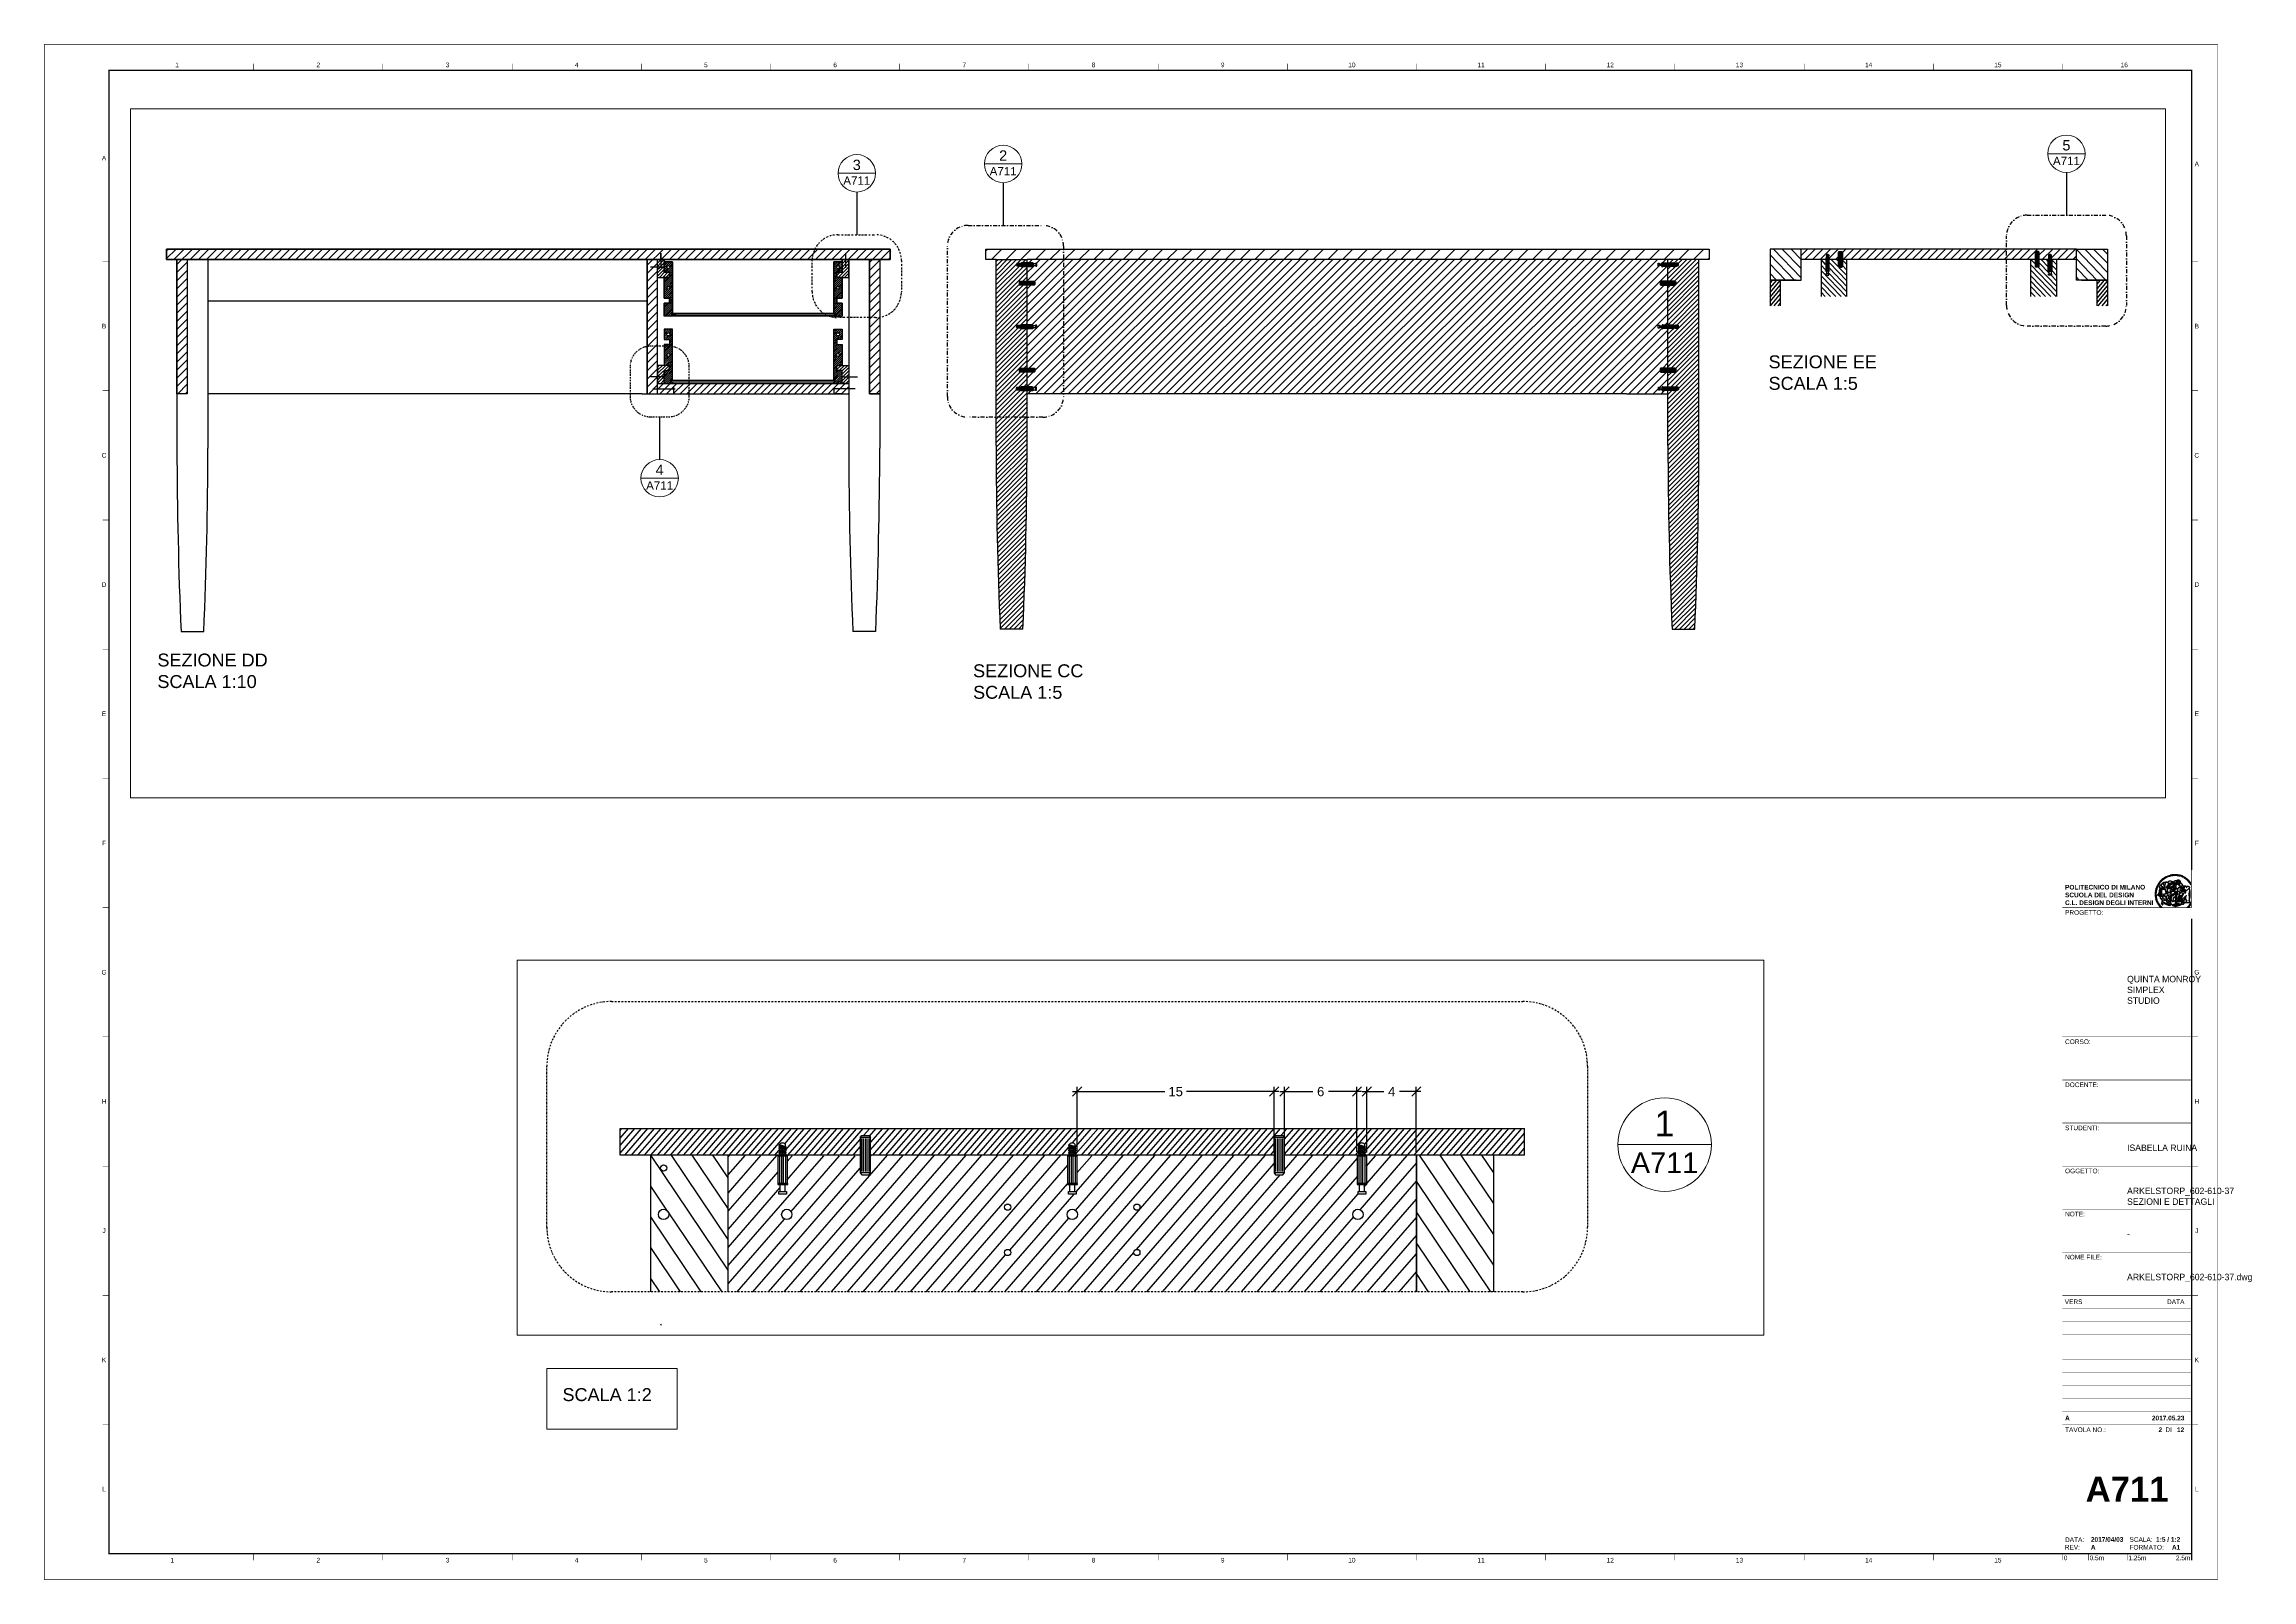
# Paper-space layout 'A711' of a CAD drawing. Header units: millimetres. Extents: x 0 to 854, y 0 to 594.
# The model-space entities are those that its viewports show. They can reach past a viewport. Long polylines and large blocks are cut down to what shows.
import ezdxf
from ezdxf.enums import TextEntityAlignment as Align

# ---------------------------------------------------------------- set-up
doc = ezdxf.new("R2018")
doc.units = ezdxf.units.MM
doc.header["$LTSCALE"] = 0.5
doc.set_wipeout_variables(frame=1)
doc.linetypes.add('TRATTOPUNTO2', pattern=[12.7, 6.35, -3.175, 0, -3.175])
doc.layers.add('A-ANNO-SYMB', color=202, linetype='Continuous', lineweight=18)
for name, color, linetype in [('ALTRE LINEE', 70, 'Continuous'), ('CONTRONO SEZIONI', 26, 'Continuous'), ('G-ANNO-GEOMETRY', 7, 'Continuous'), ('G-ANNO-LOGO', 3, 'Continuous'), ('G-ANNO-SYSTEM', 7, 'Continuous'), ('G-ANNO-TEXT', 3, 'Continuous'), ('G-ANNO-TTLB', 3, 'Continuous'), ('linee sezionate', 5, 'Continuous'), ('SIMBOLI', 201, 'Continuous'), ('viti', 240, 'Continuous')]:
    doc.layers.add(name, color=color, linetype=linetype)
doc.layers.add('G-ANNO-NPLT', color=210, linetype='Continuous', plot=False)
doc.layers.add('LINEE SEZIONE', color=129, linetype='Continuous', plot=False)
doc.styles.add('ARIAL', font='arial.ttf')
doc.styles.add('ARIAL-BOLD', font='')
doc.styles.add('E-ARIAL', font='arial.ttf')
doc.styles.get("Standard").update_dxf_attribs({"font": 'arial.ttf'})
doc.styles.get('ARIAL-BOLD').set_extended_font_data('Arial', bold=True)
doc.dimstyles.new('TICK_36', dxfattribs={"dimtxt": 3.6, "dimasz": 3.6, "dimexe": 1.8, "dimexo": 1.2, "dimgap": 1.8, "dimtad": 0, "dimdec": 0, "dimzin": 0, "dimdsep": 46, "dimtxsty": 'ARIAL', "dimblk": 'OBLIQUE', "dimcen": 1.8, "dimdle": 1.8, "dimclrd": 3, "dimclre": 3, "dimclrt": 256, "dimadec": 0, "dimazin": 0, "dimtfac": 1, "dimtdec": 0, "dimtmove": 1, "dimatfit": 3, "dimldrblk": 'OPEN90', "dimfxl": 1, "dimtfill": 1, "dimtolj": 1, "dimtzin": 0, "dimarcsym": 0})
pattern_1 = [(230, (-100.5723, -89.10385), (0.4377944, -0.3673531), [])]

# ---------------------------------------------------------------- blocks, each defined once
blk = doc.blocks.new('A1_GRID_LAYOUT')
at = {"layer": 'G-ANNO-NPLT', "const_width": 0.18}
for points in [[(841, 594), (0, 594)], [(0, 0), (0, 594)], [(841, 0), (841, 594)], [(841, 0), (0, 0)]]:
    blk.add_lwpolyline(points, dxfattribs=at)
at = {"layer": 'G-ANNO-TTLB', "const_width": 0.5, "flags": 128}
blk.add_lwpolyline([(25, 584), (25, 10), (831, 10), (831, 584)], close=True, dxfattribs=at)
at = {"layer": 'G-ANNO-TTLB', "const_width": 0.18, "flags": 128}
for points in [[(81, 586.5), (81, 584)], [(131, 586.5), (131, 584)], [(181, 586.5), (181, 584)], [(231, 586.5), (231, 584)], [(281, 586.5), (281, 584)], [(331, 586.5), (331, 584)], [(381, 586.5), (381, 584)], [(431, 586.5), (431, 584)], [(481, 586.5), (481, 584)], [(531, 586.5), (531, 584)], [(581, 586.5), (581, 584)], [(631, 586.5), (631, 584)], [(681, 586.5), (681, 584)], [(731, 586.5), (731, 584)], [(781, 586.5), (781, 584)], [(0, 578.5), (0, 576)], [(25, 510), (22.5, 510)], [(833.5, 510), (831, 510)], [(25, 460), (22.5, 460)], [(833.5, 460), (831, 460)], [(25, 410), (22.5, 410)], [(833.5, 410), (831, 410)], [(25, 360), (22.5, 360)], [(833.5, 360), (831, 360)], [(25, 310), (22.5, 310)], [(833.5, 310), (831, 310)], [(25, 260), (22.5, 260)], [(833.5, 260), (831, 260)], [(25, 210), (22.5, 210)], [(833.5, 210), (831, 210)], [(25, 160), (22.5, 160)], [(833.5, 160), (831, 160)], [(25, 110), (22.5, 110)], [(833.5, 110), (831, 110)], [(833.5, 110), (831, 110)], [(25, 60), (22.5, 60)], [(833.5, 60), (831, 60)], [(833.5, 60), (831, 60)], [(81, 10), (81, 7.5)], [(131, 10), (131, 7.5)], [(181, 10), (181, 7.5)], [(231, 10), (231, 7.5)], [(281, 10), (281, 7.5)], [(331, 10), (331, 7.5)], [(381, 10), (381, 7.5)], [(431, 10), (431, 7.5)], [(481, 10), (481, 7.5)], [(531, 10), (531, 7.5)], [(581, 10), (581, 7.5)], [(631, 10), (631, 7.5)], [(681, 10), (681, 7.5)], [(731, 10), (731, 7.5)], [(781, 10), (781, 7.5)]]:
    blk.add_lwpolyline(points, dxfattribs=at)
at = {"layer": 'G-ANNO-TTLB', "const_width": 0.18}
blk.add_lwpolyline([(716.5, 10), (776.5, 10)], dxfattribs=at)
at = {"layer": 'G-ANNO-TEXT', "style": 'ARIAL'}
for s, p in [('1', (51.35, 586.07)), ('2', (106, 586.07)), ('3', (156, 586.07)), ('4', (206, 586.07)), ('5', (256, 586.07)), ('6', (306, 586.07)), ('7', (356, 586.07)), ('8', (406, 586.07)), ('9', (456, 586.07)), ('10', (506, 586.07)), ('11', (556, 586.07)), ('12', (606, 586.07)), ('13', (656, 586.07)), ('14', (706, 586.07)), ('15', (756, 586.07)), ('16', (804.89, 586.07)), ('A', (23.09, 549.98)), ('A', (832.98, 547.71)), ('B', (23.09, 485)), ('B', (832.98, 485)), ('C', (23.09, 435)), ('C', (832.98, 435)), ('D', (23.09, 385)), ('D', (832.98, 385)), ('E', (23.09, 335)), ('E', (832.98, 335)), ('F', (23.09, 285)), ('F', (832.98, 285)), ('G', (23.09, 235)), ('G', (832.98, 235)), ('H', (23.09, 185)), ('H', (832.98, 185)), ('J', (23.09, 135)), ('J', (832.98, 135)), ('K', (23.09, 85)), ('K', (832.98, 85)), ('L', (23.09, 35)), ('L', (832.98, 35)), ('1', (49.49, 7.51)), ('2', (106, 7.51)), ('3', (156, 7.51)), ('4', (206, 7.51)), ('5', (256, 7.51)), ('6', (306, 7.51)), ('7', (356, 7.51)), ('8', (406, 7.51)), ('9', (456, 7.51)), ('10', (506, 7.51)), ('11', (556, 7.51)), ('12', (606, 7.51)), ('13', (656, 7.51)), ('14', (706, 7.51)), ('15', (756, 7.51))]:
    blk.add_text(s, height=1.8, dxfattribs=at).set_placement(p, align=Align.MIDDLE_CENTER)
blk = doc.blocks.new('logoPolimi')
for p, q in [((-2.37, 0.12), (-2.16, 0.11)), ((-2.37, 0.01), (-2.16, 0.01)), ((-2.36, 0.23), (-2.15, 0.21)), ((-2.35, 0.34), (-2.14, 0.31)), ((-2.33, 0.45), (-2.12, 0.41)), ((-2.3, 0.55), (-2.1, 0.51)), ((-2.28, 0.66), (-2.07, 0.6)), ((-2.24, 0.77), (-2.04, 0.7)), ((-2.2, 0.87), (-2.01, 0.79)), ((-2.16, 0.97), (-1.97, 0.89)), ((-2.11, 1.07), (-1.93, 0.98)), ((-2.06, 1.17), (-1.88, 1.07)), ((-2.01, 1.26), (-1.83, 1.15)), ((-1.94, 1.36), (-1.77, 1.24)), ((-1.88, 1.45), (-1.71, 1.32)), ((-1.84, 0.03), (-1.82, 0.35)), ((-1.81, 1.53), (-1.65, 1.4)), ((-1.74, 1.61), (-1.58, 1.47)), ((-1.73, 0.59), (-1.73, 0.59)), ((-1.73, 0.59), (-1.73, 0.59)), ((-1.66, 1.69), (-1.51, 1.54)), ((-1.65, 0.57), (-1.65, 0.57)), ((-1.59, 1.12), (-1.59, 1.12)), ((-1.58, 1.77), (-1.44, 1.61)), ((-1.51, 0.55), (-1.51, 0.55)), ((-1.51, 0.55), (-1.51, 0.55)), ((-1.49, 1.84), (-1.36, 1.68)), ((-1.41, 1.91), (-1.28, 1.74)), ((-1.32, 1.97), (-1.2, 1.8)), ((-1.31, 0.79), (-1.21, 0.75)), ((-1.21, 0.75), (-1.31, 0.79)), ((-1.21, 0.75), (-1.31, 0.79)), ((-1.22, 2.03), (-1.11, 1.85)), ((-1.21, 0.75), (-1.21, 0.75)), ((-1.21, 0.75), (-1.21, 0.75)), ((-1.19, 0.76), (-1.19, 0.76)), ((-1.19, 0.76), (-1.19, 0.76)), ((-1.17, 0.99), (-1.18, 0.99)), ((-1.18, 0.99), (-1.17, 0.99)), ((-1.16, 0.57), (-1.16, 0.57)), ((-1.16, 0.57), (-1.16, 0.57)), ((-1.13, 2.09), (-1.03, 1.9)), ((-1.1, 0.01), (-0.99, 0.06)), ((-0.99, 0.06), (-1.1, 0.01)), ((-0.99, 0.06), (-1.1, 0.01)), ((-1.03, 2.14), (-0.94, 1.95)), ((-0.99, 0.06), (-0.99, 0.06)), ((-0.99, 0.06), (-0.99, 0.06)), ((-0.97, 0.79), (-0.98, 0.79)), ((-0.89, 0.84), (-0.97, 0.79)), ((-0.97, 0.79), (-0.89, 0.84)), ((-0.96, 1.41), (-0.96, 1.41)), ((-0.96, 1.41), (-0.96, 1.41)), ((-0.93, 2.18), (-0.84, 1.99)), ((-0.89, 0.84), (-0.82, 0.87)), ((-0.82, 0.87), (-0.89, 0.84)), ((-0.89, 0.84), (-0.82, 0.87)), ((-0.88, 0.83), (-0.89, 0.84)), ((-0.85, 1.39), (-0.85, 1.39)), ((-0.85, 1.39), (-0.85, 1.39)), ((-0.84, 0.14), (-0.84, 0.14)), ((-0.83, 2.22), (-0.75, 2.03)), ((-0.77, 1.08), (-0.78, 1.08)), ((-0.78, 1.08), (-0.77, 1.08)), ((-0.61, 1.12), (-0.77, 1.08)), ((-0.77, 1.08), (-0.61, 1.12)), ((-0.77, 1.08), (-0.61, 1.12)), ((-0.75, 1.3), (-0.76, 1.29)), ((-0.76, 1.29), (-0.75, 1.3)), ((-0.72, 2.26), (-0.66, 2.06)), ((-0.65, 0.99), (-0.7, 0.96)), ((-0.69, 0.18), (-0.68, 0.18)), ((-0.66, 0.93), (-0.66, 0.93)), ((-0.66, 0.93), (-0.64, 0.93)), ((-0.66, 0.93), (-0.66, 0.93)), ((-0.66, 0.93), (-0.66, 0.93)), ((-0.63, 1.01), (-0.63, 1.01)), ((-0.63, 1.01), (-0.62, 1.01)), ((-0.63, 0.66), (-0.63, 0.66)), ((-0.61, 2.29), (-0.56, 2.09)), ((-0.6, 1.12), (-0.61, 1.12)), ((-0.61, 1.12), (-0.6, 1.12)), ((-0.61, 1.12), (-0.6, 1.12)), ((-0.61, 0.86), (-0.57, 0.85)), ((-0.57, 0.85), (-0.61, 0.86)), ((-0.61, 0.86), (-0.57, 0.85)), ((-0.53, 1.08), (-0.6, 1.12)), ((-0.6, 1.12), (-0.6, 1.11)), ((-0.6, 1.12), (-0.53, 1.08)), ((-0.57, 0.8), (-0.59, 0.8)), ((-0.57, 0.85), (-0.53, 0.84)), ((-0.57, 0.85), (-0.57, 0.85)), ((-0.57, 0.85), (-0.57, 0.85)), ((-0.57, 0.85), (-0.53, 0.84)), ((-0.56, 0.29), (-0.49, 0.48)), ((-0.56, 0.14), (-0.56, 0.29)), ((-0.5, 0.11), (-0.56, 0.14)), ((-0.53, 0.84), (-0.51, 0.84)), ((-0.53, 0.84), (-0.51, 0.84)), ((-0.53, 0.84), (-0.53, 0.84)), ((-0.51, 2.32), (-0.46, 2.11)), ((-0.51, 0.11), (-0.51, 0.11)), ((-0.51, 0.11), (-0.51, 0.11)), ((-0.34, 0.33), (-0.5, 0.11)), ((-0.49, 0.48), (-0.41, 0.55)), ((-0.42, 0.8), (-0.47, 0.79)), ((-0.42, 0.8), (-0.47, 0.79)), ((-0.47, 0.79), (-0.45, 0.76)), ((-0.47, 0.79), (-0.45, 0.76)), ((-0.45, 1.14), (-0.42, 1.11)), ((-0.42, 1.26), (-0.36, 1.22)), ((-0.41, 0.55), (-0.34, 0.49)), ((-0.4, 2.34), (-0.36, 2.13)), ((-0.4, 1.37), (-0.38, 1.38)), ((-0.39, 1.37), (-0.4, 1.37)), ((-0.35, 1.33), (-0.4, 1.37)), ((-0.39, 1.24), (-0.4, 1.23)), ((-0.38, 1.14), (-0.38, 1.14)), ((-0.34, 0.49), (-0.09, 0.48)), ((-0.16, 0.32), (-0.34, 0.33)), ((-0.14, 0.32), (-0.31, 0.34)), ((-0.29, 2.35), (-0.26, 2.14)), ((-0.28, 1.3), (-0.29, 1.3)), ((-0.28, 1.3), (-0.28, 1.3)), ((-0.18, 2.36), (-0.16, 2.15)), ((-0.16, 1.24), (-0.16, 1.25)), ((-0.16, 1.25), (-0.16, 1.25)), ((-0.16, 0.49), (-0.14, 0.64)), ((-0.06, 0.27), (-0.16, 0.32)), ((-0.1, 0.88), (-0.09, 0.87)), ((-0.08, 1.37), (-0.08, 1.38)), ((-0.08, 1.23), (-0.05, 1.21)), ((-0.05, 1.21), (-0.08, 1.23)), ((-0.08, 1.23), (-0.05, 1.21)), ((-0.07, 2.37), (-0.06, 2.16)), ((-0.03, 0.26), (-0.06, 0.27)), ((-0.05, 1.21), (-0.04, 1.21)), ((-0.04, 1.21), (-0.05, 1.21)), ((-0.04, 1.21), (-0.04, 1.21)), ((-0.04, 1.21), (-0.04, 1.21)), ((-0.04, 0.48), (-0.03, 0.26)), ((0.03, 1.15), (0.03, 1.15)), ((0.03, 0.66), (0.03, 0.67)), ((0.04, 2.37), (0.04, 2.16)), ((0.07, 0.58), (0.07, 0.57)), ((0.1, 1.18), (0.1, 1.18)), ((0.1, 0.84), (0.1, 0.84)), ((0.13, 1.32), (0.17, 1.19)), ((0.15, 2.36), (0.14, 2.16)), ((0.14, 0.71), (0.34, 0.65)), ((0.31, 0.56), (0.17, 0.63)), ((0.26, 2.36), (0.24, 2.15)), ((0.27, 1.61), (0.27, 1.61)), ((0.27, 1.61), (0.27, 1.61)), ((0.27, 1.61), (0.27, 1.61)), ((0.29, 1.29), (0.29, 1.29)), ((0.29, 1.29), (0.29, 1.29)), ((0.29, 1.29), (0.29, 1.29)), ((0.29, 1.29), (0.29, 1.29)), ((0.33, 0.49), (0.34, 0.49)), ((0.33, 0.03), (0.35, 0.03)), ((0.33, 0.03), (0.35, 0.03)), ((0.37, 2.34), (0.34, 2.13)), ((0.34, 0.65), (0.34, 0.64)), ((0.35, 0.03), (0.57, 0.06)), ((0.35, 0.03), (0.57, 0.06)), ((0.35, 0.03), (0.35, 0.03)), ((0.35, 0.03), (0.35, 0.03)), ((0.38, 1.36), (0.37, 1.35)), ((0.38, 0.34), (0.37, 0.34)), ((0.38, 0.34), (0.38, 0.34)), ((0.43, 0.67), (0.39, 0.64)), ((0.48, 2.32), (0.44, 2.12)), ((0.49, 1.05), (0.51, 1.13)), ((0.51, 1.13), (0.49, 1.05)), ((0.49, 1.05), (0.51, 1.13)), ((0.51, 1.31), (0.5, 1.29)), ((0.51, 1.13), (0.52, 1.23)), ((0.52, 1.23), (0.51, 1.23)), ((0.51, 1.23), (0.52, 1.23)), ((0.52, 1.23), (0.51, 1.13)), ((0.51, 1.13), (0.52, 1.23)), ((0.52, 1.24), (0.6, 1.37)), ((0.52, 1.23), (0.6, 1.36)), ((0.6, 1.36), (0.52, 1.23)), ((0.52, 1.23), (0.52, 1.23)), ((0.52, 1.23), (0.52, 1.24)), ((0.52, 1.23), (0.52, 1.23)), ((0.55, 1.07), (0.53, 1.06)), ((0.53, 1.04), (0.53, 1.06)), ((0.53, 1.05), (0.53, 1.04)), ((0.59, 2.3), (0.54, 2.09)), ((0.54, 0.3), (0.63, 0.32)), ((0.54, -0.08), (0.61, 0.06)), ((0.61, 0.06), (0.54, -0.08)), ((0.54, -0.08), (0.61, 0.06)), ((0.56, 0.19), (0.59, 0.21)), ((0.57, 1.07), (0.57, 1.07)), ((0.57, 1.07), (0.57, 1.07)), ((0.57, 1.07), (0.57, 1.07)), ((0.57, 1.07), (0.57, 1.07)), ((0.57, 1.07), (0.57, 1.07)), ((0.57, 1.07), (0.57, 1.07)), ((0.57, 1.07), (0.57, 1.07)), ((0.58, 0.3), (0.59, 0.29)), ((0.59, 0.78), (0.59, 0.79)), ((0.59, 0.79), (0.59, 0.79)), ((0.59, 0.79), (0.59, 0.79)), ((0.59, 0.79), (0.59, 0.78)), ((0.61, 0.06), (0.6, 0.07)), ((0.6, 0.07), (0.61, 0.06)), ((0.61, 0.06), (0.61, 0.07)), ((0.62, 0.21), (0.65, 0.22)), ((0.69, 2.27), (0.63, 2.07)), ((0.64, 1.37), (0.65, 1.37)), ((0.69, 0.86), (0.68, 0.86)), ((0.68, 0.86), (0.69, 0.86)), ((0.68, 0.76), (0.68, 0.76)), ((0.8, 2.23), (0.73, 2.03)), ((0.76, 0.26), (0.76, 0.26)), ((0.9, 2.19), (0.82, 2)), ((0.82, 0.35), (0.84, 0.36)), ((0.82, 0.35), (0.82, 0.35)), ((0.84, 0.36), (0.84, 0.37)), ((0.85, 0.34), (1.05, 0.35)), ((1, 2.15), (0.91, 1.96)), ((0.93, 1.05), (0.93, 1.05)), ((0.93, 1.05), (0.93, 1.05)), ((0.93, 1.05), (0.93, 1.04)), ((0.93, 1.05), (0.93, 1.05)), ((0.97, 0.66), (0.96, 0.66)), ((1.01, 0.97), (0.98, 0.96)), ((1.1, 2.1), (1, 1.91)), ((1.2, 2.04), (1.09, 1.86)), ((1.17, 0.96), (1.17, 0.95)), ((1.17, 0.95), (1.17, 0.95)), ((1.29, 1.99), (1.18, 1.81)), ((1.38, 1.92), (1.26, 1.75)), ((1.34, 0.37), (1.26, 0.04)), ((1.27, 0.37), (1.27, 0.38)), ((1.28, 0.95), (1.28, 0.95)), ((1.47, 1.86), (1.34, 1.69)), ((1.37, 0.73), (1.46, 0.81)), ((1.41, 0.4), (1.41, 0.41)), ((1.56, 1.79), (1.42, 1.63)), ((1.64, 1.71), (1.49, 1.56)), ((1.49, 0.9), (1.57, 0.92)), ((1.72, 1.63), (1.56, 1.49)), ((1.67, 0.6), (1.57, 0.53)), ((1.79, 1.55), (1.63, 1.41)), ((1.86, 1.47), (1.7, 1.34)), ((1.93, 1.38), (1.76, 1.26)), ((1.99, 1.29), (1.81, 1.17)), ((2.05, 1.19), (1.87, 1.09)), ((2.1, 1.1), (1.92, 1)), ((2.15, 1), (1.96, 0.91)), ((2.19, 0.9), (2, 0.82)), ((2.23, 0.79), (2.04, 0.72)), ((2.27, 0.69), (2.07, 0.63)), ((2.3, 0.58), (2.09, 0.53)), ((2.32, 0.47), (2.12, 0.43)), ((2.34, 0.37), (2.13, 0.33)), ((2.36, 0.26), (2.15, 0.23)), ((2.37, 0.15), (2.16, 0.13)), ((2.37, 0.04), (2.16, 0.03)), ((-2.37, -0.1), (-2.16, -0.09)), ((-2.36, -0.21), (-2.15, -0.19)), ((-2.35, -0.32), (-2.14, -0.29)), ((-2.33, -0.43), (-2.12, -0.39)), ((-2.31, -0.54), (-2.1, -0.49)), ((-2.28, -0.65), (-2.08, -0.59)), ((-2.25, -0.75), (-2.05, -0.69)), ((-2.21, -0.86), (-2.02, -0.78)), ((-2.17, -0.96), (-1.98, -0.87)), ((-2.12, -1.06), (-1.93, -0.96)), ((-2.07, -1.16), (-1.89, -1.05)), ((-2.04, -0.15), (-1.97, -0.2)), ((-2.01, -1.25), (-1.84, -1.14)), ((-1.95, -1.34), (-1.78, -1.22)), ((-1.89, -1.43), (-1.72, -1.31)), ((-1.82, -1.52), (-1.66, -1.38)), ((-1.75, -1.6), (-1.59, -1.46)), ((-1.67, -1.68), (-1.52, -1.53)), ((-1.58, -0.12), (-1.6, -0.18)), ((-1.6, -0.18), (-1.58, -0.28)), ((-1.57, -0.54), (-1.59, -0.54)), ((-1.59, -0.54), (-1.59, -0.54)), ((-1.59, -1.76), (-1.45, -1.6)), ((-1.56, -0.32), (-1.56, -0.31)), ((-1.56, -0.31), (-1.56, -0.31)), ((-1.53, -0.65), (-1.53, -0.65)), ((-1.53, -0.65), (-1.53, -0.65)), ((-1.51, -1.83), (-1.37, -1.67)), ((-1.48, -0.86), (-1.48, -0.85)), ((-1.42, -0.37), (-1.42, -0.37)), ((-1.42, -1.9), (-1.29, -1.73)), ((-1.38, -0.46), (-1.38, -0.46)), ((-1.33, -1.96), (-1.21, -1.79)), ((-1.31, -0.24), (-1.31, -0.23)), ((-1.31, -0.23), (-1.31, -0.24)), ((-1.24, -2.02), (-1.13, -1.84)), ((-1.23, -0.19), (-1.23, -0.19)), ((-1.23, -0.19), (-1.23, -0.19)), ((-1.23, -0.19), (-1.23, -0.19)), ((-1.23, -0.19), (-1.23, -0.19)), ((-1.14, -2.08), (-1.04, -1.89)), ((-1.04, -2.13), (-0.95, -1.94)), ((-1.01, -0.39), (-1.02, -0.39)), ((-1.02, -0.39), (-1.01, -0.39)), ((-1.02, -0.7), (-1.02, -0.7)), ((-1.02, -0.7), (-1.02, -0.7)), ((-1.02, -0.7), (-1.02, -0.7)), ((-0.94, -2.18), (-0.86, -1.98)), ((-0.84, -2.22), (-0.77, -2.02)), ((-0.79, -0.51), (-0.83, -0.58)), ((-0.83, -0.58), (-0.79, -0.51)), ((-0.83, -0.58), (-0.79, -0.51)), ((-0.78, -1.05), (-0.83, -0.94)), ((-0.83, -0.94), (-0.78, -1.05)), ((-0.83, -0.94), (-0.83, -0.94)), ((-0.83, -0.94), (-0.78, -1.05)), ((-0.82, -1.23), (-0.82, -1.23)), ((-0.82, -1.23), (-0.77, -1.23)), ((-0.77, -1.23), (-0.82, -1.23)), ((-0.82, -1.23), (-0.82, -1.23)), ((-0.77, -1.23), (-0.82, -1.23)), ((-0.75, -0.96), (-0.8, -0.89)), ((-0.8, -0.89), (-0.79, -0.92)), ((-0.79, -0.92), (-0.8, -0.89)), ((-0.8, -0.89), (-0.75, -0.96)), ((-0.79, -0.92), (-0.8, -0.89)), ((-0.8, -0.89), (-0.8, -0.89)), ((-0.8, -0.89), (-0.75, -0.96)), ((-0.79, -0.92), (-0.78, -0.95)), ((-0.78, -0.95), (-0.79, -0.92)), ((-0.78, -0.95), (-0.79, -0.92)), ((-0.77, -0.49), (-0.78, -0.48)), ((-0.78, -0.48), (-0.77, -0.49)), ((-0.78, -0.95), (-0.76, -1)), ((-0.76, -1), (-0.78, -0.95)), ((-0.76, -1), (-0.78, -0.95)), ((-0.71, -0.89), (-0.75, -0.87)), ((-0.75, -0.87), (-0.71, -0.89)), ((-0.75, -0.87), (-0.71, -0.89)), ((-0.72, -1.01), (-0.75, -0.96)), ((-0.75, -0.96), (-0.72, -1.01)), ((-0.75, -0.96), (-0.72, -1.01)), ((-0.74, -2.25), (-0.67, -2.05)), ((-0.64, -0.93), (-0.71, -0.89)), ((-0.71, -0.89), (-0.64, -0.93)), ((-0.71, -0.89), (-0.64, -0.93)), ((-0.66, -0.53), (-0.66, -0.53)), ((-0.66, -0.53), (-0.66, -0.53)), ((-0.66, -0.53), (-0.66, -0.53)), ((-0.63, -2.29), (-0.57, -2.08)), ((-0.52, -2.31), (-0.48, -2.11)), ((-0.39, -0.81), (-0.51, -0.69)), ((-0.51, -1.04), (-0.5, -1.04)), ((-0.48, -0.42), (-0.48, -0.42)), ((-0.48, -0.42), (-0.48, -0.42)), ((-0.48, -0.42), (-0.48, -0.42)), ((-0.42, -2.33), (-0.38, -2.13)), ((-0.41, -0.51), (-0.41, -0.51)), ((-0.38, -0.05), (-0.39, -0.12)), ((-0.39, -0.12), (-0.37, -0.1)), ((-0.35, -0.14), (-0.37, -0.08)), ((-0.37, -0.09), (-0.37, -0.09)), ((-0.33, -0.12), (-0.35, -0.14)), ((-0.32, -0.14), (-0.35, -0.14)), ((-0.35, -0.18), (-0.34, -0.22)), ((-0.34, -0.08), (-0.29, -0.16)), ((-0.34, -0.22), (-0.34, -0.22)), ((-0.27, -0.17), (-0.32, -0.14)), ((-0.31, -2.35), (-0.28, -2.14)), ((-0.25, -0.91), (-0.26, -0.9)), ((-0.26, -1.29), (0.1, -1.2)), ((0.1, -1.2), (-0.26, -1.29)), ((0.08, -1.4), (-0.26, -1.29)), ((-0.26, -1.29), (0.08, -1.4)), ((-0.26, -1.38), (-0.26, -1.29)), ((-0.26, -1.29), (-0.26, -1.29)), ((-0.26, -1.29), (-0.26, -1.38)), ((-0.26, -1.29), (0.08, -1.4)), ((-0.26, -1.29), (-0.26, -1.29)), ((0.08, -1.49), (-0.26, -1.38)), ((-0.26, -1.38), (0.09, -1.49)), ((-0.2, -2.36), (-0.18, -2.15)), ((-0.14, -0.15), (-0.16, -0.13)), ((-0.11, -0.04), (-0.12, -0.05)), ((-0.09, -2.37), (-0.08, -2.16)), ((-0.04, -0.41), (-0.01, -0.44)), ((-0.01, -0.44), (-0.04, -0.41)), ((-0.04, -0.41), (-0.01, -0.44)), ((0.03, -2.37), (0.02, -2.16)), ((0.07, -0.84), (0.07, -0.84)), ((0.07, -0.84), (0.07, -0.84)), ((0.1, -1.2), (0.08, -1.32)), ((0.08, -1.32), (0.13, -1.2)), ((0.08, -1.4), (0.72, -1.22)), ((0.72, -1.22), (0.08, -1.4)), ((0.08, -1.4), (0.72, -1.22)), ((0.72, -1.31), (0.08, -1.49)), ((0.08, -1.44), (0.08, -1.4)), ((0.08, -1.4), (0.08, -1.44)), ((0.08, -1.4), (0.08, -1.49)), ((0.08, -1.49), (0.08, -1.44)), ((0.08, -1.44), (0.08, -1.44)), ((0.08, -1.44), (0.08, -1.45)), ((0.08, -1.45), (0.08, -1.46)), ((0.08, -1.46), (0.08, -1.49)), ((0.1, -1.01), (0.09, -0.86)), ((0.1, -1.01), (0.09, -0.86)), ((0.09, -1.49), (0.72, -1.31)), ((0.1, -1.2), (0.12, -1.04)), ((0.12, -1.04), (0.1, -1.2)), ((0.13, -1.2), (0.1, -1.2)), ((0.1, -1.2), (0.13, -1.2)), ((0.13, -1.2), (0.1, -1.2)), ((0.1, -1.2), (0.1, -1.2)), ((0.11, -0.44), (0.11, -0.44)), ((0.11, -0.44), (0.11, -0.44)), ((0.12, -0.21), (0.12, -0.21)), ((0.12, -0.21), (0.12, -0.21)), ((0.12, -0.21), (0.12, -0.21)), ((0.12, -0.21), (0.12, -0.21)), ((0.12, -0.21), (0.12, -0.21)), ((0.12, -0.21), (0.12, -0.21)), ((0.12, -0.21), (0.12, -0.21)), ((0.12, -0.21), (0.12, -0.21)), ((0.12, -0.21), (0.12, -0.21)), ((0.12, -0.21), (0.12, -0.21)), ((0.12, -0.21), (0.12, -0.21)), ((0.12, -0.21), (0.12, -0.21)), ((0.12, -0.21), (0.12, -0.21)), ((0.12, -0.56), (0.14, -0.53)), ((0.14, -0.53), (0.12, -0.56)), ((0.12, -0.56), (0.14, -0.53)), ((0.12, -1.04), (0.12, -1.04)), ((0.12, -1.04), (0.12, -1.04)), ((0.12, -1.04), (0.12, -1.04)), ((0.14, -2.37), (0.12, -2.16)), ((0.21, -0.99), (0.13, -1.2)), ((0.13, -1.2), (0.21, -0.99)), ((0.36, -1.14), (0.13, -1.2)), ((0.13, -1.2), (0.26, -1.17)), ((0.14, -0.53), (0.16, -0.49)), ((0.16, -0.49), (0.14, -0.53)), ((0.14, -0.53), (0.16, -0.49)), ((0.16, -0.49), (0.16, -0.49)), ((0.16, -0.49), (0.16, -0.49)), ((0.28, -1.19), (0.21, -0.99)), ((0.21, -0.99), (0.31, -1.27)), ((0.25, -2.36), (0.22, -2.15)), ((0.24, -0.17), (0.24, -0.16)), ((0.24, -0.16), (0.24, -0.17)), ((0.25, -0.84), (0.25, -0.88)), ((0.25, -0.88), (0.25, -0.84)), ((0.25, -0.88), (0.25, -0.84)), ((0.25, -0.88), (0.29, -1.17)), ((0.26, -0.88), (0.25, -0.88)), ((0.31, -1.27), (0.25, -0.88)), ((0.26, -1.17), (0.28, -1.16)), ((0.28, -1.16), (0.36, -1.14)), ((0.29, -1.17), (0.28, -1.19)), ((0.35, -2.34), (0.32, -2.14)), ((0.36, -1.14), (0.72, -1.22)), ((0.72, -1.22), (0.36, -1.14)), ((0.46, -2.32), (0.42, -2.12)), ((0.49, -0.31), (0.49, -0.31)), ((0.49, -0.31), (0.49, -0.31)), ((0.5, -0.27), (0.5, -0.27)), ((0.51, -0.27), (0.51, -0.27)), ((0.57, -2.3), (0.52, -2.1)), ((0.68, -2.27), (0.62, -2.07)), ((0.78, -2.24), (0.71, -2.04)), ((0.72, -0.81), (0.75, -0.89)), ((0.72, -1.22), (0.72, -1.31)), ((0.72, -1.31), (0.72, -1.22)), ((0.74, -0.23), (0.74, -0.23)), ((0.74, -0.23), (0.75, -0.24)), ((0.75, -0.23), (0.75, -0.23)), ((0.89, -2.2), (0.81, -2)), ((0.86, -0.25), (0.82, -0.34)), ((0.87, -0.22), (0.86, -0.23)), ((0.87, -0.22), (0.86, -0.25)), ((0.99, -2.15), (0.9, -1.96)), ((0.96, -0.58), (0.96, -0.57)), ((1.09, -2.11), (0.99, -1.92)), ((1.05, -1.05), (1.04, -1.05)), ((1.19, -2.05), (1.08, -1.87)), ((1.28, -2), (1.17, -1.82)), ((1.37, -1.93), (1.25, -1.76)), ((1.31, -0.27), (1.3, -0.26)), ((1.3, -0.26), (1.3, -0.26)), ((1.3, -0.26), (1.3, -0.26)), ((1.3, -0.26), (1.31, -0.27)), ((1.3, -0.26), (1.3, -0.26)), ((1.46, -1.87), (1.33, -1.7)), ((1.54, -1.8), (1.41, -1.64)), ((1.63, -1.72), (1.48, -1.57)), ((1.71, -1.65), (1.55, -1.5)), ((1.78, -1.57), (1.62, -1.43)), ((1.85, -1.48), (1.69, -1.35)), ((1.92, -1.39), (1.75, -1.27)), ((1.98, -1.3), (1.81, -1.19)), ((2.04, -1.21), (1.86, -1.1)), ((2.09, -1.11), (1.91, -1.01)), ((2.14, -1.01), (1.95, -0.92)), ((2.19, -0.91), (1.99, -0.83)), ((2.23, -0.81), (2.03, -0.74)), ((2.26, -0.7), (2.06, -0.64)), ((2.29, -0.6), (2.09, -0.55)), ((2.32, -0.49), (2.11, -0.45)), ((2.34, -0.38), (2.13, -0.35)), ((2.35, -0.27), (2.15, -0.25)), ((2.37, -0.08), (2.16, -0.07)), ((2.36, -0.16), (2.16, -0.15))]:
    blk.add_line(p, q)
for points in [[(-1.9, 0.12), (-1.94, 0.02), (-2.05, -0.09), (-2.05, -0.09)], [(-1.86, 0.38), (-1.86, 0.38), (-1.87, 0.19), (-1.9, 0.12)], [(-1.76, 0.6), (-1.76, 0.6), (-1.84, 0.57), (-1.86, 0.38)], [(-1.86, -0.04), (-1.84, 0.02), (-1.84, 0.03), (-1.84, 0.03)], [(-1.82, 0.78), (-1.83, 0.8), (-1.85, 0.86), (-1.83, 0.88)], [(-1.82, 0.78), (-1.83, 0.8), (-1.85, 0.86), (-1.83, 0.88)], [(-1.83, 0.88), (-1.81, 0.9), (-1.76, 0.96), (-1.76, 0.96)], [(-1.83, 0.88), (-1.81, 0.9), (-1.76, 0.96), (-1.76, 0.96)], [(-1.76, 0.6), (-1.83, 0.7), (-1.78, 0.74), (-1.78, 0.74)], [(-1.78, 0.74), (-1.79, 0.74), (-1.83, 0.7), (-1.76, 0.6)], [(-1.78, 0.74), (-1.8, 0.76), (-1.81, 0.78), (-1.82, 0.78)], [(-1.78, 0.74), (-1.8, 0.76), (-1.81, 0.78), (-1.82, 0.78)], [(-1.82, 0.35), (-1.81, 0.5), (-1.73, 0.59), (-1.73, 0.59)], [(-1.82, -0.19), (-1.73, -0.07), (-1.75, 0.14), (-1.75, 0.3)], [(-1.75, 0.33), (-1.75, 0.17), (-1.73, -0.05), (-1.8, -0.17)], [(-1.78, 0.74), (-1.75, 0.72), (-1.72, 0.69), (-1.68, 0.7)], [(-1.68, 0.7), (-1.72, 0.69), (-1.75, 0.72), (-1.78, 0.74)], [(-1.68, 0.7), (-1.72, 0.69), (-1.75, 0.72), (-1.78, 0.74)], [(-1.78, 0.74), (-1.78, 0.74), (-1.78, 0.74), (-1.78, 0.74)], [(-1.76, 0.96), (-1.68, 1.1), (-1.59, 1.12), (-1.59, 1.12)], [(-1.76, 0.96), (-1.68, 1.1), (-1.6, 1.12), (-1.6, 1.12)], [(-1.73, 0.59), (-1.74, 0.59), (-1.75, 0.6), (-1.76, 0.6)], [(-1.73, 0.59), (-1.74, 0.59), (-1.75, 0.6), (-1.76, 0.6)], [(-1.75, 0.3), (-1.76, 0.47), (-1.65, 0.57), (-1.65, 0.57)], [(-1.65, 0.57), (-1.65, 0.57), (-1.76, 0.5), (-1.75, 0.33)], [(-1.65, 0.57), (-1.68, 0.58), (-1.7, 0.58), (-1.73, 0.59)], [(-1.65, 0.57), (-1.68, 0.58), (-1.7, 0.58), (-1.73, 0.59)], [(-1.5, 0.71), (-1.53, 0.74), (-1.61, 0.71), (-1.68, 0.7)], [(-1.68, 0.7), (-1.61, 0.71), (-1.53, 0.73), (-1.5, 0.71)], [(-1.5, 0.71), (-1.53, 0.73), (-1.61, 0.71), (-1.68, 0.7)], [(-1.51, 0.55), (-1.56, 0.56), (-1.61, 0.56), (-1.65, 0.57)], [(-1.65, 0.57), (-1.61, 0.56), (-1.56, 0.56), (-1.51, 0.55)], [(-1.51, 0.55), (-1.56, 0.56), (-1.61, 0.56), (-1.65, 0.57)], [(-1.59, 1.12), (-1.6, 1.06), (-1.61, 0.99), (-1.61, 0.97)], [(-1.61, 0.97), (-1.61, 0.99), (-1.6, 1.06), (-1.59, 1.12)], [(-1.61, 0.97), (-1.61, 0.99), (-1.6, 1.06), (-1.59, 1.12)], [(-1.61, 0.97), (-1.61, 0.95), (-1.56, 0.88), (-1.54, 0.87)], [(-1.54, 0.87), (-1.56, 0.88), (-1.61, 0.95), (-1.61, 0.97)], [(-1.54, 0.87), (-1.56, 0.88), (-1.61, 0.96), (-1.61, 0.97)], [(-1.59, 1.12), (-1.59, 1.13), (-1.59, 1.15), (-1.58, 1.16)], [(-1.59, 1.12), (-1.59, 1.13), (-1.59, 1.15), (-1.58, 1.16)], [(-1.58, 1.16), (-1.57, 1.21), (-1.52, 1.23), (-1.49, 1.25)], [(-1.58, 1.16), (-1.57, 1.21), (-1.52, 1.23), (-1.49, 1.25)], [(-1.58, 0.36), (-1.58, 0.48), (-1.51, 0.55), (-1.51, 0.55)], [(-1.51, 0.55), (-1.51, 0.55), (-1.58, 0.48), (-1.58, 0.36)], [(-1.51, 0.55), (-1.51, 0.55), (-1.58, 0.48), (-1.58, 0.36)], [(-1.55, 0.04), (-1.55, 0.08), (-1.58, 0.25), (-1.58, 0.36)], [(-1.58, 0.36), (-1.58, 0.25), (-1.55, 0.08), (-1.55, 0.04)], [(-1.58, 0.36), (-1.58, 0.25), (-1.55, 0.08), (-1.55, 0.04)], [(-1.58, -0.12), (-1.57, -0.06), (-1.55, 0.02), (-1.55, 0.04)], [(-1.55, 0.04), (-1.55, 0.02), (-1.57, -0.06), (-1.58, -0.12)], [(-1.55, 0.04), (-1.55, 0.02), (-1.56, -0.04), (-1.57, -0.1)], [(-1.54, 0.87), (-1.52, 0.85), (-1.47, 0.83), (-1.44, 0.83)], [(-1.44, 0.83), (-1.47, 0.83), (-1.52, 0.85), (-1.54, 0.87)], [(-1.45, 0.83), (-1.47, 0.83), (-1.52, 0.85), (-1.54, 0.87)], [(-1.51, 0.55), (-1.33, 0.54), (-1.16, 0.57), (-1.16, 0.57)], [(-1.16, 0.57), (-1.16, 0.57), (-1.33, 0.54), (-1.51, 0.55)], [(-1.16, 0.57), (-1.16, 0.57), (-1.33, 0.54), (-1.51, 0.55)], [(-1.5, 0.71), (-1.46, 0.68), (-1.4, 0.62), (-1.33, 0.66)], [(-1.33, 0.66), (-1.4, 0.62), (-1.46, 0.68), (-1.5, 0.71)], [(-1.33, 0.66), (-1.4, 0.62), (-1.46, 0.68), (-1.5, 0.71)], [(-1.49, 1.25), (-1.46, 1.26), (-1.42, 1.33), (-1.39, 1.36)], [(-1.49, 1.25), (-1.46, 1.27), (-1.43, 1.34), (-1.39, 1.36)], [(-1.31, 0.79), (-1.33, 0.79), (-1.42, 0.83), (-1.45, 0.83)], [(-1.44, 0.83), (-1.42, 0.83), (-1.33, 0.79), (-1.31, 0.79)], [(-1.31, 0.79), (-1.33, 0.79), (-1.42, 0.83), (-1.44, 0.83)], [(-1.35, 1.1), (-1.4, 1.17), (-1.36, 1.23), (-1.29, 1.31)], [(-1.29, 1.31), (-1.36, 1.23), (-1.4, 1.17), (-1.35, 1.1)], [(-1.35, 1.1), (-1.4, 1.17), (-1.36, 1.23), (-1.29, 1.31)], [(-1.39, 1.36), (-1.35, 1.38), (-1.26, 1.4), (-1.19, 1.41)], [(-1.39, 1.36), (-1.35, 1.38), (-1.26, 1.4), (-1.19, 1.41)], [(-1.18, 0.99), (-1.24, 0.97), (-1.3, 1.03), (-1.35, 1.1)], [(-1.35, 1.1), (-1.3, 1.03), (-1.24, 0.97), (-1.18, 0.99)], [(-1.18, 1), (-1.24, 0.97), (-1.3, 1.03), (-1.35, 1.1)], [(-1.33, 0.66), (-1.28, 0.7), (-1.23, 0.73), (-1.21, 0.75)], [(-1.21, 0.75), (-1.23, 0.73), (-1.28, 0.7), (-1.33, 0.66)], [(-1.21, 0.75), (-1.23, 0.73), (-1.28, 0.7), (-1.33, 0.66)], [(-1.29, 1.31), (-1.22, 1.39), (-1.01, 1.41), (-0.96, 1.41)], [(-0.96, 1.41), (-1.01, 1.41), (-1.22, 1.39), (-1.29, 1.31)], [(-1.29, 1.31), (-1.22, 1.39), (-1.01, 1.41), (-0.96, 1.41)], [(-1.24, -0.02), (-1.21, -0.01), (-1.1, 0.01), (-1.1, 0.01)], [(-1.1, 0.01), (-1.1, 0.01), (-1.21, -0.01), (-1.24, -0.02)], [(-1.1, 0.01), (-1.1, 0.01), (-1.21, -0.01), (-1.24, -0.02)], [(-1.21, 0.75), (-1.2, 0.75), (-1.19, 0.76), (-1.19, 0.76)], [(-1.19, 0.76), (-1.19, 0.76), (-1.2, 0.75), (-1.21, 0.75)], [(-1.19, 0.76), (-1.19, 0.76), (-1.2, 0.76), (-1.21, 0.75)], [(-1.19, 1.41), (-1.11, 1.43), (-0.97, 1.41), (-0.97, 1.41)], [(-1.19, 1.41), (-1.12, 1.43), (-0.98, 1.41), (-0.98, 1.41)], [(-1.19, 0.76), (-1.19, 0.77), (-1.18, 0.78), (-1.18, 0.79)], [(-1.18, 0.79), (-1.18, 0.78), (-1.19, 0.77), (-1.19, 0.76)], [(-1.19, 0.76), (-1.19, 0.77), (-1.19, 0.78), (-1.18, 0.79)], [(-1.18, 0.68), (-1.18, 0.68), (-1.19, 0.71), (-1.19, 0.76)], [(-1.19, 0.76), (-1.19, 0.71), (-1.18, 0.68), (-1.18, 0.68)], [(-1.18, 0.68), (-1.18, 0.68), (-1.19, 0.71), (-1.19, 0.76)], [(-1.18, 0.97), (-1.18, 0.97), (-1.18, 0.98), (-1.17, 0.99)], [(-1.17, 0.99), (-1.18, 0.98), (-1.18, 0.97), (-1.18, 0.97)], [(-1.18, 0.97), (-1.18, 0.97), (-1.18, 0.98), (-1.17, 0.99)], [(-1.18, 0.79), (-1.17, 0.86), (-1.18, 0.95), (-1.18, 0.97)], [(-1.18, 0.97), (-1.18, 0.95), (-1.17, 0.86), (-1.18, 0.79)], [(-1.18, 0.79), (-1.17, 0.86), (-1.18, 0.95), (-1.18, 0.97)], [(-1.16, 0.57), (-1.17, 0.6), (-1.18, 0.64), (-1.18, 0.68)], [(-1.18, 0.68), (-1.18, 0.64), (-1.17, 0.6), (-1.16, 0.57)], [(-1.16, 0.57), (-1.17, 0.6), (-1.18, 0.64), (-1.18, 0.68)], [(-1.17, 0.99), (-1.17, 1.03), (-1.16, 1.09), (-1.14, 1.13)], [(-1.09, 0.42), (-1.1, 0.44), (-1.14, 0.48), (-1.16, 0.57)], [(-1.16, 0.57), (-1.14, 0.48), (-1.1, 0.44), (-1.09, 0.42)], [(-1.09, 0.42), (-1.1, 0.44), (-1.14, 0.48), (-1.16, 0.57)], [(-1.14, 1.13), (-1.12, 1.18), (-1.05, 1.31), (-1.05, 1.31)], [(-1.12, 0.46), (-1.12, 0.46), (-1.13, 0.38), (-1.11, 0.26)], [(-1.11, 0.26), (-1.08, 0.14), (-1.05, 0.03), (-1.05, 0.03)], [(-1.02, 0.32), (-1.02, 0.32), (-1.08, 0.4), (-1.09, 0.42)], [(-1.09, 0.42), (-1.08, 0.4), (-1.02, 0.32), (-1.02, 0.32)], [(-1.02, 0.32), (-1.02, 0.32), (-1.08, 0.4), (-1.09, 0.42)], [(-0.98, 0.2), (-0.98, 0.21), (-1.02, 0.32), (-1.02, 0.32)], [(-1.02, 0.32), (-1.02, 0.32), (-0.98, 0.21), (-0.98, 0.2)], [(-0.98, 0.2), (-0.98, 0.21), (-1.02, 0.32), (-1.02, 0.32)], [(-1.01, 0.12), (-1, 0.16), (-0.98, 0.19), (-0.98, 0.2)], [(-0.98, 0.2), (-0.98, 0.19), (-1, 0.16), (-1.01, 0.12)], [(-1.01, 0.12), (-1, 0.16), (-0.98, 0.19), (-0.98, 0.2)], [(-0.99, 0.06), (-1, 0.07), (-1.01, 0.1), (-1.01, 0.12)], [(-1.01, 0.12), (-1.01, 0.1), (-1, 0.07), (-0.99, 0.06)], [(-0.99, 0.06), (-1, 0.07), (-1.01, 0.1), (-1.01, 0.12)], [(-0.99, 0.06), (-0.99, 0.06), (-0.99, 0.06), (-0.98, 0.05)], [(-0.98, 0.05), (-0.99, 0.06), (-0.99, 0.06), (-0.99, 0.06)], [(-0.99, 0.05), (-0.99, 0.06), (-0.99, 0.06), (-0.99, 0.06)], [(-0.95, 0.02), (-0.96, 0.03), (-0.97, 0.04), (-0.99, 0.05)], [(-0.98, 1.41), (-0.98, 1.41), (-0.97, 1.41), (-0.96, 1.41)], [(-0.98, 0.81), (-0.94, 0.85), (-0.92, 0.93), (-0.91, 0.97)], [(-0.91, 0.97), (-0.92, 0.93), (-0.94, 0.85), (-0.98, 0.81)], [(-0.91, 0.97), (-0.92, 0.93), (-0.94, 0.85), (-0.98, 0.81)], [(-0.98, 0.79), (-0.98, 0.81), (-0.98, 0.81), (-0.98, 0.81)], [(-0.98, 0.81), (-0.98, 0.81), (-0.98, 0.81), (-0.98, 0.79)], [(-0.98, 0.81), (-0.98, 0.81), (-0.98, 0.81), (-0.98, 0.79)], [(-0.98, 0.79), (-0.98, 0.79), (-0.98, 0.78), (-0.97, 0.77)], [(-0.98, 0.79), (-0.98, 0.79), (-0.98, 0.78), (-0.97, 0.77)], [(-0.98, 0.05), (-0.97, 0.04), (-0.96, 0.03), (-0.95, 0.02)], [(-0.95, 0.02), (-0.96, 0.03), (-0.97, 0.04), (-0.98, 0.05)], [(-0.97, 1.41), (-0.97, 1.41), (-0.97, 1.41), (-0.96, 1.41)], [(-0.97, 0.77), (-0.96, 0.74), (-0.91, 0.64), (-0.91, 0.57)], [(-0.97, 0.77), (-0.96, 0.74), (-0.91, 0.64), (-0.91, 0.57)], [(-0.96, 1.41), (-0.94, 1.41), (-0.9, 1.41), (-0.85, 1.39)], [(-0.96, 1.41), (-0.94, 1.41), (-0.9, 1.41), (-0.85, 1.39)], [(-0.95, 0.02), (-0.94, 0.01), (-0.92, 0.01), (-0.9, 0.01)], [(-0.9, 0.01), (-0.92, 0.01), (-0.94, 0.01), (-0.95, 0.02)], [(-0.91, 0.01), (-0.92, 0.01), (-0.94, 0.01), (-0.95, 0.02)], [(-0.91, 0.97), (-0.89, 1), (-0.87, 1.01), (-0.84, 1.02)], [(-0.84, 1.02), (-0.87, 1.01), (-0.89, 1), (-0.91, 0.97)], [(-0.84, 1.02), (-0.87, 1.01), (-0.89, 1.01), (-0.91, 0.97)], [(-0.91, 0.57), (-0.91, 0.5), (-0.9, 0.43), (-0.88, 0.37)], [(-0.91, 0.57), (-0.91, 0.5), (-0.9, 0.43), (-0.88, 0.37)], [(-0.87, 0.03), (-0.87, 0.03), (-0.89, 0.01), (-0.91, 0.01)], [(-0.9, 0.01), (-0.89, 0.01), (-0.87, 0.03), (-0.87, 0.03)], [(-0.87, 0.03), (-0.87, 0.03), (-0.89, 0.01), (-0.9, 0.01)], [(-0.88, 0.84), (-0.88, 0.84), (-0.89, 0.79), (-0.88, 0.77)], [(-0.88, 0.77), (-0.89, 0.79), (-0.88, 0.83), (-0.88, 0.83)], [(-0.74, 0.66), (-0.85, 0.67), (-0.88, 0.77), (-0.88, 0.77)], [(-0.88, 0.77), (-0.88, 0.77), (-0.85, 0.67), (-0.74, 0.66)], [(-0.88, 0.37), (-0.86, 0.32), (-0.83, 0.25), (-0.82, 0.25)], [(-0.88, 0.37), (-0.86, 0.32), (-0.83, 0.25), (-0.82, 0.25)], [(-0.87, 0.03), (-0.86, 0.03), (-0.86, 0.05), (-0.86, 0.06)], [(-0.86, 0.06), (-0.86, 0.05), (-0.86, 0.03), (-0.87, 0.03)], [(-0.86, 0.06), (-0.86, 0.05), (-0.86, 0.03), (-0.87, 0.03)], [(-0.85, 1.39), (-0.86, 1.42), (-0.8, 1.45), (-0.8, 1.46)], [(-0.85, 1.39), (-0.86, 1.42), (-0.83, 1.44), (-0.82, 1.45)], [(-0.86, 0.06), (-0.86, 0.07), (-0.86, 0.1), (-0.85, 0.11)], [(-0.85, 0.11), (-0.86, 0.1), (-0.86, 0.07), (-0.86, 0.06)], [(-0.85, 0.11), (-0.86, 0.1), (-0.86, 0.07), (-0.86, 0.06)], [(-0.81, 1.36), (-0.83, 1.37), (-0.84, 1.38), (-0.85, 1.39)], [(-0.85, 1.39), (-0.84, 1.38), (-0.83, 1.37), (-0.81, 1.36)], [(-0.85, 1.39), (-0.84, 1.38), (-0.83, 1.37), (-0.81, 1.36)], [(-0.85, 0.11), (-0.85, 0.12), (-0.84, 0.14), (-0.84, 0.14)], [(-0.84, 0.14), (-0.84, 0.14), (-0.85, 0.12), (-0.85, 0.11)], [(-0.84, 0.14), (-0.84, 0.14), (-0.85, 0.12), (-0.85, 0.11)], [(-0.84, 1.02), (-0.83, 1.03), (-0.81, 1.05), (-0.78, 1.08)], [(-0.78, 1.08), (-0.81, 1.05), (-0.83, 1.03), (-0.84, 1.02)], [(-0.78, 1.08), (-0.81, 1.05), (-0.83, 1.03), (-0.84, 1.02)], [(-0.84, 0.14), (-0.83, 0.15), (-0.81, 0.16), (-0.81, 0.16)], [(-0.81, 0.16), (-0.81, 0.16), (-0.83, 0.15), (-0.84, 0.14)], [(-0.81, 0.16), (-0.81, 0.16), (-0.84, 0.15), (-0.84, 0.14)], [(-0.84, 0.15), (-0.84, 0.15), (-0.84, 0.15), (-0.84, 0.14)], [(-0.84, 0.14), (-0.84, 0.14), (-0.84, 0.14), (-0.84, 0.14)], [(-0.84, 0.14), (-0.84, 0.14), (-0.84, 0.14), (-0.84, 0.14)], [(-0.84, 0.14), (-0.84, 0.14), (-0.84, 0.14), (-0.84, 0.14)], [(-0.82, 1.45), (-0.82, 1.45), (-0.8, 1.45), (-0.8, 1.45)], [(-0.82, 0.87), (-0.82, 0.87), (-0.72, 0.91), (-0.66, 0.93)], [(-0.66, 0.93), (-0.72, 0.91), (-0.82, 0.87), (-0.82, 0.87)], [(-0.82, 0.87), (-0.82, 0.87), (-0.72, 0.91), (-0.66, 0.93)], [(-0.82, 0.25), (-0.8, 0.25), (-0.77, 0.24), (-0.77, 0.23)], [(-0.82, 0.25), (-0.8, 0.25), (-0.78, 0.24), (-0.77, 0.23)], [(-0.76, 1.29), (-0.77, 1.32), (-0.79, 1.34), (-0.81, 1.36)], [(-0.81, 1.36), (-0.79, 1.34), (-0.77, 1.32), (-0.76, 1.29)], [(-0.81, 1.36), (-0.79, 1.34), (-0.77, 1.32), (-0.76, 1.3)], [(-0.81, 0.16), (-0.8, 0.17), (-0.8, 0.17), (-0.79, 0.18)], [(-0.79, 0.18), (-0.8, 0.17), (-0.8, 0.17), (-0.81, 0.16)], [(-0.79, 0.18), (-0.8, 0.17), (-0.8, 0.17), (-0.81, 0.16)], [(-0.8, 1.46), (-0.8, 1.49), (-0.69, 1.51), (-0.69, 1.51)], [(-0.8, 1.46), (-0.8, 1.49), (-0.75, 1.49), (-0.75, 1.49)], [(-0.8, 1.45), (-0.8, 1.45), (-0.8, 1.46), (-0.8, 1.46)], [(-0.79, 0.18), (-0.78, 0.18), (-0.77, 0.16), (-0.77, 0.16)], [(-0.77, 0.16), (-0.77, 0.16), (-0.78, 0.18), (-0.79, 0.18)], [(-0.77, 0.16), (-0.77, 0.16), (-0.78, 0.18), (-0.79, 0.18)], [(-0.78, 1.08), (-0.77, 1.1), (-0.76, 1.13), (-0.75, 1.16)], [(-0.75, 1.16), (-0.76, 1.13), (-0.77, 1.1), (-0.78, 1.08)], [(-0.75, 1.16), (-0.76, 1.13), (-0.77, 1.1), (-0.78, 1.08)], [(-0.77, 0.23), (-0.76, 0.22), (-0.72, 0.2), (-0.71, 0.2)], [(-0.77, 0.23), (-0.76, 0.22), (-0.72, 0.2), (-0.71, 0.2)], [(-0.77, 0.16), (-0.77, 0.16), (-0.74, 0.16), (-0.7, 0.17)], [(-0.7, 0.17), (-0.74, 0.16), (-0.77, 0.16), (-0.77, 0.16)], [(-0.7, 0.17), (-0.74, 0.16), (-0.77, 0.16), (-0.77, 0.16)], [(-0.76, 1.3), (-0.74, 1.25), (-0.73, 1.2), (-0.75, 1.16)], [(-0.75, 1.16), (-0.73, 1.2), (-0.74, 1.25), (-0.76, 1.29)], [(-0.76, 1.29), (-0.74, 1.25), (-0.73, 1.2), (-0.75, 1.16)], [(-0.75, 1.49), (-0.75, 1.52), (-0.69, 1.51), (-0.69, 1.51)], [(-0.7, 1.26), (-0.7, 1.28), (-0.73, 1.28), (-0.75, 1.3)], [(-0.75, 1.3), (-0.73, 1.28), (-0.7, 1.28), (-0.7, 1.26)], [(-0.71, 1.24), (-0.72, 1.25), (-0.73, 1.27), (-0.75, 1.28)], [(-0.63, 0.66), (-0.63, 0.66), (-0.73, 0.66), (-0.74, 0.66)], [(-0.74, 0.66), (-0.73, 0.66), (-0.63, 0.66), (-0.63, 0.66)], [(-0.65, 1.23), (-0.67, 1.24), (-0.71, 1.23), (-0.71, 1.24)], [(-0.71, 0.2), (-0.7, 0.2), (-0.69, 0.19), (-0.69, 0.18)], [(-0.71, 0.2), (-0.7, 0.2), (-0.69, 0.19), (-0.69, 0.18)], [(-0.65, 1.23), (-0.67, 1.24), (-0.7, 1.25), (-0.7, 1.26)], [(-0.7, 1.26), (-0.7, 1.25), (-0.67, 1.24), (-0.65, 1.23)], [(-0.7, 0.17), (-0.69, 0.17), (-0.68, 0.18), (-0.69, 0.18)], [(-0.69, 0.18), (-0.68, 0.18), (-0.69, 0.17), (-0.7, 0.17)], [(-0.69, 0.18), (-0.68, 0.18), (-0.69, 0.17), (-0.7, 0.17)], [(-0.69, 1.51), (-0.69, 1.59), (-0.51, 1.55), (-0.51, 1.55)], [(-0.69, 1.51), (-0.66, 1.55), (-0.66, 1.55), (-0.66, 1.55)], [(-0.66, 0.67), (-0.69, 0.69), (-0.68, 0.72), (-0.68, 0.76)], [(-0.68, 0.76), (-0.68, 0.72), (-0.69, 0.69), (-0.66, 0.67)], [(-0.66, 0.68), (-0.69, 0.69), (-0.68, 0.72), (-0.68, 0.76)], [(-0.68, 0.76), (-0.68, 0.79), (-0.67, 0.82), (-0.66, 0.83)], [(-0.66, 0.83), (-0.67, 0.82), (-0.68, 0.79), (-0.68, 0.76)], [(-0.68, 0.76), (-0.68, 0.79), (-0.67, 0.82), (-0.66, 0.83)], [(-0.68, 0.18), (-0.68, 0.18), (-0.56, 0.15), (-0.51, 0.11)], [(-0.68, 0.18), (-0.68, 0.18), (-0.56, 0.15), (-0.51, 0.11)], [(-0.66, 1.55), (-0.63, 1.57), (-0.51, 1.55), (-0.51, 1.55)], [(-0.62, 0.95), (-0.63, 0.95), (-0.64, 0.94), (-0.66, 0.93)], [(-0.66, 0.93), (-0.64, 0.94), (-0.63, 0.95), (-0.62, 0.95)], [(-0.66, 0.83), (-0.65, 0.85), (-0.61, 0.86), (-0.61, 0.86)], [(-0.61, 0.86), (-0.61, 0.86), (-0.65, 0.84), (-0.66, 0.83)], [(-0.66, 0.83), (-0.65, 0.84), (-0.61, 0.86), (-0.61, 0.86)], [(-0.63, 0.66), (-0.64, 0.67), (-0.65, 0.67), (-0.66, 0.68)], [(-0.63, 0.66), (-0.64, 0.67), (-0.65, 0.67), (-0.66, 0.67)], [(-0.66, 0.67), (-0.65, 0.67), (-0.64, 0.67), (-0.63, 0.66)], [(-0.59, 1.24), (-0.6, 1.23), (-0.63, 1.22), (-0.65, 1.23)], [(-0.65, 1.23), (-0.63, 1.22), (-0.6, 1.23), (-0.59, 1.24)], [(-0.56, 1.24), (-0.56, 1.24), (-0.63, 1.22), (-0.65, 1.23)], [(-0.63, 1.01), (-0.63, 1.01), (-0.64, 1), (-0.65, 0.99)], [(-0.64, 0.93), (-0.64, 0.93), (-0.58, 0.88), (-0.57, 0.85)], [(-0.64, 0.93), (-0.64, 0.93), (-0.58, 0.88), (-0.57, 0.85)], [(-0.6, 1.11), (-0.6, 1.11), (-0.59, 1.05), (-0.63, 1.01)], [(-0.6, 1.11), (-0.6, 1.11), (-0.59, 1.05), (-0.63, 1.01)], [(-0.5, 0.65), (-0.55, 0.61), (-0.6, 0.64), (-0.63, 0.66)], [(-0.5, 0.65), (-0.55, 0.61), (-0.6, 0.64), (-0.63, 0.66)], [(-0.62, 1.01), (-0.62, 1.01), (-0.62, 0.97), (-0.62, 0.95)], [(-0.62, 0.95), (-0.62, 0.97), (-0.62, 1.01), (-0.62, 1.01)], [(-0.56, 1.24), (-0.56, 1.24), (-0.57, 1.25), (-0.59, 1.24)], [(-0.59, 1.24), (-0.57, 1.25), (-0.56, 1.24), (-0.56, 1.24)], [(-0.41, 0.55), (-0.41, 0.55), (-0.59, 0.44), (-0.56, 0.15)], [(-0.52, 0.81), (-0.53, 0.8), (-0.56, 0.79), (-0.57, 0.8)], [(-0.57, 0.01), (-0.57, 0.01), (-0.38, -0.06), (-0.35, -0.15)], [(-0.49, 1.27), (-0.5, 1.26), (-0.53, 1.24), (-0.56, 1.24)], [(-0.52, 1.26), (-0.53, 1.26), (-0.54, 1.22), (-0.56, 1.24)], [(-0.56, 1.24), (-0.54, 1.22), (-0.53, 1.26), (-0.52, 1.26)], [(-0.47, 1.06), (-0.49, 1.06), (-0.53, 1.08), (-0.53, 1.08)], [(-0.53, 1.08), (-0.53, 1.08), (-0.49, 1.06), (-0.47, 1.06)], [(-0.53, 0.84), (-0.53, 0.84), (-0.52, 0.81), (-0.52, 0.81)], [(-0.49, 1.27), (-0.5, 1.26), (-0.51, 1.26), (-0.52, 1.26)], [(-0.52, 1.26), (-0.51, 1.26), (-0.5, 1.26), (-0.49, 1.27)], [(-0.51, 0.12), (-0.51, 0.12), (-0.52, 0.19), (-0.49, 0.21)], [(-0.51, 0.19), (-0.51, 0.18), (-0.52, 0.15), (-0.51, 0.14)], [(-0.51, 1.55), (-0.43, 1.57), (-0.43, 1.53), (-0.43, 1.53)], [(-0.51, 1.55), (-0.43, 1.57), (-0.35, 1.51), (-0.35, 1.51)], [(-0.51, 0.84), (-0.51, 0.84), (-0.46, 0.83), (-0.45, 0.83)], [(-0.51, 0.84), (-0.51, 0.84), (-0.46, 0.83), (-0.45, 0.83)], [(-0.42, 0.27), (-0.43, 0.27), (-0.5, 0.2), (-0.51, 0.19)], [(-0.51, 0.14), (-0.51, 0.13), (-0.47, 0.05), (-0.47, 0.04)], [(-0.51, 0.11), (-0.51, 0.11), (-0.51, 0.11), (-0.51, 0.11)], [(-0.51, 0.11), (-0.51, 0.11), (-0.47, 0.1), (-0.46, 0.04)], [(-0.51, 0.11), (-0.51, 0.11), (-0.51, 0.11), (-0.51, 0.11)], [(-0.51, 0.11), (-0.5, 0.11), (-0.5, 0.1), (-0.49, 0.1)], [(-0.47, 0.71), (-0.46, 0.66), (-0.5, 0.65), (-0.5, 0.65)], [(-0.47, 0.71), (-0.46, 0.66), (-0.5, 0.65), (-0.5, 0.65)], [(-0.44, 1.3), (-0.45, 1.3), (-0.47, 1.28), (-0.49, 1.27)], [(-0.49, 1.27), (-0.47, 1.28), (-0.45, 1.3), (-0.44, 1.3)], [(-0.44, 1.3), (-0.45, 1.3), (-0.47, 1.28), (-0.49, 1.27)], [(-0.49, 0.21), (-0.48, 0.21), (-0.47, 0.22), (-0.47, 0.23)], [(-0.49, 0.21), (-0.49, 0.21), (-0.49, 0.21), (-0.49, 0.21)], [(-0.37, -0.09), (-0.37, -0.07), (-0.49, 0.1), (-0.49, 0.1)], [(-0.46, 1.08), (-0.46, 1.07), (-0.46, 1.06), (-0.47, 1.06)], [(-0.47, 1.06), (-0.46, 1.06), (-0.46, 1.07), (-0.46, 1.08)], [(-0.45, 0.76), (-0.44, 0.74), (-0.47, 0.71), (-0.47, 0.71)], [(-0.45, 0.76), (-0.44, 0.74), (-0.47, 0.71), (-0.47, 0.71)], [(-0.47, 0.23), (-0.46, 0.24), (-0.44, 0.27), (-0.42, 0.27)], [(-0.47, 0.04), (-0.47, 0.03), (-0.44, 0.02), (-0.44, 0.01)], [(-0.44, 1.1), (-0.45, 1.1), (-0.46, 1.08), (-0.46, 1.08)], [(-0.46, 1.08), (-0.46, 1.09), (-0.45, 1.1), (-0.44, 1.1)], [(-0.46, 0.04), (-0.46, 0.03), (-0.45, 0.03), (-0.44, 0.02)], [(-0.45, 0.83), (-0.44, 0.83), (-0.39, 0.82), (-0.39, 0.82)], [(-0.45, 0.83), (-0.44, 0.83), (-0.39, 0.82), (-0.39, 0.82)], [(-0.36, 0.68), (-0.36, 0.66), (-0.45, 0.58), (-0.41, 0.55)], [(-0.41, 0.55), (-0.45, 0.58), (-0.4, 0.62), (-0.39, 0.62)], [(-0.41, 1.32), (-0.42, 1.3), (-0.43, 1.3), (-0.44, 1.3)], [(-0.44, 1.3), (-0.43, 1.3), (-0.42, 1.3), (-0.41, 1.32)], [(-0.41, 1.32), (-0.42, 1.3), (-0.43, 1.3), (-0.44, 1.3)], [(-0.42, 1.11), (-0.42, 1.11), (-0.44, 1.1), (-0.44, 1.1)], [(-0.44, 1.1), (-0.44, 1.1), (-0.42, 1.11), (-0.42, 1.11)], [(-0.44, 0.02), (-0.43, 0.01), (-0.44, 0.01), (-0.43, 0)], [(-0.44, 0.01), (-0.43, 0), (-0.43, -0.02), (-0.38, -0.05)], [(-0.43, 1.53), (-0.37, 1.53), (-0.35, 1.5), (-0.35, 1.5)], [(-0.4, 1.12), (-0.4, 1.11), (-0.42, 1.11), (-0.42, 1.11)], [(-0.42, 1.11), (-0.42, 1.11), (-0.4, 1.11), (-0.4, 1.12)], [(-0.39, 0.82), (-0.39, 0.81), (-0.42, 0.8), (-0.42, 0.8)], [(-0.39, 0.82), (-0.39, 0.81), (-0.42, 0.8), (-0.42, 0.8)], [(-0.35, 0.32), (-0.36, 0.31), (-0.41, 0.28), (-0.42, 0.27)], [(-0.42, 0.27), (-0.41, 0.27), (-0.39, 0.28), (-0.38, 0.3)], [(-0.4, 1.37), (-0.4, 1.37), (-0.39, 1.33), (-0.41, 1.32)], [(-0.41, 1.32), (-0.39, 1.33), (-0.4, 1.37), (-0.4, 1.37)], [(-0.4, 1.37), (-0.4, 1.37), (-0.39, 1.33), (-0.41, 1.32)], [(-0.34, 0.49), (-0.35, 0.51), (-0.36, 0.52), (-0.41, 0.55)], [(-0.41, 0.55), (-0.36, 0.52), (-0.35, 0.51), (-0.34, 0.49)], [(-0.38, 1.14), (-0.38, 1.14), (-0.39, 1.12), (-0.4, 1.12)], [(-0.4, 1.12), (-0.39, 1.12), (-0.38, 1.14), (-0.38, 1.14)], [(-0.37, 1.36), (-0.38, 1.36), (-0.38, 1.35), (-0.39, 1.37)], [(-0.39, 0.63), (-0.39, 0.64), (-0.38, 0.65), (-0.36, 0.67)], [(-0.39, 0.62), (-0.38, 0.63), (-0.39, 0.63), (-0.39, 0.63)], [(-0.38, 1.38), (-0.38, 1.38), (-0.38, 1.36), (-0.36, 1.36)], [(-0.38, 1.14), (-0.38, 1.14), (-0.35, 1.11), (-0.35, 1.15)], [(-0.35, 1.14), (-0.35, 1.11), (-0.38, 1.14), (-0.38, 1.14)], [(-0.38, 0.3), (-0.37, 0.31), (-0.34, 0.35), (-0.3, 0.34)], [(-0.35, 1.34), (-0.37, 1.35), (-0.37, 1.36), (-0.37, 1.36)], [(-0.36, 1.36), (-0.36, 1.36), (-0.37, 1.35), (-0.35, 1.34)], [(-0.36, 0.67), (-0.34, 0.68), (-0.35, 0.68), (-0.35, 0.73)], [(-0.35, 0.73), (-0.36, 0.68), (-0.35, 0.69), (-0.36, 0.68)], [(-0.35, 1.5), (-0.33, 1.52), (-0.31, 1.5), (-0.31, 1.5)], [(-0.35, 1.51), (-0.28, 1.52), (-0.25, 1.44), (-0.25, 1.44)], [(-0.28, 1.3), (-0.31, 1.32), (-0.34, 1.34), (-0.35, 1.34)], [(-0.35, 1.34), (-0.34, 1.34), (-0.31, 1.32), (-0.28, 1.3)], [(-0.28, 1.31), (-0.31, 1.32), (-0.31, 1.31), (-0.35, 1.33)], [(-0.3, 1.28), (-0.3, 1.26), (-0.34, 1.18), (-0.35, 1.14)], [(-0.35, 1.15), (-0.34, 1.18), (-0.3, 1.26), (-0.3, 1.28)], [(-0.3, 0.9), (-0.3, 0.9), (-0.34, 0.77), (-0.35, 0.73)], [(-0.35, 0.73), (-0.34, 0.78), (-0.32, 0.79), (-0.32, 0.79)], [(-0.31, 0.34), (-0.31, 0.34), (-0.34, 0.33), (-0.35, 0.32)], [(-0.25, 0.48), (-0.27, 0.49), (-0.33, 0.47), (-0.34, 0.49)], [(-0.34, 0.49), (-0.33, 0.47), (-0.21, 0.46), (-0.18, 0.47)], [(-0.32, 0.79), (-0.33, 0.84), (-0.31, 0.88), (-0.31, 0.88)], [(-0.31, 1.5), (-0.26, 1.48), (-0.25, 1.44), (-0.25, 1.44)], [(-0.31, 0.88), (-0.31, 0.91), (-0.26, 0.94), (-0.26, 0.94)], [(-0.29, 1.3), (-0.29, 1.3), (-0.29, 1.29), (-0.3, 1.28)], [(-0.3, 1.28), (-0.29, 1.29), (-0.29, 1.3), (-0.29, 1.3)], [(-0.3, 1.19), (-0.3, 1.2), (-0.26, 1.22), (-0.26, 1.22)], [(-0.3, 1.19), (-0.3, 1.2), (-0.26, 1.22), (-0.26, 1.22)], [(-0.25, 1.17), (-0.28, 1.17), (-0.29, 1.18), (-0.3, 1.19)], [(-0.25, 1.17), (-0.28, 1.17), (-0.29, 1.19), (-0.3, 1.19)], [(-0.26, 0.94), (-0.26, 0.94), (-0.29, 0.92), (-0.3, 0.9)], [(-0.3, 0.34), (-0.25, 0.33), (-0.15, 0.33), (-0.14, 0.32)], [(-0.25, 1.3), (-0.26, 1.3), (-0.27, 1.3), (-0.28, 1.31)], [(-0.25, 1.3), (-0.26, 1.3), (-0.27, 1.3), (-0.28, 1.3)], [(-0.26, 1.22), (-0.26, 1.22), (-0.22, 1.24), (-0.18, 1.24)], [(-0.26, 1.22), (-0.26, 1.22), (-0.22, 1.24), (-0.18, 1.24)], [(-0.26, 0.94), (-0.23, 1), (-0.18, 0.98), (-0.18, 0.98)], [(-0.18, 0.98), (-0.18, 0.98), (-0.23, 1), (-0.26, 0.94)], [(-0.25, 1.44), (-0.19, 1.42), (-0.22, 1.38), (-0.22, 1.38)], [(-0.25, 1.44), (-0.19, 1.42), (-0.21, 1.33), (-0.22, 1.33)], [(-0.22, 1.33), (-0.22, 1.32), (-0.22, 1.3), (-0.25, 1.3)], [(-0.22, 1.32), (-0.22, 1.32), (-0.22, 1.3), (-0.25, 1.3)], [(-0.22, 1.18), (-0.23, 1.17), (-0.23, 1.17), (-0.25, 1.17)], [(-0.22, 1.18), (-0.23, 1.17), (-0.23, 1.17), (-0.25, 1.17)], [(-0.18, 0.47), (-0.18, 0.47), (-0.23, 0.46), (-0.25, 0.48)], [(-0.22, 1.38), (-0.18, 1.35), (-0.21, 1.33), (-0.22, 1.32)], [(-0.21, 1.18), (-0.21, 1.19), (-0.22, 1.18), (-0.22, 1.18)], [(-0.21, 1.18), (-0.21, 1.18), (-0.22, 1.18), (-0.22, 1.18)], [(-0.22, 0.88), (-0.21, 0.91), (-0.19, 0.95), (-0.17, 0.96)], [(-0.17, 0.96), (-0.19, 0.95), (-0.21, 0.91), (-0.22, 0.88)], [(-0.22, 0.88), (-0.21, 0.91), (-0.19, 0.96), (-0.17, 0.96)], [(-0.19, 0.81), (-0.21, 0.83), (-0.22, 0.85), (-0.22, 0.88)], [(-0.22, 0.88), (-0.22, 0.85), (-0.21, 0.83), (-0.19, 0.81)], [(-0.19, 0.82), (-0.21, 0.83), (-0.22, 0.85), (-0.22, 0.88)], [(-0.13, 1.11), (-0.13, 1.11), (-0.2, 1.17), (-0.21, 1.18)], [(-0.13, 1.11), (-0.13, 1.11), (-0.2, 1.17), (-0.21, 1.18)], [(-0.16, 0), (-0.16, -0.01), (-0.17, -0.02), (-0.21, -0.04)], [(-0.17, 0.75), (-0.17, 0.77), (-0.18, 0.8), (-0.19, 0.82)], [(-0.17, 0.75), (-0.17, 0.77), (-0.18, 0.8), (-0.19, 0.81)], [(-0.19, 0.81), (-0.18, 0.8), (-0.17, 0.77), (-0.17, 0.75)], [(-0.19, -0.02), (-0.18, -0.02), (-0.16, -0.01), (-0.16, 0)], [(-0.18, 1.24), (-0.17, 1.24), (-0.17, 1.24), (-0.16, 1.25)], [(-0.18, 1.24), (-0.17, 1.24), (-0.17, 1.24), (-0.16, 1.24)], [(-0.18, 0.98), (-0.15, 0.99), (-0.13, 1), (-0.13, 1)], [(-0.13, 0.99), (-0.13, 0.99), (-0.15, 0.99), (-0.18, 0.98)], [(-0.18, 0.47), (-0.15, 0.48), (-0.14, 0.57), (-0.14, 0.57)], [(-0.15, 0.51), (-0.15, 0.49), (-0.18, 0.47), (-0.18, 0.47)], [(-0.17, 0.96), (-0.16, 0.96), (-0.13, 0.99), (-0.06, 0.97)], [(-0.06, 0.97), (-0.13, 0.99), (-0.16, 0.96), (-0.17, 0.96)], [(-0.17, 0.96), (-0.16, 0.97), (-0.13, 0.99), (-0.06, 0.97)], [(-0.15, 0.67), (-0.17, 0.7), (-0.17, 0.74), (-0.17, 0.75)], [(-0.17, 0.75), (-0.17, 0.74), (-0.17, 0.7), (-0.15, 0.67)], [(-0.15, 0.67), (-0.17, 0.7), (-0.17, 0.74), (-0.17, 0.75)], [(-0.17, -0.01), (-0.15, 0), (-0.08, 0.04), (-0.06, 0.05)], [(-0.16, 1.25), (-0.16, 1.25), (-0.16, 1.31), (-0.14, 1.33)], [(-0.16, 1.25), (-0.16, 1.25), (-0.16, 1.32), (-0.14, 1.33)], [(-0.16, 1.24), (-0.13, 1.25), (-0.11, 1.25), (-0.08, 1.23)], [(-0.08, 1.23), (-0.11, 1.25), (-0.13, 1.25), (-0.16, 1.24)], [(-0.16, 1.25), (-0.13, 1.25), (-0.11, 1.25), (-0.08, 1.23)], [(0.03, 0.66), (-0.09, 0.66), (-0.16, 0.69), (-0.16, 0.69)], [(-0.16, 0.49), (-0.16, 0.49), (0.03, 0.44), (0.07, 0.57)], [(0, 0.49), (-0.07, 0.47), (-0.16, 0.49), (-0.16, 0.49)], [(-0.16, 0), (-0.16, 0.01), (-0.14, 0.01), (-0.13, 0.01)], [(-0.13, 0.01), (-0.14, 0.01), (-0.16, 0.01), (-0.16, 0)], [(-0.14, 0.64), (-0.15, 0.65), (-0.15, 0.66), (-0.15, 0.67)], [(-0.15, 0.67), (-0.15, 0.66), (-0.15, 0.65), (-0.14, 0.64)], [(-0.14, 0.64), (-0.15, 0.65), (-0.15, 0.66), (-0.15, 0.67)], [(-0.14, 0.57), (-0.15, 0.56), (-0.15, 0.52), (-0.15, 0.51)], [(-0.14, 1.33), (-0.13, 1.34), (-0.1, 1.36), (-0.08, 1.37)], [(-0.14, 1.33), (-0.13, 1.34), (-0.1, 1.36), (-0.08, 1.37)], [(-0.14, 0.64), (-0.14, 0.61), (-0.13, 0.58), (-0.14, 0.57)], [(-0.14, 0.57), (-0.14, 0.59), (-0.14, 0.61), (-0.14, 0.64)], [(-0.06, 0.27), (-0.11, 0.27), (-0.14, 0.32), (-0.14, 0.32)], [(-0.14, 0.32), (-0.13, 0.31), (-0.07, 0.26), (-0.06, 0.26)], [(-0.04, 1.1), (-0.09, 1.08), (-0.13, 1.11), (-0.13, 1.11)], [(-0.04, 1.11), (-0.09, 1.08), (-0.13, 1.11), (-0.13, 1.11)], [(-0.06, 1.01), (-0.07, 1.01), (-0.13, 0.99), (-0.13, 0.99)], [(-0.13, 1), (-0.13, 1), (-0.11, 1), (-0.1, 1)], [(-0.13, 0.86), (-0.13, 0.86), (-0.1, 0.91), (-0.08, 0.89)], [(-0.13, 0.01), (-0.11, 0.02), (-0.07, 0.04), (-0.06, 0.05)], [(-0.06, 0.05), (-0.07, 0.04), (-0.11, 0.02), (-0.13, 0.01)], [(-0.08, 1.38), (-0.08, 1.38), (-0.12, 1.44), (-0.06, 1.51)], [(-0.08, 1.38), (-0.08, 1.38), (-0.12, 1.44), (-0.06, 1.51)], [(-0.1, 1), (-0.09, 1), (-0.06, 1.01), (-0.05, 1)], [(-0.09, 0.48), (-0.09, 0.48), (0, 0.47), (0.01, 0.49)], [(-0.05, 1.36), (-0.06, 1.37), (-0.07, 1.37), (-0.08, 1.37)], [(-0.08, 1.37), (-0.07, 1.37), (-0.06, 1.37), (-0.05, 1.36)], [(-0.08, 1.37), (-0.07, 1.37), (-0.06, 1.37), (-0.05, 1.36)], [(-0.06, 1.51), (0, 1.58), (0.02, 1.59), (0.04, 1.59)], [(-0.06, 1.51), (0, 1.58), (0.02, 1.59), (0.04, 1.59)], [(-0.05, 1.23), (-0.05, 1.23), (-0.06, 1.24), (-0.05, 1.25)], [(-0.05, 1.25), (-0.06, 1.24), (-0.05, 1.23), (-0.05, 1.23)], [(-0.05, 1.23), (-0.05, 1.23), (-0.06, 1.24), (-0.05, 1.25)], [(-0.01, 0.98), (-0.02, 1), (-0.06, 1.01), (-0.06, 1.01)], [(-0.06, 0.97), (-0.06, 0.97), (-0.03, 0.95), (-0.03, 0.95)], [(-0.03, 0.95), (-0.03, 0.95), (-0.06, 0.97), (-0.06, 0.97)], [(-0.06, 0.97), (-0.06, 0.97), (-0.03, 0.95), (-0.03, 0.95)], [(0.02, 0.2), (0.02, 0.21), (0, 0.26), (-0.06, 0.27)], [(-0.06, 0.26), (-0.05, 0.26), (-0.04, 0.26), (-0.03, 0.26)], [(-0.06, 0.05), (-0.04, 0.06), (0, 0.03), (0.01, 0.03)], [(-0.06, 0.05), (-0.05, 0.06), (-0.04, 0.06), (-0.03, 0.06)], [(-0.03, 0.06), (-0.04, 0.06), (-0.05, 0.06), (-0.06, 0.05)], [(0.1, 1.25), (0.08, 1.31), (-0.02, 1.35), (-0.05, 1.36)], [(-0.05, 1.36), (-0.02, 1.35), (0.08, 1.31), (0.1, 1.25)], [(-0.05, 1.36), (-0.02, 1.35), (0.08, 1.31), (0.1, 1.25)], [(-0.05, 1.25), (-0.04, 1.26), (-0.03, 1.25), (-0.03, 1.25)], [(-0.03, 1.25), (-0.03, 1.25), (-0.04, 1.26), (-0.05, 1.25)], [(-0.05, 1.25), (-0.04, 1.26), (-0.03, 1.25), (-0.03, 1.25)], [(-0.04, 1.21), (-0.05, 1.22), (-0.05, 1.23), (-0.05, 1.23)], [(-0.05, 1.23), (-0.05, 1.23), (-0.05, 1.22), (-0.04, 1.21)], [(-0.04, 1.21), (-0.05, 1.22), (-0.05, 1.23), (-0.05, 1.23)], [(-0.05, 1), (-0.05, 1), (-0.03, 1), (-0.02, 0.98)], [(-0.05, -0.03), (-0.05, -0.03), (-0.02, -0.01), (-0.01, 0.03)], [(-0.01, 0.03), (-0.02, -0.01), (-0.05, -0.03), (-0.05, -0.03)], [(-0.05, -0.03), (-0.05, -0.03), (-0.02, -0.01), (-0.01, 0.03)], [(-0.03, 1.18), (-0.03, 1.18), (-0.04, 1.2), (-0.04, 1.21)], [(0.03, 1.15), (0.02, 1.12), (-0.01, 1.12), (-0.04, 1.1)], [(0.03, 1.15), (0.02, 1.12), (-0.01, 1.13), (-0.04, 1.11)], [(-0.01, 0.9), (-0.04, 0.91), (-0.01, 0.93), (-0.01, 0.93)], [(-0.03, 1.25), (-0.02, 1.25), (-0.01, 1.24), (0, 1.23)], [(0, 1.23), (-0.01, 1.24), (-0.02, 1.25), (-0.03, 1.25)], [(-0.03, 1.25), (-0.02, 1.25), (-0.01, 1.24), (0, 1.23)], [(-0.03, 0.95), (-0.02, 0.94), (0, 0.93), (0.01, 0.92)], [(0.01, 0.92), (0, 0.93), (-0.02, 0.94), (-0.03, 0.95)], [(-0.03, 0.95), (-0.02, 0.94), (0, 0.93), (0.01, 0.92)], [(0.01, 0.23), (0.01, 0.25), (-0.02, 0.26), (-0.03, 0.26)], [(-0.03, 0.26), (-0.02, 0.26), (0.01, 0.25), (0.01, 0.23)], [(-0.03, 0.06), (-0.02, 0.05), (-0.01, 0.03), (-0.01, 0.03)], [(-0.01, 0.03), (-0.01, 0.03), (-0.02, 0.05), (-0.03, 0.06)], [(-0.02, 0.98), (-0.02, 0.98), (0.01, 0.98), (0.02, 0.97)], [(0.03, 0.95), (0.02, 0.97), (-0.01, 0.98), (-0.01, 0.98)], [(0.07, 0.85), (0.07, 0.85), (0.02, 0.89), (-0.01, 0.9)], [(-0.01, 0.03), (0, 0.03), (0.05, 0.04), (0.05, 0.04)], [(0.05, 0.04), (0.05, 0.04), (0, 0.03), (-0.01, 0.03)], [(0, 1.23), (0.01, 1.21), (0.01, 1.22), (0.02, 1.17)], [(0.02, 1.17), (0.01, 1.22), (0.01, 1.21), (0, 1.23)], [(0, 1.23), (0.01, 1.22), (0.01, 1.23), (0.02, 1.17)], [(0.06, 0.57), (0.04, 0.54), (0.03, 0.5), (0, 0.49)], [(0.01, 0.92), (0.03, 0.91), (0.03, 0.9), (0.03, 0.89)], [(0.03, 0.89), (0.03, 0.9), (0.03, 0.91), (0.01, 0.92)], [(0.01, 0.92), (0.03, 0.91), (0.03, 0.89), (0.03, 0.89)], [(0.01, 0.76), (0.01, 0.76), (0.04, 0.77), (0.06, 0.78)], [(0.01, 0.49), (0.03, 0.53), (0.07, 0.58), (0.07, 0.58)], [(0.02, 0.17), (0.04, 0.21), (0.01, 0.23), (0.01, 0.23)], [(0.01, 0.23), (0.01, 0.23), (0.04, 0.21), (0.02, 0.17)], [(0.01, 0.03), (0.02, 0.03), (0.12, 0.05), (0.08, 0.11)], [(0.02, 1.17), (0.03, 1.16), (0.03, 1.15), (0.03, 1.15)], [(0.03, 1.15), (0.03, 1.15), (0.03, 1.16), (0.02, 1.17)], [(0.02, 1.17), (0.03, 1.16), (0.03, 1.16), (0.03, 1.15)], [(0.02, 0.97), (0.02, 0.95), (0.05, 0.96), (0.05, 0.92)], [(0.08, 0.11), (0.04, 0.16), (0.02, 0.19), (0.02, 0.2)], [(0.07, 0.12), (0.07, 0.14), (0.02, 0.17), (0.02, 0.17)], [(0.02, 0.17), (0.02, 0.17), (0.07, 0.14), (0.07, 0.12)], [(0.21, 0.03), (0.21, 0.03), (0.02, -0.05), (0.1, -0.22)], [(0.08, 1.16), (0.07, 1.15), (0.03, 1.15), (0.03, 1.15)], [(0.08, 1.16), (0.07, 1.16), (0.03, 1.15), (0.03, 1.15)], [(0.06, 0.9), (0.07, 0.94), (0.03, 0.93), (0.03, 0.95)], [(0.03, 0.89), (0.03, 0.89), (0.05, 0.87), (0.05, 0.86)], [(0.05, 0.86), (0.05, 0.87), (0.03, 0.89), (0.03, 0.89)], [(0.03, 0.81), (0.06, 0.83), (0.07, 0.85), (0.07, 0.85)], [(0.03, 0.67), (0.04, 0.67), (0.06, 0.68), (0.08, 0.7)], [(0.08, 0.69), (0.07, 0.68), (0.04, 0.67), (0.03, 0.66)], [(0.04, 0.59), (0.04, 0.6), (0.03, 0.6), (0.03, 0.66)], [(0.03, 0.66), (0.03, 0.6), (0.06, 0.59), (0.06, 0.58)], [(0.04, 1.59), (0.07, 1.59), (0.11, 1.6), (0.11, 1.6)], [(0.04, 1.59), (0.07, 1.59), (0.11, 1.6), (0.11, 1.6)], [(0.06, 0.58), (0.05, 0.58), (0.05, 0.59), (0.04, 0.59)], [(0.05, 0.92), (0.05, 0.92), (0.07, 0.89), (0.07, 0.88)], [(0.05, 0.86), (0.05, 0.86), (0.07, 0.81), (0.07, 0.81)], [(0.06, 0.85), (0.05, 0.86), (0.05, 0.86), (0.05, 0.86)], [(0.05, 0.04), (0.09, 0.05), (0.08, 0.1), (0.07, 0.12)], [(0.07, 0.12), (0.08, 0.1), (0.09, 0.05), (0.05, 0.04)], [(0.08, 0.87), (0.08, 0.89), (0.06, 0.9), (0.06, 0.9)], [(0.07, 0.81), (0.07, 0.81), (0.06, 0.84), (0.06, 0.85)], [(0.08, 0.7), (0.06, 0.68), (0.08, 0.58), (0.06, 0.57)], [(0.08, 0.57), (0.08, 0.57), (0.07, 0.57), (0.06, 0.58)], [(0.06, 0.58), (0.07, 0.57), (0.07, 0.56), (0.07, 0.56)], [(0.07, 0.88), (0.07, 0.86), (0.1, 0.87), (0.1, 0.84)], [(0.07, 0.84), (0.07, 0.83), (0.08, 0.76), (0.08, 0.76)], [(0.07, 0.81), (0.07, 0.8), (0.08, 0.76), (0.08, 0.76)], [(0.08, 0.76), (0.08, 0.76), (0.07, 0.8), (0.07, 0.81)], [(0.07, 0.57), (0.08, 0.57), (0.08, 0.56), (0.08, 0.56)], [(0.07, 0.56), (0.07, 0.56), (0.09, 0.56), (0.11, 0.56)], [(0.1, 1.18), (0.1, 1.17), (0.09, 1.17), (0.08, 1.16)], [(0.1, 1.18), (0.1, 1.17), (0.09, 1.17), (0.08, 1.16)], [(0.11, 0.84), (0.1, 0.87), (0.08, 0.87), (0.08, 0.87)], [(0.08, 0.76), (0.08, 0.75), (0.09, 0.71), (0.08, 0.7)], [(0.08, 0.7), (0.09, 0.71), (0.08, 0.75), (0.08, 0.76)], [(0.08, 0.76), (0.08, 0.75), (0.1, 0.7), (0.08, 0.69)], [(0.11, 0.56), (0.1, 0.56), (0.08, 0.57), (0.08, 0.57)], [(0.08, 0.56), (0.08, 0.56), (0.1, 0.56), (0.11, 0.56)], [(0.1, 1.18), (0.11, 1.2), (0.12, 1.22), (0.1, 1.25)], [(0.1, 1.25), (0.12, 1.22), (0.11, 1.2), (0.1, 1.18)], [(0.1, 1.25), (0.12, 1.22), (0.11, 1.2), (0.1, 1.18)], [(0.16, 1.21), (0.15, 1.24), (0.11, 1.18), (0.1, 1.18)], [(0.16, 1.21), (0.15, 1.23), (0.11, 1.18), (0.1, 1.18)], [(0.1, 1.18), (0.1, 1.18), (0.1, 1.18), (0.1, 1.18)], [(0.1, 0.84), (0.1, 0.84), (0.15, 0.92), (0.16, 0.93)], [(0.11, 0.83), (0.1, 0.83), (0.1, 0.84), (0.1, 0.84)], [(0.1, 0.84), (0.1, 0.84), (0.1, 0.83), (0.11, 0.83)], [(0.11, 1.6), (0.11, 1.6), (0.19, 1.66), (0.27, 1.61)], [(0.11, 1.6), (0.11, 1.6), (0.19, 1.65), (0.27, 1.61)], [(0.11, 0.83), (0.11, 0.83), (0.16, 0.92), (0.16, 0.93)], [(0.12, 0.81), (0.12, 0.81), (0.11, 0.84), (0.11, 0.84)], [(0.12, 0.79), (0.11, 0.8), (0.11, 0.83), (0.11, 0.83)], [(0.11, 0.83), (0.11, 0.83), (0.11, 0.8), (0.12, 0.79)], [(0.11, 0.56), (0.11, 0.56), (0.12, 0.57), (0.14, 0.59)], [(0.14, 0.59), (0.12, 0.57), (0.11, 0.56), (0.11, 0.56)], [(0.11, 0.56), (0.13, 0.57), (0.15, 0.59), (0.15, 0.59)], [(0.12, -0.03), (0.12, -0.03), (0.11, 0.09), (0.12, 0.13)], [(0.13, 0.77), (0.12, 0.78), (0.12, 0.81), (0.12, 0.81)], [(0.12, 0.76), (0.12, 0.76), (0.12, 0.77), (0.12, 0.79)], [(0.12, 0.79), (0.12, 0.77), (0.12, 0.76), (0.12, 0.76)], [(0.15, 0.73), (0.15, 0.74), (0.12, 0.76), (0.12, 0.76)], [(0.12, 0.76), (0.12, 0.76), (0.15, 0.74), (0.15, 0.73)], [(0.12, 0.13), (0.12, 0.16), (0.15, 0.28), (0.17, 0.39)], [(0.12, 0.1), (0.12, 0.1), (0.2, 0.35), (0.25, 0.37)], [(0.13, 0.74), (0.13, 0.74), (0.14, 0.76), (0.13, 0.77)], [(0.16, 0.71), (0.16, 0.72), (0.14, 0.74), (0.13, 0.74)], [(0.14, 0.71), (0.14, 0.71), (0.15, 0.72), (0.15, 0.73)], [(0.15, 0.73), (0.15, 0.72), (0.14, 0.71), (0.14, 0.71)], [(0.16, 0.66), (0.16, 0.68), (0.14, 0.71), (0.14, 0.71)], [(0.14, 0.71), (0.14, 0.71), (0.16, 0.68), (0.16, 0.66)], [(0.14, 0.59), (0.17, 0.61), (0.15, 0.64), (0.16, 0.66)], [(0.16, 0.66), (0.15, 0.64), (0.17, 0.61), (0.14, 0.59)], [(0.16, 0.66), (0.17, 0.68), (0.15, 0.71), (0.15, 0.71)], [(0.15, 0.71), (0.15, 0.71), (0.16, 0.71), (0.16, 0.71)], [(0.15, 0.59), (0.18, 0.61), (0.16, 0.64), (0.16, 0.66)], [(0.16, 0.93), (0.16, 0.93), (0.23, 1.03), (0.16, 1.21)], [(0.16, 0.93), (0.16, 0.93), (0.23, 1.03), (0.16, 1.21)], [(0.18, 1.38), (0.18, 1.41), (0.21, 1.48), (0.21, 1.49)], [(0.21, 1.49), (0.21, 1.48), (0.18, 1.41), (0.18, 1.38)], [(0.18, 1.38), (0.18, 1.41), (0.21, 1.48), (0.21, 1.49)], [(0.2, 1.23), (0.2, 1.25), (0.18, 1.36), (0.18, 1.38)], [(0.18, 1.38), (0.18, 1.36), (0.2, 1.25), (0.2, 1.23)], [(0.2, 1.23), (0.2, 1.25), (0.18, 1.36), (0.18, 1.38)], [(0.23, 1.16), (0.23, 1.17), (0.21, 1.22), (0.2, 1.23)], [(0.2, 1.23), (0.21, 1.22), (0.23, 1.17), (0.23, 1.16)], [(0.23, 1.16), (0.23, 1.17), (0.21, 1.22), (0.2, 1.23)], [(0.21, 1.49), (0.21, 1.5), (0.23, 1.55), (0.24, 1.58)], [(0.24, 1.58), (0.23, 1.55), (0.21, 1.5), (0.21, 1.49)], [(0.21, 1.49), (0.21, 1.5), (0.23, 1.55), (0.24, 1.58)], [(0.22, 1.12), (0.22, 1.12), (0.22, 1.16), (0.23, 1.16)], [(0.23, 1.16), (0.22, 1.16), (0.22, 1.12), (0.22, 1.12)], [(0.22, 1.12), (0.22, 1.12), (0.23, 1.16), (0.23, 1.16)], [(0.25, 1.14), (0.24, 1.14), (0.22, 1.12), (0.22, 1.12)], [(0.22, 1.12), (0.22, 1.12), (0.24, 1.14), (0.25, 1.14)], [(0.25, 1.14), (0.24, 1.14), (0.22, 1.12), (0.22, 1.12)], [(0.24, 1.58), (0.25, 1.58), (0.26, 1.59), (0.27, 1.61)], [(0.27, 1.61), (0.26, 1.59), (0.25, 1.58), (0.24, 1.58)], [(0.24, 1.58), (0.25, 1.58), (0.26, 1.59), (0.27, 1.61)], [(0.28, 1.15), (0.27, 1.14), (0.25, 1.14), (0.25, 1.14)], [(0.25, 1.14), (0.25, 1.14), (0.27, 1.14), (0.28, 1.15)], [(0.28, 1.15), (0.27, 1.14), (0.25, 1.14), (0.25, 1.14)], [(0.27, 1.61), (0.28, 1.63), (0.31, 1.65), (0.32, 1.66)], [(0.27, 1.61), (0.29, 1.63), (0.31, 1.65), (0.32, 1.66)], [(0.27, 1.61), (0.27, 1.61), (0.27, 1.61), (0.27, 1.61)], [(0.28, 1.27), (0.27, 1.26), (0.28, 1.24), (0.28, 1.22)], [(0.28, 1.22), (0.28, 1.24), (0.27, 1.26), (0.28, 1.27)], [(0.28, 1.27), (0.27, 1.26), (0.28, 1.25), (0.28, 1.22)], [(0.29, 1.3), (0.28, 1.29), (0.28, 1.28), (0.28, 1.27)], [(0.29, 1.29), (0.28, 1.29), (0.28, 1.28), (0.28, 1.27)], [(0.28, 1.27), (0.28, 1.28), (0.28, 1.29), (0.29, 1.29)], [(0.28, 1.22), (0.28, 1.2), (0.28, 1.16), (0.28, 1.15)], [(0.28, 1.15), (0.28, 1.16), (0.28, 1.2), (0.28, 1.22)], [(0.28, 1.22), (0.28, 1.2), (0.28, 1.16), (0.28, 1.15)], [(0.35, 0.29), (0.34, 0.29), (0.28, 0.21), (0.29, 0.16)], [(0.35, 0.29), (0.34, 0.29), (0.28, 0.21), (0.29, 0.16)], [(0.3, 1.32), (0.3, 1.31), (0.29, 1.3), (0.29, 1.29)], [(0.29, 1.29), (0.29, 1.3), (0.3, 1.31), (0.3, 1.32)], [(0.3, 1.32), (0.3, 1.31), (0.29, 1.3), (0.29, 1.3)], [(0.37, 1.18), (0.32, 1.2), (0.29, 1.29), (0.29, 1.29)], [(0.29, 1.29), (0.29, 1.29), (0.32, 1.2), (0.37, 1.18)], [(0.29, 1.29), (0.29, 1.29), (0.32, 1.2), (0.37, 1.19)], [(0.29, 0.16), (0.3, 0.11), (0.33, 0.03), (0.33, 0.03)], [(0.29, 0.16), (0.3, 0.11), (0.33, 0.03), (0.33, 0.03)], [(0.31, 1.4), (0.31, 1.39), (0.3, 1.34), (0.3, 1.32)], [(0.31, 1.39), (0.31, 1.39), (0.3, 1.34), (0.3, 1.32)], [(0.3, 1.32), (0.3, 1.34), (0.31, 1.39), (0.31, 1.39)], [(0.32, 0.59), (0.3, 0.58), (0.32, 0.54), (0.32, 0.53)], [(0.32, 0.53), (0.32, 0.54), (0.3, 0.58), (0.32, 0.59)], [(0.35, 1.46), (0.34, 1.44), (0.32, 1.4), (0.31, 1.39)], [(0.31, 1.39), (0.32, 1.4), (0.34, 1.44), (0.35, 1.46)], [(0.35, 1.46), (0.34, 1.45), (0.32, 1.4), (0.31, 1.4)], [(0.32, 0.57), (0.31, 0.56), (0.31, 0.51), (0.32, 0.5)], [(0.32, 0.53), (0.31, 0.51), (0.33, 0.49), (0.33, 0.49)], [(0.33, 0.49), (0.33, 0.49), (0.31, 0.51), (0.32, 0.53)], [(0.32, 1.66), (0.33, 1.67), (0.41, 1.69), (0.41, 1.69)], [(0.32, 1.66), (0.33, 1.67), (0.4, 1.68), (0.4, 1.68)], [(0.34, 0.64), (0.33, 0.62), (0.33, 0.6), (0.32, 0.59)], [(0.34, 0.64), (0.34, 0.63), (0.32, 0.58), (0.32, 0.57)], [(0.32, 0.59), (0.33, 0.6), (0.33, 0.62), (0.34, 0.64)], [(0.32, 0.5), (0.33, 0.49), (0.33, 0.44), (0.34, 0.43)], [(0.35, 0.03), (0.35, 0.03), (0.33, -0.03), (0.32, -0.04)], [(0.32, -0.04), (0.33, -0.03), (0.35, 0.03), (0.35, 0.03)], [(0.32, -0.04), (0.33, -0.03), (0.35, 0.03), (0.35, 0.03)], [(0.4, 0.68), (0.39, 0.67), (0.34, 0.65), (0.34, 0.64)], [(0.37, 0.67), (0.36, 0.66), (0.35, 0.65), (0.34, 0.64)], [(0.34, 0.64), (0.35, 0.65), (0.36, 0.66), (0.37, 0.67)], [(0.39, 0.64), (0.39, 0.64), (0.35, 0.59), (0.34, 0.49)], [(0.34, 0.49), (0.34, 0.47), (0.34, 0.45), (0.34, 0.42)], [(0.34, 0.49), (0.34, 0.47), (0.34, 0.45), (0.35, 0.42)], [(0.34, 0.43), (0.35, 0.41), (0.37, 0.34), (0.4, 0.32)], [(0.34, 0.42), (0.34, 0.42), (0.35, 0.37), (0.38, 0.34)], [(0.39, 1.48), (0.38, 1.48), (0.35, 1.47), (0.35, 1.46)], [(0.35, 1.46), (0.35, 1.47), (0.38, 1.48), (0.39, 1.48)], [(0.39, 1.48), (0.38, 1.48), (0.35, 1.47), (0.35, 1.46)], [(0.35, 1.38), (0.35, 1.38), (0.38, 1.36), (0.41, 1.36)], [(0.35, 0.42), (0.35, 0.42), (0.35, 0.37), (0.38, 0.34)], [(0.37, 0.34), (0.37, 0.34), (0.36, 0.3), (0.35, 0.29)], [(0.37, 0.34), (0.37, 0.34), (0.36, 0.3), (0.35, 0.29)], [(0.37, 1.24), (0.37, 1.24), (0.39, 1.22), (0.41, 1.22)], [(0.51, 1.23), (0.45, 1.18), (0.37, 1.18), (0.37, 1.18)], [(0.37, 1.18), (0.37, 1.18), (0.45, 1.18), (0.51, 1.23)], [(0.37, 1.19), (0.37, 1.19), (0.45, 1.18), (0.52, 1.23)], [(0.43, 0.72), (0.4, 0.71), (0.41, 0.67), (0.37, 0.67)], [(0.37, 0.67), (0.41, 0.67), (0.4, 0.71), (0.43, 0.72)], [(0.38, 0.34), (0.39, 0.33), (0.44, 0.29), (0.44, 0.29)], [(0.46, 1.48), (0.45, 1.47), (0.4, 1.48), (0.39, 1.48)], [(0.39, 1.48), (0.4, 1.48), (0.45, 1.47), (0.46, 1.48)], [(0.46, 1.48), (0.45, 1.47), (0.4, 1.48), (0.39, 1.48)], [(0.4, 1.27), (0.4, 1.27), (0.39, 1.26), (0.42, 1.26)], [(0.4, 1.68), (0.4, 1.68), (0.5, 1.69), (0.55, 1.64)], [(0.46, 0.74), (0.42, 0.71), (0.4, 0.7), (0.4, 0.68)], [(0.4, 0.32), (0.44, 0.29), (0.49, 0.28), (0.5, 0.27)], [(0.41, 1.69), (0.41, 1.69), (0.5, 1.69), (0.55, 1.64)], [(0.5, 0.76), (0.49, 0.76), (0.46, 0.73), (0.43, 0.72)], [(0.43, 0.72), (0.46, 0.73), (0.49, 0.76), (0.5, 0.76)], [(0.47, 0.7), (0.46, 0.7), (0.43, 0.67), (0.43, 0.67)], [(0.44, 0.29), (0.44, 0.29), (0.47, 0.28), (0.47, 0.28)], [(0.53, 1.53), (0.53, 1.53), (0.47, 1.48), (0.46, 1.48)], [(0.46, 1.48), (0.47, 1.48), (0.53, 1.53), (0.53, 1.53)], [(0.53, 1.53), (0.53, 1.53), (0.47, 1.48), (0.46, 1.48)], [(0.64, 0.78), (0.61, 0.78), (0.5, 0.76), (0.46, 0.74)], [(0.53, 0.73), (0.51, 0.72), (0.48, 0.71), (0.47, 0.7)], [(0.47, 0.28), (0.48, 0.28), (0.5, 0.27), (0.5, 0.26)], [(0.48, 1.32), (0.48, 1.32), (0.52, 1.3), (0.55, 1.3)], [(0.52, 1.01), (0.51, 1.01), (0.49, 1.05), (0.49, 1.05)], [(0.49, 1.05), (0.49, 1.05), (0.51, 1.01), (0.52, 1.01)], [(0.52, 1.01), (0.51, 1.01), (0.49, 1.05), (0.49, 1.05)], [(0.56, 0.77), (0.55, 0.77), (0.51, 0.75), (0.5, 0.76)], [(0.5, 0.76), (0.51, 0.75), (0.55, 0.77), (0.56, 0.77)], [(0.5, 0.27), (0.5, 0.25), (0.54, 0.18), (0.56, 0.19)], [(0.5, 0.26), (0.51, 0.24), (0.53, 0.18), (0.56, 0.19)], [(0.53, 1.06), (0.53, 1.06), (0.52, 1), (0.52, 1.01)], [(0.53, 1.04), (0.53, 1.04), (0.52, 1), (0.52, 1.01)], [(0.52, 1.01), (0.52, 1), (0.53, 1.04), (0.53, 1.04)], [(0.54, 1.48), (0.54, 1.49), (0.53, 1.53), (0.53, 1.53)], [(0.53, 1.53), (0.53, 1.53), (0.54, 1.49), (0.54, 1.48)], [(0.54, 1.48), (0.54, 1.49), (0.53, 1.53), (0.53, 1.53)], [(0.55, 1.07), (0.54, 1.07), (0.53, 1.05), (0.53, 1.05)], [(0.53, 1.06), (0.53, 1.06), (0.54, 1.07), (0.55, 1.07)], [(0.59, 0.74), (0.58, 0.74), (0.54, 0.74), (0.53, 0.73)], [(0.58, 1.43), (0.57, 1.44), (0.54, 1.47), (0.54, 1.48)], [(0.54, 1.48), (0.54, 1.47), (0.57, 1.44), (0.58, 1.43)], [(0.58, 1.43), (0.57, 1.44), (0.54, 1.47), (0.54, 1.48)], [(0.68, 0.86), (0.54, 0.97), (0.57, 1.07), (0.57, 1.07)], [(0.57, 1.07), (0.57, 1.07), (0.54, 0.97), (0.68, 0.86)], [(0.57, 1.07), (0.57, 1.07), (0.54, 0.97), (0.68, 0.86)], [(0.55, 1.64), (0.55, 1.64), (0.6, 1.64), (0.62, 1.61)], [(0.55, 1.64), (0.55, 1.64), (0.6, 1.64), (0.62, 1.61)], [(0.57, 1.07), (0.56, 1.06), (0.55, 1.06), (0.55, 1.07)], [(0.55, 1.07), (0.55, 1.06), (0.56, 1.06), (0.57, 1.07)], [(0.57, 1.07), (0.56, 1.07), (0.55, 1.07), (0.55, 1.07)], [(0.59, 0.78), (0.58, 0.78), (0.57, 0.77), (0.56, 0.77)], [(0.56, 0.77), (0.57, 0.78), (0.58, 0.78), (0.59, 0.78)], [(0.56, 0.19), (0.57, 0.2), (0.59, 0.22), (0.61, 0.21)], [(0.57, 1.07), (0.57, 1.07), (0.58, 1.08), (0.58, 1.09)], [(0.58, 1.09), (0.58, 1.08), (0.57, 1.07), (0.57, 1.07)], [(0.58, 1.09), (0.58, 1.08), (0.57, 1.07), (0.57, 1.07)], [(0.57, 0.06), (0.57, 0.06), (0.58, 0.06), (0.6, 0.07)], [(0.57, 0.06), (0.57, 0.06), (0.58, 0.06), (0.6, 0.07)], [(0.6, 1.36), (0.6, 1.37), (0.59, 1.42), (0.58, 1.43)], [(0.58, 1.43), (0.59, 1.42), (0.6, 1.37), (0.6, 1.36)], [(0.6, 1.37), (0.6, 1.37), (0.59, 1.42), (0.58, 1.43)], [(0.58, 1.09), (0.6, 1.11), (0.59, 1.16), (0.59, 1.16)], [(0.59, 1.16), (0.59, 1.16), (0.6, 1.11), (0.58, 1.09)], [(0.59, 1.16), (0.59, 1.16), (0.6, 1.11), (0.58, 1.09)], [(0.59, 1.16), (0.59, 1.17), (0.59, 1.18), (0.6, 1.19)], [(0.6, 1.19), (0.59, 1.18), (0.59, 1.17), (0.59, 1.16)], [(0.61, 1.19), (0.59, 1.18), (0.59, 1.17), (0.59, 1.16)], [(0.59, 0.79), (0.59, 0.79), (0.63, 0.84), (0.69, 0.86)], [(0.69, 0.86), (0.63, 0.84), (0.59, 0.79), (0.59, 0.79)], [(0.59, 0.79), (0.59, 0.79), (0.63, 0.84), (0.69, 0.86)], [(0.63, 0.78), (0.63, 0.78), (0.61, 0.78), (0.59, 0.78)], [(0.59, 0.78), (0.61, 0.78), (0.63, 0.78), (0.63, 0.78)], [(0.66, 0.72), (0.66, 0.73), (0.6, 0.74), (0.59, 0.74)], [(0.59, 0.21), (0.59, 0.21), (0.62, 0.2), (0.63, 0.2)], [(0.6, 1.19), (0.62, 1.2), (0.62, 1.24), (0.62, 1.25)], [(0.62, 1.25), (0.62, 1.24), (0.62, 1.2), (0.6, 1.19)], [(0.6, 0.07), (0.62, 0.08), (0.65, 0.09), (0.66, 0.11)], [(0.6, 0.07), (0.62, 0.08), (0.65, 0.09), (0.66, 0.11)], [(0.62, 1.25), (0.62, 1.24), (0.62, 1.2), (0.61, 1.19)], [(0.61, 0.21), (0.63, 0.2), (0.69, 0.18), (0.72, 0.21)], [(0.62, 1.61), (0.63, 1.57), (0.66, 1.51), (0.66, 1.5)], [(0.62, 1.61), (0.63, 1.57), (0.66, 1.51), (0.66, 1.5)], [(0.62, 1.25), (0.62, 1.26), (0.63, 1.26), (0.64, 1.27)], [(0.64, 1.27), (0.63, 1.26), (0.62, 1.26), (0.62, 1.25)], [(0.64, 1.27), (0.63, 1.27), (0.62, 1.26), (0.62, 1.25)], [(0.63, 1.34), (0.63, 1.35), (0.63, 1.36), (0.64, 1.37)], [(0.64, 1.37), (0.63, 1.36), (0.63, 1.35), (0.63, 1.34)], [(0.64, 1.37), (0.63, 1.36), (0.63, 1.35), (0.63, 1.34)], [(0.64, 1.27), (0.65, 1.28), (0.63, 1.32), (0.63, 1.34)], [(0.63, 1.34), (0.63, 1.32), (0.65, 1.28), (0.64, 1.27)], [(0.63, 1.34), (0.63, 1.32), (0.65, 1.28), (0.64, 1.27)], [(0.68, 0.76), (0.66, 0.76), (0.64, 0.77), (0.63, 0.78)], [(0.63, 0.78), (0.64, 0.77), (0.66, 0.77), (0.68, 0.76)], [(0.63, 0.2), (0.64, 0.19), (0.7, 0.16), (0.76, 0.26)], [(0.65, 1.45), (0.65, 1.44), (0.65, 1.39), (0.64, 1.37)], [(0.65, 1.45), (0.65, 1.44), (0.65, 1.39), (0.64, 1.38)], [(0.64, 1.38), (0.64, 1.37), (0.64, 1.37), (0.64, 1.37)], [(0.64, 1.37), (0.64, 1.37), (0.64, 1.37), (0.64, 1.37)], [(0.76, 0.73), (0.76, 0.73), (0.67, 0.77), (0.64, 0.78)], [(0.66, 1.5), (0.66, 1.48), (0.65, 1.46), (0.65, 1.45)], [(0.66, 1.5), (0.66, 1.48), (0.65, 1.46), (0.65, 1.45)], [(0.65, 1.37), (0.65, 1.37), (0.8, 1.31), (0.89, 1.15)], [(0.65, 1.37), (0.65, 1.37), (0.8, 1.31), (0.89, 1.15)], [(0.67, 0.51), (0.67, 0.51), (0.65, 0.53), (0.66, 0.55)], [(0.65, 0.45), (0.66, 0.46), (0.67, 0.47), (0.67, 0.48)], [(0.66, 0.4), (0.65, 0.41), (0.65, 0.44), (0.65, 0.45)], [(0.72, 0.69), (0.72, 0.69), (0.67, 0.72), (0.66, 0.72)], [(0.66, 0.55), (0.68, 0.57), (0.72, 0.63), (0.72, 0.65)], [(0.72, 0.41), (0.71, 0.41), (0.66, 0.38), (0.66, 0.4)], [(0.66, 0.11), (0.69, 0.14), (0.76, 0.26), (0.76, 0.26)], [(0.66, 0.11), (0.69, 0.14), (0.77, 0.26), (0.77, 0.26)], [(0.67, 0.48), (0.68, 0.49), (0.67, 0.5), (0.67, 0.51)], [(0.91, 0.71), (0.83, 0.74), (0.75, 0.73), (0.68, 0.76)], [(0.68, 0.76), (0.69, 0.75), (0.71, 0.75), (0.71, 0.75)], [(0.69, 0.86), (0.7, 0.87), (0.96, 1.01), (1.2, 0.96)], [(0.69, 0.86), (0.7, 0.87), (0.71, 0.87), (0.73, 0.87)], [(0.73, 0.87), (0.71, 0.87), (0.7, 0.87), (0.69, 0.86)], [(0.71, 0.75), (0.73, 0.75), (0.78, 0.72), (0.79, 0.72)], [(0.72, 0.65), (0.73, 0.67), (0.72, 0.69), (0.72, 0.69)], [(0.76, 0.43), (0.76, 0.42), (0.72, 0.41), (0.72, 0.41)], [(0.72, 0.21), (0.76, 0.25), (0.79, 0.32), (0.83, 0.34)], [(0.73, 0.87), (0.79, 0.91), (0.91, 0.96), (1.02, 0.96)], [(0.98, 0.96), (0.87, 0.94), (0.79, 0.91), (0.73, 0.87)], [(0.88, 0.71), (0.86, 0.71), (0.76, 0.73), (0.76, 0.73)], [(0.8, 0.44), (0.79, 0.44), (0.76, 0.44), (0.76, 0.43)], [(0.76, 0.26), (0.77, 0.27), (0.78, 0.28), (0.79, 0.3)], [(0.76, 0.26), (0.77, 0.27), (0.78, 0.28), (0.79, 0.3)], [(0.79, 0.3), (0.79, 0.3), (0.78, 0.31), (0.82, 0.35)], [(0.79, 0.72), (0.8, 0.72), (0.83, 0.72), (0.83, 0.71)], [(0.82, 0.42), (0.82, 0.42), (0.81, 0.35), (0.79, 0.3)], [(0.79, 0.3), (0.79, 0.3), (0.81, 0.36), (0.84, 0.41)], [(0.83, 0.48), (0.82, 0.48), (0.81, 0.45), (0.8, 0.44)], [(0.82, 0.72), (0.82, 0.72), (0.97, 0.75), (0.97, 0.59)], [(0.83, 0.71), (0.82, 0.7), (0.82, 0.69), (0.82, 0.68)], [(0.82, 0.68), (0.83, 0.68), (0.85, 0.67), (0.85, 0.66)], [(0.93, 1.04), (0.9, 1.06), (0.87, 1.08), (0.83, 1.1)], [(0.85, 0.51), (0.84, 0.51), (0.84, 0.49), (0.83, 0.48)], [(0.83, 0.34), (0.87, 0.36), (0.92, 0.39), (0.94, 0.45)], [(0.85, 0.66), (0.85, 0.66), (0.84, 0.64), (0.84, 0.63)], [(0.84, 0.63), (0.84, 0.62), (0.86, 0.59), (0.87, 0.58)], [(0.84, 0.41), (0.84, 0.41), (0.86, 0.42), (0.87, 0.43)], [(0.84, -0.7), (0.84, -0.7), (0.87, -0.1), (1.27, 0.37)], [(0.84, 0.37), (0.84, 0.37), (0.91, 0.36), (0.91, 0.34)], [(0.84, -0.7), (0.84, -0.7), (0.87, -0.1), (1.27, 0.37)], [(0.86, 0.55), (0.86, 0.55), (0.85, 0.54), (0.85, 0.54)], [(0.85, 0.54), (0.86, 0.53), (0.86, 0.52), (0.85, 0.51)], [(0.87, 0.58), (0.87, 0.57), (0.87, 0.56), (0.86, 0.55)], [(0.87, 0.18), (0.87, 0.16), (0.86, 0.13), (0.88, 0.1)], [(0.87, 0.18), (0.87, 0.16), (0.86, 0.13), (0.88, 0.1)], [(0.87, 0.43), (0.95, 0.45), (0.98, 0.56), (0.98, 0.56)], [(0.91, 0.34), (0.9, 0.32), (0.87, 0.2), (0.87, 0.18)], [(0.91, 0.34), (0.9, 0.32), (0.87, 0.2), (0.87, 0.18)], [(1.41, 0.41), (0.88, 0.55), (1.23, 0.9), (1.28, 0.95)], [(1.41, 0.41), (0.88, 0.55), (1.23, 0.9), (1.28, 0.95)], [(0.97, 0.64), (0.95, 0.69), (0.91, 0.71), (0.88, 0.71)], [(0.88, 0.1), (0.89, 0.07), (0.9, 0), (0.9, -0.03)], [(0.88, 0.1), (0.89, 0.07), (0.9, 0), (0.9, -0.03)], [(0.89, 1.15), (0.89, 1.15), (0.93, 1.09), (0.93, 1.06)], [(0.89, 1.15), (0.89, 1.15), (0.93, 1.09), (0.93, 1.06)], [(0.96, 0.66), (0.95, 0.7), (0.94, 0.7), (0.91, 0.71)], [(0.93, 1.06), (0.93, 1.05), (0.93, 1.05), (0.93, 1.05)], [(0.93, 1.06), (0.93, 1.05), (0.93, 1.05), (0.93, 1.05)], [(0.93, 1.05), (0.93, 1.05), (0.93, 1.06), (0.93, 1.06)], [(0.93, 1.04), (0.98, 1), (1.01, 0.97), (1.01, 0.97)], [(1, 0.97), (1, 0.97), (0.98, 1), (0.93, 1.04)], [(0.94, 0.45), (0.96, 0.5), (0.99, 0.59), (0.97, 0.64)], [(1.17, 0.95), (1.04, 0.89), (0.97, 0.67), (0.97, 0.66)], [(0.97, 0.66), (0.97, 0.67), (1.04, 0.89), (1.18, 0.95)], [(0.98, 0.56), (0.98, 0.56), (0.98, 0.57), (0.97, 0.59)], [(1.27, 0.38), (1.12, 0.41), (0.98, 0.59), (0.98, 0.59)], [(0.99, 0.11), (0.99, 0.11), (0.99, 0.04), (1, -0.06)], [(1.02, 0.96), (1.06, 0.97), (1.14, 0.97), (1.17, 0.96)], [(1.05, 0.35), (1.05, 0.35), (1.1, 0.36), (1.13, 0.37)], [(1.18, 0.95), (1.23, 0.98), (1.28, 0.95), (1.28, 0.95)], [(1.41, 0.4), (1.37, 0.37), (1.32, 0.37), (1.27, 0.38)], [(1.27, 0.38), (1.32, 0.37), (1.37, 0.37), (1.41, 0.4)], [(1.28, 0.95), (1.32, 0.94), (1.36, 0.97), (1.5, 0.9)], [(1.28, 0.95), (1.31, 0.94), (1.4, 0.97), (1.49, 0.9)], [(1.57, 0.53), (1.54, 0.48), (1.44, 0.43), (1.41, 0.4)], [(1.5, 0.9), (1.51, 0.89), (1.58, 0.93), (1.6, 0.93)], [(1.57, 0.92), (1.7, 0.95), (1.76, 0.83), (1.76, 0.76)], [(1.6, 0.93), (1.64, 0.94), (1.74, 0.84), (1.76, 0.82)], [(1.76, 0.76), (1.76, 0.69), (1.67, 0.6), (1.67, 0.6)], [(1.71, 0.01), (1.68, -0.15), (1.74, -0.62), (1.73, -0.71)], [(1.75, 0.72), (1.74, 0.69), (1.71, 0.67), (1.71, 0.65)], [(1.71, 0.65), (1.75, 0.57), (1.78, 0.49), (1.79, 0.34)], [(1.71, 0.31), (1.71, 0.31), (1.74, 0.17), (1.71, 0.01)], [(1.72, 0.66), (1.77, 0.55), (1.79, 0.39), (1.82, 0.18)], [(1.82, 0.18), (1.86, -0.22), (1.76, -0.58), (1.73, -0.71)], [(1.76, 0.82), (1.76, 0.8), (1.77, 0.76), (1.75, 0.72)], [(1.79, 0.34), (1.79, 0.34), (1.82, 0.21), (1.82, 0.07)], [(1.82, 0.07), (1.83, -0.04), (1.82, -0.16), (1.82, -0.24)], [(-2.05, -0.09), (-2.05, -0.09), (-2.07, -0.12), (-2.04, -0.15)], [(-1.95, -0.22), (-1.95, -0.22), (-1.96, -0.21), (-1.95, -0.2)], [(-1.95, -0.2), (-1.94, -0.2), (-1.93, -0.18), (-1.92, -0.16)], [(-1.84, -0.25), (-1.84, -0.26), (-1.95, -0.23), (-1.95, -0.22)], [(-1.92, -0.16), (-1.92, -0.16), (-1.92, -0.16), (-1.9, -0.13)], [(-1.9, -0.13), (-1.89, -0.1), (-1.86, -0.04), (-1.86, -0.04)], [(-1.81, -0.2), (-1.81, -0.2), (-1.86, -0.26), (-1.82, -0.26)], [(-1.81, -0.25), (-1.85, -0.25), (-1.84, -0.23), (-1.84, -0.23)], [(-1.84, -0.23), (-1.83, -0.22), (-1.82, -0.2), (-1.82, -0.19)], [(-1.82, -0.26), (-1.78, -0.26), (-1.75, -0.26), (-1.73, -0.28)], [(-1.8, -0.17), (-1.8, -0.18), (-1.81, -0.19), (-1.81, -0.2)], [(-1.73, -0.29), (-1.75, -0.26), (-1.77, -0.26), (-1.81, -0.25)], [(-1.73, -0.41), (-1.73, -0.46), (-1.77, -0.58), (-1.65, -0.58)], [(-1.73, -0.28), (-1.72, -0.29), (-1.71, -0.3), (-1.7, -0.31)], [(-1.63, -0.31), (-1.66, -0.33), (-1.71, -0.31), (-1.73, -0.29)], [(-1.62, -0.31), (-1.64, -0.31), (-1.72, -0.36), (-1.73, -0.41)], [(-1.7, -0.31), (-1.7, -0.31), (-1.66, -0.32), (-1.61, -0.31)], [(-1.65, -0.58), (-1.65, -0.58), (-1.61, -0.56), (-1.59, -0.54)], [(-1.58, -0.28), (-1.58, -0.28), (-1.56, -0.32), (-1.63, -0.31)], [(-1.56, -0.32), (-1.58, -0.31), (-1.61, -0.31), (-1.62, -0.31)], [(-1.57, -0.1), (-1.58, -0.14), (-1.6, -0.22), (-1.57, -0.31)], [(-1.59, -0.19), (-1.59, -0.18), (-1.59, -0.15), (-1.58, -0.12)], [(-1.56, -0.31), (-1.59, -0.26), (-1.59, -0.21), (-1.59, -0.19)], [(-1.59, -0.54), (-1.58, -0.53), (-1.58, -0.53), (-1.58, -0.53)], [(-1.59, -0.54), (-1.58, -0.53), (-1.58, -0.53), (-1.58, -0.53)], [(-1.58, -0.53), (-1.56, -0.51), (-1.48, -0.46), (-1.46, -0.46)], [(-1.58, -0.53), (-1.56, -0.51), (-1.48, -0.46), (-1.46, -0.46)], [(-1.58, -1.15), (-1.58, -1.13), (-1.54, -1.04), (-1.52, -1)], [(-1.53, -1), (-1.54, -1.04), (-1.58, -1.13), (-1.58, -1.15)], [(-1.52, -1.26), (-1.52, -1.26), (-1.57, -1.17), (-1.58, -1.15)], [(-1.58, -1.15), (-1.57, -1.18), (-1.53, -1.26), (-1.52, -1.27)], [(-1.54, -0.64), (-1.57, -0.61), (-1.57, -0.54), (-1.57, -0.54)], [(-1.57, -0.54), (-1.57, -0.54), (-1.57, -0.61), (-1.54, -0.64)], [(-1.51, -0.32), (-1.51, -0.32), (-1.53, -0.32), (-1.56, -0.32)], [(-1.51, -0.32), (-1.52, -0.32), (-1.54, -0.32), (-1.56, -0.32)], [(-1.48, -0.85), (-1.56, -0.77), (-1.53, -0.65), (-1.53, -0.65)], [(-1.53, -0.65), (-1.53, -0.65), (-1.56, -0.78), (-1.48, -0.85)], [(-1.53, -0.65), (-1.53, -0.64), (-1.54, -0.64), (-1.54, -0.64)], [(-1.54, -0.64), (-1.54, -0.64), (-1.54, -0.64), (-1.53, -0.65)], [(-1.53, -0.65), (-1.5, -0.68), (-1.41, -0.73), (-1.31, -0.74)], [(-1.31, -0.74), (-1.41, -0.73), (-1.5, -0.68), (-1.53, -0.65)], [(-1.53, -0.65), (-1.5, -0.68), (-1.41, -0.73), (-1.31, -0.74)], [(-1.51, -0.9), (-1.51, -0.92), (-1.51, -0.96), (-1.53, -1)], [(-1.52, -1), (-1.51, -0.96), (-1.51, -0.92), (-1.5, -0.9)], [(-1.51, -1.28), (-1.51, -1.28), (-1.52, -1.27), (-1.52, -1.26)], [(-1.52, -1.27), (-1.52, -1.27), (-1.51, -1.28), (-1.51, -1.28)], [(-1.42, -0.37), (-1.42, -0.37), (-1.5, -0.32), (-1.51, -0.32)], [(-1.42, -0.37), (-1.42, -0.37), (-1.5, -0.32), (-1.51, -0.32)], [(-1.48, -0.86), (-1.48, -0.86), (-1.5, -0.87), (-1.51, -0.9)], [(-1.48, -1.29), (-1.48, -1.29), (-1.5, -1.28), (-1.51, -1.28)], [(-1.51, -1.28), (-1.51, -1.29), (-1.48, -1.29), (-1.48, -1.29)], [(-1.5, -0.9), (-1.5, -0.87), (-1.48, -0.86), (-1.48, -0.86)], [(-1.48, -0.85), (-1.48, -0.85), (-1.48, -0.85), (-1.48, -0.86)], [(-1.48, -0.86), (-1.48, -0.85), (-1.48, -0.85), (-1.48, -0.85)], [(-1.48, -0.85), (-1.48, -0.85), (-1.48, -0.85), (-1.48, -0.86)], [(-1.48, -0.86), (-1.39, -0.93), (-1.31, -1.02), (-1.2, -1.07)], [(-1.2, -1.07), (-1.31, -1.02), (-1.39, -0.93), (-1.48, -0.86)], [(-1.48, -0.86), (-1.39, -0.93), (-1.31, -1.02), (-1.21, -1.07)], [(-1.47, -1.17), (-1.48, -1.18), (-1.47, -1.19), (-1.47, -1.2)], [(-1.47, -1.2), (-1.47, -1.19), (-1.48, -1.18), (-1.47, -1.17)], [(-1.45, -1.29), (-1.46, -1.29), (-1.47, -1.29), (-1.48, -1.29)], [(-1.48, -1.29), (-1.48, -1.29), (-1.46, -1.29), (-1.46, -1.29)], [(-1.45, -1.14), (-1.45, -1.15), (-1.47, -1.16), (-1.47, -1.17)], [(-1.47, -1.17), (-1.47, -1.16), (-1.46, -1.15), (-1.45, -1.14)], [(-1.47, -1.2), (-1.46, -1.21), (-1.45, -1.21), (-1.44, -1.21)], [(-1.44, -1.21), (-1.45, -1.21), (-1.46, -1.21), (-1.47, -1.2)], [(-1.46, -0.46), (-1.45, -0.46), (-1.41, -0.46), (-1.38, -0.46)], [(-1.46, -0.46), (-1.45, -0.46), (-1.41, -0.46), (-1.38, -0.46)], [(-1.46, -1.29), (-1.45, -1.29), (-1.44, -1.28), (-1.44, -1.28)], [(-1.33, -1.07), (-1.34, -1.07), (-1.44, -1.14), (-1.45, -1.14)], [(-1.45, -1.14), (-1.44, -1.14), (-1.34, -1.07), (-1.33, -1.07)], [(-1.43, -1.28), (-1.44, -1.28), (-1.45, -1.29), (-1.45, -1.29)], [(-1.44, -1.21), (-1.43, -1.21), (-1.42, -1.22), (-1.41, -1.22)], [(-1.41, -1.22), (-1.42, -1.22), (-1.43, -1.21), (-1.44, -1.21)], [(-1.43, -1.26), (-1.44, -1.26), (-1.43, -1.27), (-1.43, -1.28)], [(-1.44, -1.28), (-1.44, -1.27), (-1.44, -1.26), (-1.43, -1.26)], [(-1.41, -1.22), (-1.4, -1.22), (-1.43, -1.25), (-1.43, -1.26)], [(-1.43, -1.26), (-1.43, -1.26), (-1.4, -1.22), (-1.41, -1.22)], [(-1.36, -0.27), (-1.39, -0.31), (-1.41, -0.34), (-1.42, -0.37)], [(-1.42, -0.37), (-1.41, -0.34), (-1.39, -0.31), (-1.36, -0.27)], [(-1.36, -0.27), (-1.39, -0.31), (-1.41, -0.34), (-1.42, -0.37)], [(-1.42, -0.39), (-1.42, -0.38), (-1.42, -0.38), (-1.42, -0.37)], [(-1.42, -0.37), (-1.42, -0.38), (-1.42, -0.38), (-1.42, -0.39)], [(-1.38, -0.46), (-1.39, -0.45), (-1.42, -0.42), (-1.42, -0.39)], [(-1.42, -0.39), (-1.42, -0.42), (-1.39, -0.45), (-1.38, -0.46)], [(-1.36, -0.21), (-1.38, -0.19), (-1.37, -0.17), (-1.37, -0.1)], [(-1.37, -0.1), (-1.37, -0.17), (-1.38, -0.19), (-1.36, -0.21)], [(-1.37, -0.1), (-1.37, -0.17), (-1.38, -0.19), (-1.36, -0.21)], [(-1.38, -0.46), (-1.36, -0.47), (-1.34, -0.47), (-1.33, -0.48)], [(-1.37, -0.1), (-1.37, -0.04), (-1.27, -0.02), (-1.24, -0.02)], [(-1.24, -0.02), (-1.27, -0.02), (-1.37, -0.04), (-1.37, -0.1)], [(-1.24, -0.02), (-1.27, -0.02), (-1.37, -0.04), (-1.37, -0.1)], [(-1.31, -0.23), (-1.31, -0.23), (-1.33, -0.22), (-1.36, -0.21)], [(-1.36, -0.21), (-1.33, -0.22), (-1.31, -0.23), (-1.31, -0.23)], [(-1.36, -0.21), (-1.34, -0.22), (-1.32, -0.23), (-1.32, -0.23)], [(-1.31, -0.24), (-1.33, -0.25), (-1.35, -0.26), (-1.36, -0.27)], [(-1.36, -0.27), (-1.35, -0.26), (-1.33, -0.25), (-1.31, -0.24)], [(-1.31, -0.24), (-1.33, -0.25), (-1.35, -0.26), (-1.36, -0.27)], [(-1.33, -0.48), (-1.31, -0.5), (-1.31, -0.56), (-1.3, -0.57)], [(-1.26, -1.1), (-1.27, -1.08), (-1.31, -1.07), (-1.33, -1.07)], [(-1.33, -1.07), (-1.31, -1.07), (-1.27, -1.08), (-1.26, -1.1)], [(-1.23, -0.19), (-1.23, -0.19), (-1.27, -0.21), (-1.31, -0.24)], [(-1.31, -0.24), (-1.27, -0.21), (-1.23, -0.19), (-1.23, -0.19)], [(-1.23, -0.19), (-1.23, -0.19), (-1.28, -0.21), (-1.31, -0.24)], [(-1.31, -0.74), (-1.2, -0.75), (-1.08, -0.76), (-1.02, -0.7)], [(-1.02, -0.7), (-1.08, -0.76), (-1.2, -0.75), (-1.31, -0.74)], [(-1.31, -0.74), (-1.2, -0.75), (-1.08, -0.76), (-1.02, -0.7)], [(-1.3, -0.57), (-1.29, -0.58), (-1.22, -0.63), (-1.22, -0.63)], [(-1.26, -0.16), (-1.26, -0.16), (-1.25, -0.17), (-1.23, -0.19)], [(-1.08, -1.23), (-1.11, -1.22), (-1.24, -1.11), (-1.26, -1.1)], [(-1.26, -1.1), (-1.24, -1.11), (-1.11, -1.22), (-1.08, -1.24)], [(-1.02, -0.39), (-1.07, -0.36), (-1.18, -0.24), (-1.23, -0.19)], [(-1.23, -0.19), (-1.18, -0.24), (-1.07, -0.36), (-1.02, -0.39)], [(-1.23, -0.19), (-1.18, -0.24), (-1.07, -0.36), (-1.02, -0.39)], [(-1.21, -1.07), (-1.1, -1.12), (-0.87, -1.21), (-0.85, -1.22)], [(-1.2, -1.07), (-1.1, -1.12), (-0.87, -1.21), (-0.85, -1.22)], [(-0.85, -1.22), (-0.87, -1.21), (-1.1, -1.12), (-1.2, -1.07)], [(-0.88, -1.32), (-0.94, -1.32), (-1.05, -1.25), (-1.08, -1.23)], [(-1.08, -1.24), (-1.06, -1.25), (-0.94, -1.32), (-0.88, -1.32)], [(-1.03, -0.55), (-1.03, -0.49), (-1.02, -0.44), (-1.01, -0.39)], [(-1.01, -0.39), (-1.02, -0.44), (-1.03, -0.49), (-1.03, -0.55)], [(-1.01, -0.39), (-1.02, -0.44), (-1.03, -0.49), (-1.03, -0.55)], [(-1.02, -0.7), (-1.02, -0.65), (-1.02, -0.6), (-1.03, -0.55)], [(-1.03, -0.55), (-1.02, -0.6), (-1.02, -0.65), (-1.02, -0.7)], [(-1.03, -0.55), (-1.02, -0.6), (-1.02, -0.65), (-1.02, -0.7)], [(-0.97, -0.86), (-1, -0.84), (-1.01, -0.78), (-1.02, -0.7)], [(-1.02, -0.7), (-1.01, -0.78), (-1, -0.84), (-0.97, -0.86)], [(-1.02, -0.7), (-1.02, -0.7), (-1.02, -0.7), (-1.02, -0.7)], [(-1.02, -0.7), (-1.01, -0.78), (-1, -0.84), (-0.97, -0.86)], [(-0.96, -0.26), (-0.98, -0.3), (-0.99, -0.34), (-1.01, -0.39)], [(-1.01, -0.39), (-0.99, -0.34), (-0.98, -0.3), (-0.96, -0.26)], [(-0.96, -0.26), (-0.98, -0.3), (-1, -0.34), (-1.01, -0.39)], [(-0.93, -0.9), (-0.94, -0.89), (-0.97, -0.86), (-0.97, -0.86)], [(-0.97, -0.86), (-0.97, -0.86), (-0.94, -0.89), (-0.93, -0.9)], [(-0.97, -0.86), (-0.97, -0.86), (-0.94, -0.89), (-0.93, -0.9)], [(-0.86, -0.15), (-0.86, -0.15), (-0.93, -0.19), (-0.96, -0.26)], [(-0.96, -0.26), (-0.93, -0.19), (-0.86, -0.15), (-0.86, -0.15)], [(-0.86, -0.15), (-0.86, -0.15), (-0.93, -0.19), (-0.96, -0.26)], [(-0.89, -0.93), (-0.9, -0.92), (-0.93, -0.9), (-0.93, -0.9)], [(-0.93, -0.9), (-0.93, -0.9), (-0.9, -0.92), (-0.89, -0.93)], [(-0.93, -0.9), (-0.93, -0.9), (-0.9, -0.92), (-0.89, -0.93)], [(-0.91, -1.01), (-0.92, -1), (-0.91, -0.98), (-0.91, -0.98)], [(-0.91, -0.98), (-0.91, -0.98), (-0.92, -1), (-0.91, -1.01)], [(-0.91, -0.98), (-0.91, -0.98), (-0.92, -1), (-0.91, -1.01)], [(-0.91, -0.98), (-0.91, -0.98), (-0.89, -0.97), (-0.89, -0.96)], [(-0.89, -0.96), (-0.89, -0.97), (-0.91, -0.98), (-0.91, -0.98)], [(-0.89, -0.96), (-0.89, -0.97), (-0.91, -0.98), (-0.91, -0.98)], [(-0.89, -1.01), (-0.9, -1.01), (-0.91, -1.01), (-0.91, -1.01)], [(-0.91, -1.01), (-0.91, -1.01), (-0.9, -1.01), (-0.89, -1.01)], [(-0.91, -1.01), (-0.91, -1.01), (-0.9, -1.01), (-0.9, -1.01)], [(-0.9, -1.01), (-0.89, -1), (-0.88, -1), (-0.87, -0.99)], [(-0.89, -0.96), (-0.88, -0.96), (-0.89, -0.93), (-0.89, -0.93)], [(-0.89, -0.93), (-0.89, -0.93), (-0.88, -0.96), (-0.89, -0.96)], [(-0.89, -0.93), (-0.89, -0.93), (-0.88, -0.96), (-0.89, -0.96)], [(-0.87, -0.99), (-0.88, -0.99), (-0.89, -1), (-0.89, -1.01)], [(-0.89, -1.01), (-0.89, -1), (-0.88, -0.99), (-0.87, -0.99)], [(-0.83, -0.58), (-0.83, -0.58), (-0.87, -0.69), (-0.88, -0.71)], [(-0.88, -0.71), (-0.87, -0.69), (-0.83, -0.58), (-0.83, -0.58)], [(-0.88, -0.71), (-0.87, -0.69), (-0.83, -0.58), (-0.83, -0.58)], [(-0.88, -0.71), (-0.88, -0.73), (-0.84, -0.73), (-0.83, -0.74)], [(-0.83, -0.74), (-0.84, -0.73), (-0.88, -0.73), (-0.88, -0.71)], [(-0.83, -0.74), (-0.84, -0.73), (-0.88, -0.73), (-0.88, -0.71)], [(-0.68, -1.36), (-0.73, -1.35), (-0.83, -1.33), (-0.88, -1.32)], [(-0.88, -1.32), (-0.83, -1.33), (-0.73, -1.35), (-0.68, -1.36)], [(-0.83, -0.96), (-0.84, -0.98), (-0.87, -0.99), (-0.87, -0.99)], [(-0.87, -0.99), (-0.87, -0.99), (-0.84, -0.98), (-0.83, -0.96)], [(-0.87, -0.99), (-0.87, -0.99), (-0.84, -0.98), (-0.83, -0.97)], [(-0.86, -0.15), (-0.86, -0.15), (-0.81, -0.09), (-0.7, -0.09)], [(-0.66, -0.33), (-0.65, -0.29), (-0.63, -0.23), (-0.86, -0.15)], [(-0.86, -0.15), (-0.63, -0.23), (-0.65, -0.29), (-0.66, -0.33)], [(-0.66, -0.33), (-0.65, -0.29), (-0.63, -0.23), (-0.86, -0.15)], [(-0.85, -1.22), (-0.84, -1.22), (-0.83, -1.22), (-0.82, -1.23)], [(-0.82, -1.23), (-0.83, -1.22), (-0.84, -1.22), (-0.85, -1.22)], [(-0.85, -1.22), (-0.84, -1.22), (-0.83, -1.22), (-0.82, -1.23)], [(-0.83, -0.74), (-0.81, -0.74), (-0.77, -0.77), (-0.76, -0.77)], [(-0.76, -0.77), (-0.77, -0.77), (-0.81, -0.74), (-0.83, -0.74)], [(-0.76, -0.77), (-0.77, -0.77), (-0.81, -0.74), (-0.83, -0.74)], [(-0.83, -0.94), (-0.83, -0.94), (-0.83, -0.95), (-0.83, -0.96)], [(-0.83, -0.96), (-0.83, -0.95), (-0.83, -0.94), (-0.83, -0.94)], [(-0.83, -0.97), (-0.83, -0.95), (-0.83, -0.94), (-0.83, -0.94)], [(-0.82, -1.23), (-0.77, -1.25), (-0.69, -1.28), (-0.68, -1.3)], [(-0.78, -0.48), (-0.79, -0.5), (-0.79, -0.51), (-0.79, -0.51)], [(-0.79, -0.51), (-0.79, -0.51), (-0.79, -0.5), (-0.78, -0.48)], [(-0.79, -0.51), (-0.79, -0.51), (-0.79, -0.5), (-0.78, -0.48)], [(-0.78, -0.48), (-0.76, -0.45), (-0.74, -0.4), (-0.74, -0.38)], [(-0.74, -0.38), (-0.74, -0.4), (-0.76, -0.45), (-0.78, -0.48)], [(-0.78, -0.48), (-0.76, -0.45), (-0.74, -0.4), (-0.74, -0.38)], [(-0.76, -1.05), (-0.76, -1.06), (-0.78, -1.05), (-0.78, -1.05)], [(-0.78, -1.05), (-0.78, -1.05), (-0.76, -1.06), (-0.76, -1.05)], [(-0.78, -1.05), (-0.78, -1.05), (-0.76, -1.06), (-0.76, -1.05)], [(-0.66, -0.53), (-0.73, -0.53), (-0.77, -0.49), (-0.77, -0.49)], [(-0.77, -0.49), (-0.77, -0.49), (-0.73, -0.53), (-0.66, -0.53)], [(-0.77, -0.49), (-0.77, -0.49), (-0.73, -0.53), (-0.66, -0.53)], [(-0.77, -1.23), (-0.57, -1.24), (-0.56, -1.15), (-0.52, -1.07)], [(-0.52, -1.07), (-0.56, -1.15), (-0.57, -1.24), (-0.77, -1.23)], [(-0.52, -1.07), (-0.56, -1.15), (-0.57, -1.24), (-0.77, -1.23)], [(-0.76, -0.77), (-0.76, -0.78), (-0.73, -0.8), (-0.73, -0.81)], [(-0.73, -0.81), (-0.73, -0.8), (-0.76, -0.78), (-0.76, -0.77)], [(-0.73, -0.81), (-0.73, -0.8), (-0.76, -0.78), (-0.76, -0.77)], [(-0.76, -1), (-0.76, -1), (-0.75, -1.03), (-0.75, -1.04)], [(-0.75, -1.04), (-0.75, -1.03), (-0.76, -1), (-0.76, -1)], [(-0.75, -1.04), (-0.76, -1.03), (-0.76, -1), (-0.76, -1)], [(-0.75, -1.04), (-0.75, -1.04), (-0.76, -1.05), (-0.76, -1.05)], [(-0.76, -1.05), (-0.76, -1.05), (-0.75, -1.04), (-0.75, -1.04)], [(-0.76, -1.05), (-0.76, -1.05), (-0.75, -1.05), (-0.75, -1.04)], [(-0.75, -0.87), (-0.73, -0.89), (-0.71, -0.94), (-0.71, -0.94)], [(-0.71, -0.94), (-0.71, -0.94), (-0.73, -0.89), (-0.75, -0.87)], [(-0.71, -0.94), (-0.71, -0.94), (-0.73, -0.89), (-0.75, -0.87)], [(-0.74, -0.38), (-0.74, -0.38), (-0.66, -0.37), (-0.66, -0.33)], [(-0.66, -0.33), (-0.66, -0.37), (-0.74, -0.38), (-0.74, -0.38)], [(-0.74, -0.38), (-0.74, -0.38), (-0.66, -0.37), (-0.66, -0.33)], [(-0.73, -0.81), (-0.73, -0.81), (-0.72, -0.82), (-0.72, -0.82)], [(-0.72, -0.82), (-0.72, -0.82), (-0.73, -0.81), (-0.73, -0.81)], [(-0.72, -0.82), (-0.72, -0.82), (-0.73, -0.81), (-0.73, -0.81)], [(-0.72, -0.82), (-0.71, -0.83), (-0.69, -0.84), (-0.69, -0.84)], [(-0.69, -0.84), (-0.69, -0.84), (-0.71, -0.83), (-0.72, -0.82)], [(-0.69, -0.84), (-0.69, -0.84), (-0.71, -0.83), (-0.72, -0.82)], [(-0.7, -1.02), (-0.71, -1.02), (-0.72, -1.01), (-0.72, -1.01)], [(-0.72, -1.01), (-0.72, -1.01), (-0.71, -1.02), (-0.7, -1.02)], [(-0.72, -1.01), (-0.72, -1.01), (-0.71, -1.02), (-0.7, -1.02)], [(-0.71, -0.94), (-0.71, -0.94), (-0.69, -0.97), (-0.69, -0.99)], [(-0.69, -0.99), (-0.69, -0.97), (-0.71, -0.94), (-0.71, -0.94)], [(-0.69, -0.99), (-0.69, -0.97), (-0.71, -0.94), (-0.71, -0.94)], [(-0.7, -0.09), (-0.7, -0.09), (-0.66, -0.09), (-0.62, -0.09)], [(-0.69, -0.99), (-0.68, -1.01), (-0.69, -1.01), (-0.7, -1.02)], [(-0.7, -1.02), (-0.69, -1.01), (-0.68, -1.01), (-0.69, -0.99)], [(-0.7, -1.02), (-0.69, -1.01), (-0.68, -1.01), (-0.69, -0.99)], [(-0.69, -0.84), (-0.69, -0.84), (-0.64, -0.9), (-0.63, -0.91)], [(-0.63, -0.91), (-0.64, -0.9), (-0.69, -0.84), (-0.69, -0.84)], [(-0.63, -0.91), (-0.64, -0.9), (-0.69, -0.84), (-0.69, -0.84)], [(-0.51, -1.34), (-0.55, -1.39), (-0.64, -1.37), (-0.68, -1.36)], [(-0.68, -1.36), (-0.64, -1.37), (-0.55, -1.39), (-0.51, -1.35)], [(-0.66, -0.53), (-0.57, -0.51), (-0.51, -0.46), (-0.48, -0.42)], [(-0.54, -0.48), (-0.59, -0.51), (-0.63, -0.52), (-0.66, -0.53)], [(-0.66, -0.53), (-0.66, -0.53), (-0.61, -0.63), (-0.61, -0.66)], [(-0.66, -0.53), (-0.66, -0.53), (-0.61, -0.63), (-0.61, -0.66)], [(-0.63, -0.93), (-0.63, -0.93), (-0.64, -0.93), (-0.64, -0.93)], [(-0.64, -0.93), (-0.64, -0.93), (-0.63, -0.93), (-0.63, -0.93)], [(-0.64, -0.93), (-0.64, -0.93), (-0.63, -0.93), (-0.63, -0.93)], [(-0.63, -0.91), (-0.63, -0.91), (-0.62, -0.92), (-0.63, -0.93)], [(-0.63, -0.93), (-0.62, -0.92), (-0.63, -0.91), (-0.63, -0.91)], [(-0.63, -0.93), (-0.62, -0.92), (-0.63, -0.91), (-0.63, -0.91)], [(-0.61, -0.66), (-0.6, -0.68), (-0.58, -0.77), (-0.56, -0.84)], [(-0.61, -0.66), (-0.6, -0.69), (-0.58, -0.77), (-0.56, -0.84)], [(-0.45, -0.6), (-0.46, -0.65), (-0.58, -0.75), (-0.58, -0.75)], [(-0.56, -0.84), (-0.54, -0.88), (-0.53, -0.92), (-0.53, -0.93)], [(-0.56, -0.84), (-0.54, -0.88), (-0.53, -0.92), (-0.53, -0.93)], [(-0.48, -0.42), (-0.51, -0.46), (-0.54, -0.48), (-0.54, -0.48)], [(-0.53, -0.93), (-0.52, -0.94), (-0.49, -0.97), (-0.5, -1.03)], [(-0.53, -0.93), (-0.52, -0.94), (-0.49, -0.98), (-0.5, -1.03)], [(-0.48, -0.42), (-0.45, -0.35), (-0.42, -0.26), (-0.52, -0.13)], [(-0.52, -1.07), (-0.51, -1.06), (-0.51, -1.05), (-0.51, -1.04)], [(-0.51, -1.04), (-0.51, -1.05), (-0.51, -1.06), (-0.52, -1.07)], [(-0.51, -1.04), (-0.51, -1.05), (-0.51, -1.06), (-0.52, -1.07)], [(-0.51, -0.69), (-0.48, -0.52), (-0.41, -0.51), (-0.41, -0.51)], [(-0.5, -1.03), (-0.5, -1.03), (-0.51, -1.04), (-0.51, -1.04)], [(-0.5, -1.03), (-0.5, -1.04), (-0.51, -1.04), (-0.51, -1.04)], [(-0.44, -1.27), (-0.45, -1.3), (-0.47, -1.3), (-0.51, -1.34)], [(-0.51, -1.35), (-0.47, -1.3), (-0.45, -1.3), (-0.45, -1.27)], [(-0.5, -0.69), (-0.5, -0.69), (-0.32, -0.89), (-0.25, -0.9)], [(-0.5, -1.04), (-0.5, -1.04), (-0.48, -1.07), (-0.45, -1.11)], [(-0.45, -1.11), (-0.48, -1.07), (-0.5, -1.04), (-0.5, -1.04)], [(-0.34, -0.22), (-0.34, -0.27), (-0.36, -0.41), (-0.48, -0.42)], [(-0.48, -0.42), (-0.36, -0.41), (-0.34, -0.26), (-0.34, -0.22)], [(-0.41, -0.51), (-0.41, -0.51), (-0.43, -0.56), (-0.45, -0.6)], [(-0.45, -1.11), (-0.43, -1.15), (-0.44, -1.24), (-0.44, -1.27)], [(-0.45, -1.27), (-0.44, -1.24), (-0.43, -1.16), (-0.45, -1.11)], [(-0.43, 0), (-0.42, -0.02), (-0.4, -0.03), (-0.39, -0.05)], [(-0.41, -0.51), (-0.38, -0.42), (-0.35, -0.28), (-0.34, -0.23)], [(-0.36, -0.33), (-0.38, -0.37), (-0.38, -0.42), (-0.41, -0.51)], [(-0.39, -0.8), (-0.39, -0.8), (-0.41, -0.54), (-0.41, -0.5)], [(-0.39, -0.05), (-0.38, -0.06), (-0.37, -0.09), (-0.37, -0.09)], [(-0.26, -0.9), (-0.32, -0.89), (-0.39, -0.81), (-0.39, -0.81)], [(-0.21, -0.04), (-0.21, -0.04), (-0.37, -0.08), (-0.37, -0.08)], [(-0.37, -0.08), (-0.37, -0.07), (-0.35, -0.09), (-0.34, -0.08)], [(-0.37, -0.08), (-0.36, -0.07), (-0.29, -0.08), (-0.28, -0.07)], [(-0.37, -0.1), (-0.37, -0.1), (-0.26, -0.11), (-0.25, -0.08)], [(-0.37, -0.09), (-0.36, -0.13), (-0.35, -0.18), (-0.35, -0.18)], [(-0.35, -0.17), (-0.35, -0.17), (-0.36, -0.13), (-0.37, -0.09)], [(-0.34, -0.22), (-0.34, -0.21), (-0.35, -0.17), (-0.35, -0.17)], [(-0.34, -0.23), (-0.34, -0.23), (-0.35, -0.19), (-0.34, -0.18)], [(-0.33, -0.1), (-0.33, -0.1), (-0.31, -0.13), (-0.29, -0.15)], [(-0.29, -0.15), (-0.28, -0.17), (-0.22, -0.2), (-0.18, -0.19)], [(-0.29, -0.16), (-0.29, -0.16), (-0.2, -0.21), (-0.19, -0.2)], [(-0.28, -0.07), (-0.27, -0.06), (-0.25, -0.07), (-0.25, -0.06)], [(-0.19, -0.19), (-0.21, -0.2), (-0.27, -0.17), (-0.27, -0.17)], [(-0.25, -0.08), (-0.24, -0.06), (-0.2, -0.03), (-0.17, -0.01)], [(-0.25, -0.06), (-0.24, -0.05), (-0.23, -0.05), (-0.21, -0.04)], [(-0.17, -0.58), (-0.18, -0.72), (-0.25, -0.9), (-0.25, -0.9)], [(-0.25, -0.9), (-0.25, -0.9), (-0.18, -0.9), (-0.11, -0.87)], [(-0.11, -0.88), (-0.18, -0.9), (-0.25, -0.91), (-0.25, -0.91)], [(-0.21, -0.04), (-0.2, -0.03), (-0.2, -0.02), (-0.19, -0.02)], [(-0.19, -0.2), (-0.17, -0.19), (-0.16, -0.17), (-0.15, -0.17)], [(-0.15, -0.17), (-0.16, -0.17), (-0.18, -0.18), (-0.19, -0.19)], [(-0.18, -0.19), (-0.16, -0.18), (-0.16, -0.17), (-0.15, -0.17)], [(-0.15, -0.41), (-0.16, -0.51), (-0.17, -0.58), (-0.17, -0.58)], [(-0.15, -0.17), (-0.14, -0.16), (-0.13, -0.15), (-0.12, -0.15)], [(-0.12, -0.15), (-0.13, -0.15), (-0.14, -0.16), (-0.15, -0.17)], [(-0.15, -0.17), (-0.14, -0.16), (-0.13, -0.15), (-0.12, -0.15)], [(-0.08, -0.05), (-0.08, -0.05), (-0.12, -0.04), (-0.13, -0.02)], [(-0.09, -0.12), (-0.09, -0.12), (-0.12, -0.11), (-0.12, -0.1)], [(-0.12, -0.15), (-0.11, -0.15), (-0.09, -0.12), (-0.09, -0.12)], [(-0.09, -0.12), (-0.09, -0.12), (-0.11, -0.15), (-0.12, -0.15)], [(-0.12, -0.15), (-0.11, -0.15), (-0.09, -0.12), (-0.09, -0.12)], [(0.07, -0.84), (0, -0.8), (-0.04, -0.86), (-0.11, -0.88)], [(-0.11, -0.87), (-0.04, -0.85), (0, -0.8), (0.07, -0.84)], [(-0.09, -0.12), (-0.09, -0.12), (-0.06, -0.13), (-0.05, -0.11)], [(-0.05, -0.11), (-0.06, -0.13), (-0.09, -0.12), (-0.09, -0.12)], [(-0.09, -0.12), (-0.09, -0.12), (-0.06, -0.13), (-0.05, -0.11)], [(-0.04, -0.37), (-0.03, -0.39), (-0.08, -0.38), (-0.04, -0.41)], [(-0.04, -0.41), (-0.08, -0.38), (-0.03, -0.39), (-0.04, -0.37)], [(-0.04, -0.37), (-0.03, -0.39), (-0.08, -0.38), (-0.04, -0.41)], [(-0.05, -0.11), (-0.05, -0.09), (-0.05, -0.03), (-0.05, -0.03)], [(-0.05, -0.03), (-0.05, -0.03), (-0.05, -0.09), (-0.05, -0.11)], [(-0.05, -0.11), (-0.05, -0.09), (-0.05, -0.03), (-0.05, -0.03)], [(-0.02, -0.36), (-0.03, -0.36), (-0.04, -0.36), (-0.04, -0.37)], [(-0.04, -0.37), (-0.04, -0.36), (-0.03, -0.36), (-0.02, -0.36)], [(-0.02, -0.36), (-0.03, -0.36), (-0.04, -0.36), (-0.04, -0.37)], [(0.02, -0.4), (0.02, -0.4), (0, -0.36), (-0.02, -0.36)], [(-0.02, -0.36), (0, -0.36), (0.02, -0.4), (0.02, -0.4)], [(0.02, -0.4), (0.02, -0.4), (0, -0.36), (-0.02, -0.36)], [(-0.01, -0.44), (-0.01, -0.44), (0.02, -0.46), (0.04, -0.47)], [(0.04, -0.47), (0.02, -0.46), (-0.01, -0.44), (-0.01, -0.44)], [(-0.01, -0.44), (-0.01, -0.44), (0.02, -0.46), (0.04, -0.47)], [(0.06, -0.38), (0.05, -0.38), (0.02, -0.4), (0.02, -0.4)], [(0.02, -0.4), (0.02, -0.4), (0.05, -0.38), (0.06, -0.38)], [(0.06, -0.38), (0.05, -0.39), (0.02, -0.4), (0.02, -0.4)], [(0.04, -0.47), (0.06, -0.47), (0.09, -0.47), (0.11, -0.44)], [(0.11, -0.44), (0.09, -0.47), (0.06, -0.47), (0.04, -0.47)], [(0.04, -0.47), (0.06, -0.47), (0.09, -0.47), (0.11, -0.44)], [(0.08, -0.27), (0.08, -0.28), (0.06, -0.34), (0.06, -0.35)], [(0.06, -0.35), (0.06, -0.34), (0.08, -0.28), (0.08, -0.27)], [(0.08, -0.27), (0.08, -0.28), (0.06, -0.34), (0.06, -0.35)], [(0.06, -0.35), (0.06, -0.36), (0.06, -0.38), (0.06, -0.38)], [(0.06, -0.38), (0.06, -0.38), (0.06, -0.36), (0.06, -0.35)], [(0.06, -0.35), (0.06, -0.36), (0.06, -0.38), (0.06, -0.38)], [(0.12, -0.63), (0.09, -0.68), (0.07, -0.72), (0.06, -0.75)], [(0.06, -0.75), (0.07, -0.72), (0.09, -0.68), (0.12, -0.63)], [(0.06, -0.75), (0.07, -0.72), (0.1, -0.68), (0.12, -0.63)], [(0.06, -0.75), (0.06, -0.78), (0.06, -0.81), (0.07, -0.84)], [(0.07, -0.84), (0.06, -0.81), (0.06, -0.78), (0.06, -0.75)], [(0.07, -0.84), (0.06, -0.81), (0.06, -0.78), (0.06, -0.75)], [(0.09, -0.86), (0.08, -0.86), (0.08, -0.85), (0.07, -0.84)], [(0.09, -0.86), (0.08, -0.86), (0.08, -0.85), (0.07, -0.84)], [(0.12, -0.21), (0.08, -0.26), (0.09, -0.25), (0.08, -0.27)], [(0.08, -0.27), (0.09, -0.25), (0.08, -0.26), (0.12, -0.21)], [(0.12, -0.21), (0.08, -0.26), (0.09, -0.25), (0.08, -0.27)], [(0.1, -0.49), (0.09, -0.5), (0.08, -0.54), (0.08, -0.55)], [(0.08, -0.55), (0.08, -0.54), (0.09, -0.5), (0.1, -0.49)], [(0.1, -0.49), (0.09, -0.5), (0.08, -0.54), (0.08, -0.55)], [(0.08, -0.55), (0.08, -0.55), (0.1, -0.59), (0.12, -0.56)], [(0.12, -0.56), (0.1, -0.59), (0.08, -0.55), (0.08, -0.55)], [(0.08, -0.55), (0.08, -0.55), (0.1, -0.59), (0.12, -0.56)], [(0.11, -0.34), (0.1, -0.35), (0.09, -0.39), (0.12, -0.4)], [(0.11, -0.44), (0.11, -0.46), (0.1, -0.48), (0.1, -0.49)], [(0.1, -0.49), (0.1, -0.48), (0.11, -0.46), (0.11, -0.44)], [(0.11, -0.44), (0.11, -0.46), (0.1, -0.48), (0.1, -0.49)], [(0.12, -1.04), (0.1, -1.04), (0.1, -1.01), (0.1, -1.01)], [(0.12, -1.04), (0.1, -1.04), (0.1, -1.01), (0.1, -1.01)], [(0.12, -0.4), (0.12, -0.4), (0.11, -0.42), (0.11, -0.44)], [(0.16, -0.18), (0.12, -0.21), (0.12, -0.21), (0.12, -0.21)], [(0.12, -0.21), (0.12, -0.21), (0.12, -0.21), (0.16, -0.18)], [(0.16, -0.18), (0.12, -0.21), (0.12, -0.21), (0.12, -0.21)], [(0.12, -0.21), (0.12, -0.21), (0.12, -0.21), (0.12, -0.21)], [(0.12, -0.21), (0.12, -0.21), (0.12, -0.21), (0.12, -0.21)], [(0.12, -0.21), (0.12, -0.21), (0.12, -0.21), (0.12, -0.21)], [(0.12, -0.21), (0.12, -0.21), (0.12, -0.21), (0.12, -0.21)], [(0.12, -0.21), (0.12, -0.21), (0.12, -0.21), (0.12, -0.21)], [(0.12, -0.21), (0.12, -0.21), (0.12, -0.21), (0.12, -0.21)], [(0.12, -0.21), (0.12, -0.21), (0.12, -0.21), (0.12, -0.21)], [(0.12, -0.21), (0.12, -0.21), (0.12, -0.21), (0.12, -0.21)], [(0.12, -0.21), (0.12, -0.21), (0.12, -0.21), (0.12, -0.21)], [(0.12, -0.4), (0.12, -0.4), (0.15, -0.4), (0.15, -0.37)], [(0.16, -0.49), (0.15, -0.55), (0.13, -0.61), (0.12, -0.63)], [(0.12, -0.63), (0.13, -0.61), (0.15, -0.55), (0.16, -0.49)], [(0.12, -0.63), (0.13, -0.61), (0.15, -0.55), (0.16, -0.49)], [(0.12, -1.04), (0.12, -1.04), (0.14, -1.02), (0.14, -1)], [(0.14, -1), (0.14, -1.02), (0.12, -1.04), (0.12, -1.04)], [(0.14, -1), (0.14, -1.02), (0.12, -1.04), (0.12, -1.04)], [(0.14, -1), (0.15, -0.97), (0.17, -0.9), (0.19, -0.87)], [(0.19, -0.87), (0.17, -0.9), (0.15, -0.97), (0.14, -1)], [(0.19, -0.87), (0.17, -0.9), (0.15, -0.97), (0.14, -1)], [(0.15, -0.37), (0.15, -0.35), (0.16, -0.34), (0.17, -0.32)], [(0.24, -0.16), (0.24, -0.16), (0.2, -0.13), (0.16, -0.18)], [(0.16, -0.18), (0.2, -0.13), (0.24, -0.16), (0.24, -0.16)], [(0.24, -0.17), (0.24, -0.17), (0.2, -0.13), (0.16, -0.18)], [(0.16, -0.49), (0.18, -0.42), (0.2, -0.36), (0.2, -0.36)], [(0.2, -0.36), (0.2, -0.36), (0.18, -0.42), (0.16, -0.49)], [(0.16, -0.49), (0.18, -0.42), (0.2, -0.36), (0.2, -0.36)], [(0.19, -0.87), (0.21, -0.84), (0.25, -0.84), (0.25, -0.84)], [(0.25, -0.84), (0.25, -0.84), (0.21, -0.84), (0.19, -0.87)], [(0.25, -0.84), (0.25, -0.84), (0.21, -0.84), (0.19, -0.87)], [(0.2, -0.36), (0.21, -0.27), (0.23, -0.21), (0.24, -0.17)], [(0.24, -0.17), (0.23, -0.21), (0.21, -0.27), (0.2, -0.36)], [(0.2, -0.36), (0.21, -0.27), (0.23, -0.21), (0.24, -0.17)], [(0.32, -0.04), (0.31, -0.05), (0.28, -0.07), (0.24, -0.17)], [(0.24, -0.17), (0.28, -0.07), (0.31, -0.05), (0.32, -0.04)], [(0.24, -0.17), (0.28, -0.07), (0.31, -0.05), (0.32, -0.04)], [(0.27, -0.61), (0.26, -0.64), (0.26, -0.66), (0.28, -0.75)], [(0.28, -0.75), (0.26, -0.66), (0.26, -0.64), (0.27, -0.61)], [(0.28, -0.75), (0.29, -0.81), (0.27, -0.85), (0.26, -0.88)], [(0.26, -0.88), (0.27, -0.85), (0.3, -0.81), (0.28, -0.75)], [(0.47, -0.32), (0.39, -0.46), (0.28, -0.6), (0.27, -0.61)], [(0.27, -0.61), (0.28, -0.6), (0.39, -0.46), (0.47, -0.32)], [(0.45, -0.93), (0.4, -0.92), (0.41, -0.87), (0.41, -0.87)], [(0.41, -0.87), (0.41, -0.87), (0.4, -0.92), (0.45, -0.93)], [(0.41, -0.87), (0.41, -0.87), (0.43, -0.8), (0.44, -0.79)], [(0.44, -0.79), (0.43, -0.8), (0.41, -0.87), (0.41, -0.87)], [(0.44, -0.72), (0.44, -0.7), (0.46, -0.65), (0.48, -0.62)], [(0.48, -0.62), (0.46, -0.65), (0.44, -0.7), (0.44, -0.72)], [(0.44, -0.79), (0.44, -0.78), (0.44, -0.74), (0.44, -0.72)], [(0.44, -0.72), (0.44, -0.74), (0.44, -0.78), (0.44, -0.79)], [(0.6, -0.92), (0.57, -0.93), (0.5, -0.93), (0.45, -0.93)], [(0.45, -0.93), (0.5, -0.93), (0.57, -0.94), (0.6, -0.92)], [(0.5, -0.27), (0.49, -0.28), (0.48, -0.3), (0.47, -0.32)], [(0.47, -0.32), (0.48, -0.3), (0.49, -0.28), (0.5, -0.27)], [(0.48, -0.62), (0.5, -0.6), (0.49, -0.52), (0.49, -0.51)], [(0.49, -0.51), (0.49, -0.53), (0.5, -0.6), (0.48, -0.62)], [(0.49, -0.31), (0.49, -0.3), (0.5, -0.28), (0.51, -0.27)], [(0.49, -0.28), (0.49, -0.28), (0.49, -0.49), (0.49, -0.51)], [(0.49, -0.51), (0.49, -0.49), (0.49, -0.31), (0.49, -0.31)], [(0.5, -0.27), (0.53, -0.2), (0.55, -0.14), (0.54, -0.08)], [(0.54, -0.08), (0.55, -0.14), (0.53, -0.2), (0.5, -0.27)], [(0.5, -0.27), (0.53, -0.2), (0.55, -0.14), (0.54, -0.08)], [(0.74, -0.23), (0.68, -0.24), (0.6, -0.25), (0.5, -0.27)], [(0.5, -0.27), (0.6, -0.25), (0.68, -0.24), (0.75, -0.23)], [(0.51, -0.27), (0.6, -0.25), (0.68, -0.24), (0.74, -0.23)], [(0.58, -0.75), (0.57, -0.77), (0.59, -0.8), (0.6, -0.82)], [(0.6, -0.82), (0.59, -0.8), (0.57, -0.77), (0.58, -0.75)], [(0.59, -0.63), (0.58, -0.65), (0.58, -0.7), (0.58, -0.71)], [(0.58, -0.71), (0.58, -0.7), (0.58, -0.65), (0.59, -0.63)], [(0.58, -0.71), (0.58, -0.72), (0.58, -0.75), (0.58, -0.75)], [(0.58, -0.75), (0.58, -0.75), (0.58, -0.72), (0.58, -0.71)], [(0.69, -0.48), (0.69, -0.48), (0.6, -0.61), (0.59, -0.63)], [(0.59, -0.63), (0.6, -0.61), (0.69, -0.48), (0.69, -0.48)], [(0.6, -0.82), (0.61, -0.83), (0.63, -0.84), (0.64, -0.86)], [(0.64, -0.86), (0.63, -0.85), (0.61, -0.83), (0.6, -0.82)], [(0.64, -0.86), (0.65, -0.88), (0.63, -0.91), (0.6, -0.92)], [(0.6, -0.92), (0.63, -0.91), (0.65, -0.88), (0.64, -0.86)], [(0.74, -0.51), (0.72, -0.55), (0.67, -0.65), (0.72, -0.81)], [(0.75, -0.24), (0.73, -0.42), (0.69, -0.48), (0.69, -0.48)], [(0.69, -0.48), (0.69, -0.48), (0.73, -0.42), (0.75, -0.24)], [(0.86, -0.23), (0.86, -0.23), (0.82, -0.23), (0.74, -0.23)], [(0.82, -0.34), (0.82, -0.34), (0.75, -0.48), (0.74, -0.51)], [(0.75, -0.23), (0.82, -0.23), (0.87, -0.23), (0.87, -0.23)], [(0.75, -0.89), (0.79, -1.02), (0.8, -1.03), (0.85, -1.04)], [(0.87, -0.65), (0.87, -0.65), (0.76, -0.73), (0.92, -0.78)], [(0.82, -1.17), (0.82, -1.16), (0.82, -1.15), (0.83, -1.14)], [(0.83, -1.14), (0.82, -1.15), (0.82, -1.16), (0.82, -1.18)], [(0.85, -1.24), (0.83, -1.23), (0.83, -1.21), (0.82, -1.17)], [(0.82, -1.18), (0.83, -1.21), (0.83, -1.24), (0.85, -1.24)], [(0.83, -1.14), (0.83, -1.12), (0.84, -1.1), (0.85, -1.09)], [(0.85, -1.09), (0.84, -1.1), (0.83, -1.12), (0.83, -1.14)], [(0.88, -0.64), (0.87, -0.65), (0.84, -0.7), (0.84, -0.7)], [(0.88, -0.64), (0.87, -0.65), (0.84, -0.7), (0.84, -0.7)], [(0.85, -1.09), (0.85, -1.07), (0.87, -1.01), (0.87, -0.99)], [(0.87, -0.99), (0.87, -1.01), (0.86, -1.07), (0.85, -1.09)], [(0.91, -1.23), (0.91, -1.23), (0.88, -1.24), (0.85, -1.24)], [(0.85, -1.24), (0.88, -1.24), (0.91, -1.23), (0.91, -1.23)], [(0.9, -0.03), (0.9, -0.07), (0.88, -0.15), (0.87, -0.2)], [(0.9, -0.03), (0.9, -0.07), (0.88, -0.15), (0.87, -0.2)], [(0.87, -0.2), (0.87, -0.21), (0.87, -0.22), (0.87, -0.22)], [(0.87, -0.2), (0.87, -0.21), (0.87, -0.22), (0.87, -0.22)], [(0.87, -0.99), (0.87, -0.96), (0.89, -0.91), (0.92, -0.85)], [(0.92, -0.85), (0.89, -0.91), (0.87, -0.96), (0.87, -0.99)], [(0.96, -0.57), (0.92, -0.6), (0.89, -0.63), (0.88, -0.64)], [(0.96, -0.58), (0.92, -0.6), (0.89, -0.63), (0.88, -0.64)], [(0.96, -1.25), (0.95, -1.25), (0.91, -1.23), (0.91, -1.23)], [(0.91, -1.23), (0.91, -1.23), (0.95, -1.25), (0.96, -1.25)], [(0.92, -0.85), (0.94, -0.79), (0.96, -0.58), (0.96, -0.58)], [(0.96, -0.58), (0.96, -0.58), (0.94, -0.79), (0.92, -0.85)], [(1.27, -0.3), (1.23, -0.35), (1.07, -0.49), (0.96, -0.57)], [(0.96, -0.57), (1.07, -0.49), (1.23, -0.35), (1.27, -0.3)], [(1.27, -0.3), (1.23, -0.35), (1.07, -0.49), (0.96, -0.58)], [(1.01, -1.24), (1, -1.25), (0.98, -1.25), (0.96, -1.25)], [(0.96, -1.25), (0.98, -1.25), (1, -1.25), (1.01, -1.24)], [(1.06, -1.22), (1.05, -1.23), (1.02, -1.23), (1.01, -1.24)], [(1.01, -1.24), (1.03, -1.24), (1.05, -1.23), (1.06, -1.22)], [(1.04, -1.05), (1.04, -1.02), (1.03, -0.96), (1.04, -0.92)], [(1.04, -0.92), (1.03, -0.96), (1.04, -1.02), (1.04, -1.05)], [(1.05, -1.05), (1.04, -1.02), (1.03, -0.96), (1.04, -0.92)], [(1.04, -0.92), (1.07, -0.88), (1.32, -0.52), (1.31, -0.27)], [(1.31, -0.27), (1.32, -0.52), (1.07, -0.88), (1.04, -0.92)], [(1.04, -0.92), (1.07, -0.88), (1.32, -0.52), (1.31, -0.27)], [(1.04, -1.05), (1.05, -1.06), (1.05, -1.07), (1.05, -1.07)], [(1.39, -1.07), (1.23, -1.06), (1.06, -1.05), (1.05, -1.05)], [(1.39, -1.07), (1.23, -1.06), (1.06, -1.05), (1.05, -1.05)], [(1.05, -1.07), (1.05, -1.07), (1.05, -1.06), (1.05, -1.05)], [(1.05, -1.07), (1.05, -1.07), (1.1, -1.14), (1.1, -1.16)], [(1.1, -1.16), (1.1, -1.14), (1.05, -1.07), (1.05, -1.07)], [(1.1, -1.16), (1.1, -1.18), (1.07, -1.21), (1.06, -1.22)], [(1.06, -1.22), (1.07, -1.21), (1.1, -1.18), (1.1, -1.16)], [(1.14, -0.94), (1.14, -0.94), (1.24, -1.05), (1.31, -1.07)], [(1.25, -0.56), (1.37, -0.7), (1.51, -0.84), (1.51, -0.84)], [(1.3, -0.26), (1.29, -0.27), (1.28, -0.28), (1.27, -0.3)], [(1.27, -0.3), (1.28, -0.28), (1.29, -0.27), (1.3, -0.26)], [(1.3, -0.26), (1.29, -0.27), (1.28, -0.28), (1.27, -0.3)], [(1.46, -0.23), (1.46, -0.23), (1.37, -0.22), (1.3, -0.26)], [(1.58, -1.07), (1.58, -1.07), (1.38, -1.03), (1.37, -0.71)], [(1.48, -1.07), (1.44, -1.07), (1.43, -1.07), (1.39, -1.07)], [(1.48, -1.07), (1.44, -1.07), (1.43, -1.07), (1.39, -1.07)], [(1.81, -1.05), (1.81, -1.05), (1.58, -1.08), (1.48, -1.07)], [(1.81, -1.05), (1.81, -1.05), (1.58, -1.08), (1.48, -1.07)], [(1.73, -0.71), (1.69, -0.85), (1.75, -1.04), (1.81, -1.05)], [(1.82, -0.24), (1.83, -0.38), (1.71, -0.64), (1.71, -0.79)], [(1.71, -0.79), (1.71, -0.84), (1.74, -1.03), (1.81, -1.05)]]:
    blk.add_open_spline(points, degree=3)
blk = doc.blocks.new('BLOCK_TITLE')
at = {"layer": 'G-ANNO-TTLB'}
for points, const_width in [([(0, 200), (-50, 200)], 0.18), ([(0, 183.33), (-50, 183.33)], 0.18), ([(0, 166.67), (-50, 166.67)], 0.18), ([(-50, 166.67), (0, 166.67)], 0.18), ([(-50, 150), (0, 150)], 0.18), ([(-50, 150), (0, 150)], 0.18), ([(-50, 150), (0, 150)], 0.18), ([(-50, 150), (0, 150)], 0.18), ([(-50, 133.33), (0, 133.33)], 0.18), ([(-50, 116.67), (0, 116.67)], 0.18), ([(-50, 116.67), (0, 116.67)], 0.18), ([(-50, 100), (0, 100)], 0.18), ([(-50, 95), (0, 95)], 0.12), ([(-50, 90), (0, 90)], 0.12), ([(-50, 85), (0, 85)], 0.12), ([(-50, 80), (0, 80)], 0.12), ([(-50, 75), (0, 75)], 0.12), ([(-50, 70), (0, 70)], 0.12), ([(-50, 65), (0, 65)], 0.12), ([(-50, 60), (0, 60)], 0.12), ([(-50, 55), (0, 55)], 0.12), ([(-50, 50), (0, 50)], 0.18), ([(-50, 50), (0, 50)], 0.18)]:
    blk.add_lwpolyline(points, dxfattribs=dict(at, const_width=const_width))
at = {"layer": 'G-ANNO-TTLB', "const_width": 0.18, "flags": 128}
blk.add_lwpolyline([(2.5, 50), (0, 50)], dxfattribs=at)
blk.add_lwpolyline([(2.5, 50), (0, 50)], dxfattribs=at)
at = {"layer": 'G-ANNO-LOGO', "xscale": 3.231488093374238, "yscale": 3.231488093374238, "zscale": 3.231488093374238}
blk.add_blockref('logoPolimi', (-6.57, 255.3), dxfattribs=at)
at = {"layer": 'G-ANNO-TEXT', "style": 'ARIAL'}
for s, p in [('PROGETTO:', (-49, 249.02)), ('CORSO:', (-49, 199.02)), ('DOCENTE:', (-49, 182.35)), ('STUDENTI:', (-49, 165.68)), ('OGGETTO:', (-49, 149.02)), ('NOTE:', (-49, 132.35)), ('NOME FILE:', (-49, 115.68)), ('TAVOLA NO.:', (-49, 48.88))]:
    blk.add_text(s, height=1.8, dxfattribs=at).set_placement(p, align=Align.TOP_LEFT)
for s, p in [('VERS', (-49.13, 97.5)), ('DI', (-10.14, 47.99)), ('REV:', (-49.1, 2.54)), ('DATA:', (-49, 5.44)), ('SCALA:', (-24.06, 5.5)), ('FORMATO:', (-24.06, 2.5))]:
    blk.add_text(s, height=1.8, dxfattribs=at).set_placement(p, align=Align.MIDDLE_LEFT)
at = {"layer": 'G-ANNO-TEXT'}
for s, style, p in [('DATA', 'ARIAL', (-2.81, 97.5)), ('A1', 'ARIAL-BOLD', (-4.42, 2.5))]:
    blk.add_text(s, height=1.8, dxfattribs=dict(at, style=style)).set_placement(p, align=Align.MIDDLE_RIGHT)
at = {"layer": 'G-ANNO-TEXT', "lineweight": 30, "flags": 104}
for tag, height, p in [('PROJECT_TITLE', 3.6, (-25, 223.61)), ('CLASS', 1.8, (-25, 191.67)), ('PROFESSOR', 1.8, (-25, 175)), ('STUDENTS', 1.8, (-25, 158.33)), ('DRAWING_TITLE', 1.8, (-25, 141.67)), ('NOTES', 1.8, (-25, 125)), ('FILENAME', 1.8, (-25, 108.33))]:
    blk.add_attdef(tag, text='', height=height, dxfattribs=at).set_placement(p, align=Align.MIDDLE_CENTER)
at = {"layer": 'G-ANNO-TEXT', "style": 'ARIAL-BOLD'}
for tag, p in [('VERSION_9', (-49, 92.5)), ('VERSION_8', (-49, 87.5)), ('VERSION_7', (-49, 82.5)), ('VERSION_6', (-49, 77.5)), ('VERSION_5', (-49, 72.5)), ('VERSION_4', (-49, 67.5)), ('VERSION_3', (-49, 62.5)), ('VERSION_2', (-49, 57.5)), ('VERSION_1', (-49, 52.5)), ('SHEET_TOTAL', (-5.68, 47.98)), ('DATE', (-39.01, 5.53)), ('REV', (-39.01, 2.51))]:
    blk.add_attdef(tag, text='', height=1.8, dxfattribs=at).set_placement(p, align=Align.MIDDLE_LEFT)
for tag, p in [('DATA_9', (-2.81, 92.5)), ('DATA_8', (-2.81, 87.5)), ('DATA_7', (-2.81, 82.5)), ('DATA_6', (-2.81, 77.5)), ('DATA_5', (-2.81, 72.5)), ('DATA_4', (-2.81, 67.5)), ('DATA_3', (-2.81, 62.5)), ('DATA_2', (-2.81, 57.5)), ('DATA_1', (-2.81, 52.5)), ('SHEET_COPY', (-11.42, 47.98)), ('SCALE', (-4.42, 5.53))]:
    blk.add_attdef(tag, text='', height=1.8, dxfattribs=at).set_placement(p, align=Align.MIDDLE_RIGHT)
blk.add_attdef('SHEET', text='', height=9.6, dxfattribs=at).set_placement((-25, 25), align=Align.MIDDLE_CENTER)
at = {"color": 7, "lineweight": 0, "true_color": 0xffffff}
blk.add_wipeout([(-25, 250), (0, 250), (0, 264.52), (5.75, 264.52), (5.75, 245.69), (-25, 245.69)], dxfattribs=at).dxf.layer = 'G-ANNO-TTLB'
at = {"layer": 'G-ANNO-TTLB', "const_width": 0.18}
blk.add_lwpolyline([(0, 250), (-50, 250)], dxfattribs=at)
at = {"layer": 'G-ANNO-TEXT', "insert": (-49, 250.98), "char_height": 1.8, "width": 56.8694, "attachment_point": 7, "style": 'ARIAL-BOLD'}
blk.add_mtext('\\pxql;POLITECNICO DI MILANO\\PSCUOLA DEL DESIGN\\PC.L. DESIGN DEGLI INTERNI', dxfattribs=at)
blk = doc.blocks.new('*U12')
at = {"layer": 'G-ANNO-TTLB', "const_width": 0.18}
for points in [[(0, -2.5), (0, 0)], [(10, 0), (10, -2.5)], [(25, 0), (25, -2.5)]]:
    blk.add_lwpolyline(points, dxfattribs=at)
at = {"layer": 'G-ANNO-TTLB'}
blk.add_lwpolyline([(50, 0, 0.48, 0.48, 0), (50, -2.5, 0.48, 0.48, 0)], format="xyseb", dxfattribs=at)
at = {"layer": 'G-ANNO-TEXT', "style": 'E-ARIAL'}
blk.add_text('0', height=1.8, dxfattribs=at).set_placement((1.2, -0.7), align=Align.TOP_CENTER)
for s, p in [('0.5m', (10.5, -2.5)), ('1.25m', (25.5, -2.5))]:
    blk.add_text(s, height=1.8, dxfattribs=at).set_placement(p)
blk.add_text('2.5m', height=1.8, dxfattribs=at).set_placement((49.5, -2.5), align=Align.RIGHT)
blk = doc.blocks.new('_Oblique')
at = {"color": 0, "linetype": 'ByBlock', "lineweight": -2}
blk.add_line((-0.5, -0.5), (0.5, 0.5), dxfattribs=at)
blk = doc.blocks.new('*D71')
at = {"layer": 'ALTRE LINEE', "color": 3, "lineweight": -2, "transparency": 16777216}
for p, q in [((510.04, 188.81), (518.35, 188.81)), ((511.84, 165.21), (511.84, 190.61)), ((532.74, 188.81), (524.44, 188.81)), ((530.94, 165.5), (530.94, 190.61))]:
    blk.add_line(p, q, dxfattribs=at)
at = {"layer": 'Defpoints', "color": 0, "lineweight": -3, "transparency": 16777216}
for p in [(511.84, 188.81), (511.84, 164.01), (530.94, 164.3)]:
    blk.add_point(p, dxfattribs=at)
at = {"layer": 'ALTRE LINEE', "color": 3, "lineweight": -2, "transparency": 16777216, "xscale": 3.6, "yscale": 3.6, "zscale": 3.6, "rotation": 180}
blk.add_blockref('_Oblique', (511.84, 188.81), dxfattribs=at)
at = {"layer": 'ALTRE LINEE', "color": 3, "lineweight": -2, "transparency": 16777216, "xscale": 3.6, "yscale": 3.6, "zscale": 3.6}
blk.add_blockref('_Oblique', (530.94, 188.81), dxfattribs=at)
at = {"layer": 'ALTRE LINEE', "lineweight": -3, "transparency": 16777216, "insert": (521.39, 188.81), "char_height": 3.6, "attachment_point": 5, "style": 'ARIAL', "bg_fill": 3, "box_fill_scale": 1.1, "bg_fill_color": 256, "bg_fill_true_color": 13158600, "bg_fill_transparency": 0}
blk.add_mtext('\\A1;4', dxfattribs=at)
blk = doc.blocks.new('_Open90')
at = {"color": 0, "linetype": 'ByBlock', "lineweight": -2}
for p, q in [((0, 0), (-1, 0)), ((-0.5, 0.5), (0, 0)), ((0, 0), (-0.5, -0.5))]:
    blk.add_line(p, q, dxfattribs=at)
blk = doc.blocks.new('*D72')
at = {"layer": 'ALTRE LINEE', "color": 3, "lineweight": -2, "transparency": 16777216}
for p, q in [((478.08, 188.81), (490.94, 188.81)), ((479.88, 165.5), (479.88, 190.61)), ((509.78, 188.81), (496.92, 188.81)), ((507.98, 165.5), (507.98, 190.61))]:
    blk.add_line(p, q, dxfattribs=at)
at = {"layer": 'Defpoints', "color": 0, "lineweight": -3, "transparency": 16777216}
for p in [(479.88, 188.81), (479.88, 164.3), (507.98, 164.3)]:
    blk.add_point(p, dxfattribs=at)
at = {"layer": 'ALTRE LINEE', "color": 3, "lineweight": -2, "transparency": 16777216, "xscale": 3.6, "yscale": 3.6, "zscale": 3.6, "rotation": 180}
blk.add_blockref('_Oblique', (479.88, 188.81), dxfattribs=at)
at = {"layer": 'ALTRE LINEE', "color": 3, "lineweight": -2, "transparency": 16777216, "xscale": 3.6, "yscale": 3.6, "zscale": 3.6}
blk.add_blockref('_Oblique', (507.98, 188.81), dxfattribs=at)
at = {"layer": 'ALTRE LINEE', "lineweight": -3, "transparency": 16777216, "insert": (493.93, 188.81), "char_height": 3.6, "attachment_point": 5, "style": 'ARIAL', "bg_fill": 3, "box_fill_scale": 1.1, "bg_fill_color": 256, "bg_fill_true_color": 13158600, "bg_fill_transparency": 0}
blk.add_mtext('\\A1;6', dxfattribs=at)
blk = doc.blocks.new('*D73')
at = {"layer": 'ALTRE LINEE', "color": 3, "lineweight": -2, "transparency": 16777216}
for p, q in [((397.94, 188.81), (433.59, 188.81)), ((399.74, 165.21), (399.74, 190.61)), ((477.68, 188.81), (442.03, 188.81)), ((475.88, 165.46), (475.88, 190.61))]:
    blk.add_line(p, q, dxfattribs=at)
at = {"layer": 'Defpoints', "color": 0, "lineweight": -3, "transparency": 16777216}
for p in [(399.74, 188.81), (399.74, 164.01), (475.88, 164.26)]:
    blk.add_point(p, dxfattribs=at)
at = {"layer": 'ALTRE LINEE', "color": 3, "lineweight": -2, "transparency": 16777216, "xscale": 3.6, "yscale": 3.6, "zscale": 3.6, "rotation": 180}
blk.add_blockref('_Oblique', (399.74, 188.81), dxfattribs=at)
at = {"layer": 'ALTRE LINEE', "color": 3, "lineweight": -2, "transparency": 16777216, "xscale": 3.6, "yscale": 3.6, "zscale": 3.6}
blk.add_blockref('_Oblique', (475.88, 188.81), dxfattribs=at)
at = {"layer": 'ALTRE LINEE', "lineweight": -3, "transparency": 16777216, "insert": (437.81, 188.81), "char_height": 3.6, "attachment_point": 5, "style": 'ARIAL', "bg_fill": 3, "box_fill_scale": 1.1, "bg_fill_color": 256, "bg_fill_true_color": 13158600, "bg_fill_transparency": 0}
blk.add_mtext('\\A1;15', dxfattribs=at)
blk = doc.blocks.new('DETAGLI')
at = {"layer": 'A-ANNO-SYMB', "linetype": 'Continuous'}
blk.add_line((486.66, 356.17), (504.76, 356.17), dxfattribs=at)
blk.add_circle((495.71, 356.17), 9.05, dxfattribs=at)
for tag, p in [('TAVOLA', (495.71, 362.76)), ('SEZIONE', (495.71, 354.67))]:
    blk.add_attdef(tag, text='', height=5, dxfattribs=at).set_placement(p, align=Align.TOP_CENTER)

msp = doc.modelspace()

# ---------------------------------------------------------------- hatches: boundary and pattern name
at = {"layer": 'ALTRE LINEE', "lineweight": -3}
h = msp.add_hatch(dxfattribs=at)
h.set_pattern_fill('ANSI31', color=256, scale=0.35)
h.paths.add_polyline_path([(49.4, -141.76), (47.4, -141.76), (47.4, -167.76), (49.4, -167.76)])
h.paths.add_polyline_path([(170.83, -139.76), (45.4, -139.76), (45.4, -141.76), (170.31, -141.76, -0.104482)])
h.paths.add_polyline_path([(185.4, -139.76), (170.83, -139.76, 0.104482), (170.31, -141.76), (185.4, -141.76)])
h.paths.add_polyline_path([(183.4, -152.96, -0.040478), (182.59, -153.02), (181.4, -153.02), (181.4, -167.76), (183.4, -167.76)])
h.paths.add_polyline_path([(183.4, -141.76), (181.4, -141.76), (181.4, -153.02), (182.59, -153.02, 0.040478), (183.4, -152.96)])
h.paths.add_polyline_path([(140.4, -141.76), (138.4, -141.76), (138.4, -158.62, -0.041932), (139.07, -158.56), (140.4, -158.56)])
h.paths.add_polyline_path([(140.4, -158.56), (139.07, -158.56, 0.041932), (138.4, -158.62), (138.4, -167.76), (140.4, -167.76)])
at = {"layer": 'ALTRE LINEE'}
h = msp.add_hatch(dxfattribs=at)
h.set_pattern_fill('ANSI31', color=256, scale=0.63)
h.set_pattern_definition([(45, (134.6982, 0.0567), (-1.41439, 1.41439), [])])
h.paths.add_polyline_path([(343.9, -141.76), (343.9, -139.76), (203.9, -139.76), (203.9, -141.76), (205.9, -141.77), (211.9, -141.78), (219.89, -141.78)])
h = msp.add_hatch(dxfattribs=at)
h.set_pattern_fill('ANSI31', color=256, scale=0.39, angle=269)
h.set_pattern_definition([(314, (-100.5723, -89.1039), (0.8907225, 0.8601607), [])])
h.paths.add_polyline_path([(361.69, -139.76), (355.69, -139.76), (355.69, -145.76), (361.69, -145.76)])
h.paths.add_polyline_path([(414.94, -139.76), (414.94, -145.76), (420.94, -145.76), (420.94, -139.76)])
h = msp.add_hatch(dxfattribs=at)
h.set_pattern_fill('ANSI31', color=256, scale=0.33)
h.set_pattern_definition([(45, (-100.5723, -89.1039), (-0.7408711, 0.7408711), [])])
edge = h.paths.add_edge_path()
edge.add_line((406.95, -141.76), (406.95, -140.39))
edge.add_line((406.95, -140.39), (407.35, -140.39))
edge.add_line((407.35, -140.39), (407.35, -139.76))
edge.add_line((407.35, -139.76), (361.69, -139.76))
edge.add_line((361.69, -139.76), (361.69, -141.76))
edge.add_line((361.69, -141.76), (366.5, -141.76))
edge.add_line((366.5, -141.76), (366.5, -141.7))
edge.add_line((366.5, -141.7), (366.58, -141.68))
edge.add_line((366.58, -141.68), (366.58, -141.58))
edge.add_line((366.58, -141.58), (366.5, -141.6))
edge.add_line((366.5, -141.6), (366.5, -141.54))
edge.add_line((366.5, -141.54), (366.58, -141.52))
edge.add_line((366.58, -141.52), (366.58, -141.44))
edge.add_line((366.58, -141.44), (366.5, -141.46))
edge.add_line((366.5, -141.46), (366.5, -141.4))
edge.add_line((366.5, -141.4), (366.58, -141.37))
edge.add_line((366.58, -141.37), (366.58, -141.29))
edge.add_line((366.58, -141.29), (366.5, -141.32))
edge.add_line((366.5, -141.32), (366.5, -141.25))
edge.add_line((366.5, -141.25), (366.58, -141.23))
edge.add_line((366.58, -141.23), (366.58, -141.15))
edge.add_line((366.58, -141.15), (366.5, -141.18))
edge.add_line((366.5, -141.18), (366.5, -141.11))
edge.add_line((366.5, -141.11), (366.58, -141.09))
edge.add_line((366.58, -141.09), (366.58, -140.91))
edge.add_arc((366.79, -141.11), 0.285, 43.7004, 136.2996, ccw=False)
edge.add_line((367, -140.91), (367, -140.98))
edge.add_line((367, -140.98), (367.08, -140.95))
edge.add_line((367.08, -140.95), (367.08, -141.02))
edge.add_line((367.08, -141.02), (367, -141.04))
edge.add_line((367, -141.04), (367, -141.12))
edge.add_line((367, -141.12), (367.08, -141.09))
edge.add_line((367.08, -141.09), (367.08, -141.16))
edge.add_line((367.08, -141.16), (367, -141.18))
edge.add_line((367, -141.18), (367, -141.26))
edge.add_line((367, -141.26), (367.08, -141.24))
edge.add_line((367.08, -141.24), (367.08, -141.3))
edge.add_line((367.08, -141.3), (367, -141.32))
edge.add_line((367, -141.32), (367, -141.4))
edge.add_line((367, -141.4), (367.08, -141.38))
edge.add_line((367.08, -141.38), (367.08, -141.44))
edge.add_line((367.08, -141.44), (367, -141.46))
edge.add_line((367, -141.46), (367, -141.56))
edge.add_line((367, -141.56), (367.08, -141.54))
edge.add_line((367.08, -141.54), (367.08, -141.6))
edge.add_line((367.08, -141.6), (367, -141.63))
edge.add_line((367, -141.63), (367, -141.76))
edge.add_line((367, -141.76), (368.88, -141.76))
edge.add_line((368.88, -141.76), (368.88, -140.39))
edge.add_line((368.88, -140.39), (369, -140.24))
edge.add_line((369, -140.24), (369.56, -140.24))
edge.add_line((369.56, -140.24), (369.68, -140.39))
edge.add_line((369.68, -140.39), (369.68, -141.76))
edge.add_line((369.68, -141.76), (406.95, -141.76))
h.paths.add_polyline_path([(409.63, -141.76), (409.63, -141.63), (409.85, -141.69), (409.85, -139.76), (407.35, -139.76), (407.35, -140.39), (407.75, -140.39), (407.75, -141.76)])
h.paths.add_polyline_path([(409.85, -141.46), (410.13, -141.54), (410.13, -141.59), (410.08, -141.59), (410.04, -141.58), (410.04, -141.76), (414.94, -141.76), (414.94, -139.76), (409.85, -139.76)])
at = {"layer": 'ALTRE LINEE', "lineweight": -3}
h = msp.add_hatch(dxfattribs=at)
h.set_pattern_fill('ANSI31', color=256, scale=0.14)
h.paths.add_polyline_path([(141.7, -143.26), (140.4, -143.26), (140.4, -145.26), (142.4, -145.26), (142.7, -145.26), (142.7, -144.26), (141.7, -144.26)])
h.paths.add_polyline_path([(141.7, -142.26), (141.7, -141.76), (141.05, -141.76), (141.05, -143.26), (141.7, -143.26)])
h.paths.add_polyline_path([(177.4, -141.76), (176.1, -141.76), (176.1, -144.26), (175.1, -144.26), (175.1, -145.26), (176.1, -145.26), (177.4, -145.26)])
h.paths.add_polyline_path([(177.4, -162.26), (175.1, -162.26), (175.1, -163.26), (176.1, -163.26), (176.1, -165.76), (177.4, -165.76)])
h.paths.add_polyline_path([(142.7, -162.26), (140.4, -162.26), (140.4, -164.51), (141.7, -164.51), (141.7, -163.26), (142.7, -163.26)])
h.paths.add_polyline_path([(141.7, -164.51), (140.4, -164.51), (140.4, -165.76), (141.7, -165.76)])
h = msp.add_hatch(dxfattribs=at)
h.set_pattern_fill('ANSI31', color=256, scale=0.14)
h.paths.add_polyline_path([(141.05, -141.76), (140.4, -141.76), (140.4, -143.26), (141.05, -143.26)])
at = {"layer": 'ALTRE LINEE'}
h = msp.add_hatch(dxfattribs=at)
h.set_pattern_fill('ANSI31', color=256, scale=0.2)
h.set_pattern_definition([(45, (-81.9845, -113.9368), (-0.4490128, 0.4490128), [])])
h.paths.add_polyline_path([(211.9, -155.14), (210.8, -155.14), (210.8, -155.18), (210.74, -155.18), (210.74, -155.06), (210.68, -155.06), (210.54, -154.57), (210.53, -154.57), (210.53, -154.49), (210.58, -154.49), (210.6, -154.57), (210.74, -154.57), (210.74, -154.4), (210.8, -154.4), (211.9, -154.42), (211.9, -146.77), (210.55, -146.77), (210.4, -146.65), (210.4, -146.37), (210.4, -146.09), (210.55, -145.97), (211.9, -145.97), (211.9, -143.14), (210.83, -143.14), (210.83, -143.18), (210.77, -143.18), (210.77, -143.06), (210.71, -143.06), (210.57, -142.57), (210.56, -142.57), (210.56, -142.49), (210.61, -142.49), (210.64, -142.57), (210.77, -142.57), (210.77, -142.4), (210.83, -142.4), (211.9, -142.42), (211.9, -141.78), (205.9, -141.77), (205.9, -177.77, 0.009914), (206.7, -213.27), (211.1, -213.27, 0.009912), (211.9, -177.78), (211.9, -167.14), (210.76, -167.14), (210.76, -167.18), (210.71, -167.18), (210.71, -167.07), (210.65, -167.07), (210.51, -166.57), (210.5, -166.57), (210.5, -166.49), (210.55, -166.49), (210.57, -166.57), (210.71, -166.57), (210.71, -166.4), (210.76, -166.4), (211.9, -166.42), (211.9, -163.58), (210.55, -163.58), (210.4, -163.46), (210.4, -162.9), (210.55, -162.78), (211.9, -162.78)])
h.paths.add_polyline_path([(209.89, -154.98, -0.427564), (209.89, -154.57), (209.95, -154.57), (209.95, -154.49), (210, -154.49), (210.02, -154.57), (210.09, -154.57), (210.09, -154.49), (210.14, -154.49), (210.16, -154.57), (210.23, -154.57), (210.23, -154.49), (210.28, -154.49), (210.3, -154.57), (210.37, -154.57), (210.37, -154.49), (210.42, -154.49), (210.58, -155.06), (210.52, -155.06), (210.49, -154.98), (210.42, -154.98), (210.42, -155.06), (210.37, -155.06), (210.35, -154.98), (210.28, -154.98), (210.28, -155.06), (210.23, -155.06), (210.21, -154.98), (210.14, -154.98), (210.14, -155.06), (210.09, -155.06), (210.07, -154.98)], flags=16)
h.paths.add_polyline_path([(209.91, -166.49), (209.96, -166.49), (209.99, -166.57), (210.05, -166.57), (210.05, -166.49), (210.1, -166.49), (210.13, -166.57), (210.2, -166.57), (210.2, -166.49), (210.25, -166.49), (210.27, -166.57), (210.34, -166.57), (210.34, -166.49), (210.39, -166.49), (210.53, -166.98), (210.53, -166.98), (210.53, -167.07), (210.48, -167.07), (210.46, -166.98), (210.39, -166.98), (210.39, -167.07), (210.34, -167.07), (210.32, -166.98), (210.25, -166.98), (210.25, -167.07), (210.2, -167.07), (210.18, -166.98), (210.11, -166.98), (210.11, -167.07), (210.06, -167.07), (210.04, -166.98), (209.86, -166.98, -0.427564), (209.86, -166.57), (209.91, -166.57)], flags=16)
h.paths.add_polyline_path([(210.12, -143.06), (210.1, -142.98), (209.93, -142.98, -0.427564), (209.93, -142.57), (209.98, -142.57), (209.98, -142.49), (210.03, -142.49), (210.05, -142.57), (210.12, -142.57), (210.12, -142.49), (210.17, -142.49), (210.19, -142.57), (210.26, -142.57), (210.26, -142.49), (210.31, -142.49), (210.33, -142.57), (210.4, -142.57), (210.4, -142.49), (210.45, -142.49), (210.59, -142.98), (210.6, -142.98), (210.6, -143.06), (210.55, -143.06), (210.53, -142.98), (210.46, -142.98), (210.46, -143.06), (210.41, -143.06), (210.38, -142.98), (210.32, -142.98), (210.32, -143.06), (210.27, -143.06), (210.24, -142.98), (210.17, -142.98), (210.17, -143.06)], flags=16)
h = msp.add_hatch(dxfattribs=at)
h.set_pattern_fill('ANSI31', color=256, scale=0.35)
h.set_pattern_definition([(45, (134.6982, 0.0567), (-0.7857724, 0.7857724), [])])
h.paths.add_polyline_path([(335.9, -155.14), (334.86, -155.14), (334.86, -155.18), (334.77, -155.18), (334.77, -154.97), (334.26, -154.97), (334.26, -155.08), (334.03, -155.08), (334.03, -154.49), (334.26, -154.49), (334.26, -154.61), (334.77, -154.61), (334.77, -154.4), (334.86, -154.4), (334.86, -154.44), (335.9, -154.44), (335.9, -153.61), (335.9, -146.77), (334.53, -146.77), (334.38, -146.65), (334.38, -146.09), (334.53, -145.97), (335.9, -145.97), (335.9, -143.14), (334.83, -143.14), (334.83, -143.18), (334.74, -143.18), (334.74, -142.97), (334.23, -142.97), (334.23, -143.08), (334, -143.08), (334, -142.49), (334.23, -142.49), (334.23, -142.61), (334.74, -142.61), (334.74, -142.4), (334.83, -142.4), (335.9, -142.42), (335.9, -141.76), (219.89, -141.78), (211.9, -141.78), (211.9, -142.44), (212.98, -142.44), (212.98, -142.4), (213.06, -142.4), (213.06, -142.61), (213.58, -142.61), (213.58, -142.49), (213.81, -142.49), (213.81, -143.08), (213.58, -143.08), (213.58, -142.97), (213.06, -142.97), (213.06, -143.18), (212.98, -143.18), (211.9, -143.16), (211.9, -145.97), (213.27, -145.97), (213.42, -146.09), (213.42, -146.65), (213.27, -146.77), (211.9, -146.77), (211.9, -154.44), (212.94, -154.44), (212.94, -154.4), (213.03, -154.4), (213.03, -154.61), (213.55, -154.61), (213.55, -154.49), (213.78, -154.49), (213.78, -155.08), (213.55, -155.08), (213.55, -154.97), (213.03, -154.97), (213.03, -155.18), (212.94, -155.18), (211.9, -155.16), (211.9, -162.78), (213.27, -162.78), (213.42, -162.9), (213.42, -163.46), (213.27, -163.58), (211.9, -163.58), (211.9, -163.6), (211.9, -166.44), (212.91, -166.44), (212.91, -166.4), (213, -166.4), (213, -167.18), (212.91, -167.18), (211.9, -167.16), (211.9, -167.78), (327.92, -167.78), (335.9, -167.78), (335.9, -167.14), (334.89, -167.14), (334.89, -167.18), (334.81, -167.18), (334.81, -166.97), (334.29, -166.97), (334.29, -167.08), (334.06, -167.08), (334.06, -166.79), (334, -166.79), (334.06, -166.79), (334.06, -166.49), (334.29, -166.49), (334.81, -166.61), (334.81, -166.4), (334.89, -166.4), (334.89, -166.44), (335.9, -166.44), (335.9, -163.58), (334.53, -163.58), (334.38, -163.46), (334.38, -162.9), (334.53, -162.78), (335.9, -162.78), (335.9, -162.76)])
h.paths.add_polyline_path([(213.74, -167.08), (213.51, -167.08), (213.51, -166.49), (213.74, -166.49)], flags=16)
h = msp.add_hatch(dxfattribs=at)
h.set_pattern_fill('ANSI31', color=256, scale=0.2)
h.set_pattern_definition([(45, (54.01555, -113.9368), (-0.4490128, 0.4490128), [])])
h.paths.add_polyline_path([(335.9, -155.14), (337.01, -155.14), (337.01, -155.18), (337.06, -155.18), (337.06, -155.06), (337.13, -155.06), (337.26, -154.57), (337.27, -154.57), (337.27, -154.49), (337.22, -154.49), (337.2, -154.57), (337.06, -154.57), (337.06, -154.4), (337.01, -154.4), (335.9, -154.42), (335.9, -146.77), (337.26, -146.77), (337.41, -146.65), (337.41, -146.37), (337.41, -146.09), (337.26, -145.97), (335.9, -145.97), (335.9, -143.14), (336.98, -143.14), (336.98, -143.18), (337.03, -143.18), (337.03, -143.06), (337.09, -143.06), (337.23, -142.57), (337.24, -142.57), (337.24, -142.49), (337.19, -142.49), (337.17, -142.57), (337.03, -142.57), (337.03, -142.4), (336.98, -142.4), (335.9, -142.42), (335.9, -141.78), (341.9, -141.77), (341.9, -177.77, -0.009914), (341.1, -213.27), (336.7, -213.27, -0.009912), (335.9, -177.78), (335.9, -167.14), (337.04, -167.14), (337.04, -167.18), (337.1, -167.18), (337.1, -167.07), (337.16, -167.07), (337.3, -166.57), (337.3, -166.57), (337.3, -166.49), (337.25, -166.49), (337.23, -166.57), (337.1, -166.57), (337.1, -166.4), (337.04, -166.4), (335.9, -166.42), (335.9, -163.58), (337.26, -163.58), (337.41, -163.46), (337.41, -162.9), (337.26, -162.78), (335.9, -162.78)])
h.paths.add_polyline_path([(337.91, -154.98, 0.427564), (337.91, -154.57), (337.86, -154.57), (337.86, -154.49), (337.81, -154.49), (337.79, -154.57), (337.72, -154.57), (337.72, -154.49), (337.67, -154.49), (337.64, -154.57), (337.58, -154.57), (337.58, -154.49), (337.53, -154.49), (337.5, -154.57), (337.43, -154.57), (337.43, -154.49), (337.38, -154.49), (337.22, -155.06), (337.29, -155.06), (337.31, -154.98), (337.38, -154.98), (337.38, -155.06), (337.43, -155.06), (337.45, -154.98), (337.52, -154.98), (337.52, -155.06), (337.57, -155.06), (337.59, -154.98), (337.66, -154.98), (337.66, -155.06), (337.71, -155.06), (337.74, -154.98)], flags=16)
h.paths.add_polyline_path([(337.89, -166.49), (337.84, -166.49), (337.82, -166.57), (337.75, -166.57), (337.75, -166.49), (337.7, -166.49), (337.68, -166.57), (337.61, -166.57), (337.61, -166.49), (337.56, -166.49), (337.54, -166.57), (337.47, -166.57), (337.47, -166.49), (337.42, -166.49), (337.28, -166.98), (337.27, -166.98), (337.27, -167.07), (337.32, -167.07), (337.34, -166.98), (337.41, -166.98), (337.41, -167.07), (337.46, -167.07), (337.49, -166.98), (337.55, -166.98), (337.55, -167.07), (337.6, -167.07), (337.63, -166.98), (337.69, -166.98), (337.69, -167.07), (337.74, -167.07), (337.77, -166.98), (337.94, -166.98, 0.427564), (337.94, -166.57), (337.89, -166.57)], flags=16)
h.paths.add_polyline_path([(337.68, -143.06), (337.7, -142.98), (337.88, -142.98, 0.427564), (337.88, -142.57), (337.83, -142.57), (337.83, -142.49), (337.78, -142.49), (337.75, -142.57), (337.69, -142.57), (337.69, -142.49), (337.64, -142.49), (337.61, -142.57), (337.54, -142.57), (337.54, -142.49), (337.49, -142.49), (337.47, -142.57), (337.4, -142.57), (337.4, -142.49), (337.35, -142.49), (337.21, -142.98), (337.2, -142.98), (337.2, -143.06), (337.25, -143.06), (337.28, -142.98), (337.35, -142.98), (337.35, -143.06), (337.4, -143.06), (337.42, -142.98), (337.49, -142.98), (337.49, -143.06), (337.54, -143.06), (337.56, -142.98), (337.63, -142.98), (337.63, -143.06)], flags=16)
h = msp.add_hatch(dxfattribs=at)
h.set_pattern_fill('ANSI31', color=256, scale=0.23, angle=269)
h.set_pattern_definition([(314, (-100.5723, -89.10385), (0.5252979, 0.5072743), [])])
h.paths.add_polyline_path([(409.5, -141.82), (409.61, -141.82), (409.61, -143.96), (409.5, -143.96)])
h.paths.add_polyline_path([(409.8, -143.96), (409.61, -143.96), (409.61, -141.82), (409.8, -141.82)])
h.paths.add_polyline_path([(409.9, -143.96), (409.8, -143.96), (409.8, -141.82), (409.9, -141.82)])
h.paths.add_polyline_path([(410.09, -143.96), (409.9, -143.96), (409.9, -141.82), (410.09, -141.82)])
h.paths.add_polyline_path([(410.2, -143.96), (410.09, -143.96), (410.09, -141.82), (410.2, -141.82)])
h.paths.add_polyline_path([(410.03, -144.05), (410.03, -144.57), (409.67, -144.57), (409.67, -144.05)])
h.paths.add_polyline_path([(409.56, -144.8), (409.56, -144.57), (410.15, -144.57), (410.15, -144.8)])
h.paths.add_polyline_path([(365.53, -148.97), (370.53, -148.97), (370.53, -141.76), (369.68, -141.76), (369.68, -143.12), (369.56, -143.27), (369.28, -143.27), (369, -143.27), (368.88, -143.12), (368.88, -141.76), (367.17, -141.76), (367.17, -141.82), (367.13, -143.96), (367.17, -143.96), (367.17, -144.05), (366.96, -144.05), (366.96, -144.57), (367.07, -144.57), (367.07, -144.8), (366.48, -144.8), (366.48, -144.57), (366.6, -144.57), (366.6, -144.05), (366.39, -144.05), (366.39, -143.96), (366.43, -141.82), (366.39, -141.82), (365.53, -141.81)])
h.paths.add_polyline_path([(406.1, -148.97), (411.1, -148.97), (411.1, -141.76), (410.24, -141.76), (410.24, -141.82), (409.46, -141.82), (409.46, -141.76), (407.75, -141.76), (407.75, -143.12), (406.95, -143.12), (406.95, -141.76), (406.1, -141.76)])
at = {"layer": 'ALTRE LINEE', "lineweight": -3}
h = msp.add_hatch(dxfattribs=at)
h.set_pattern_fill('ANSI31', color=256, scale=0.083)
h.paths.add_polyline_path([(143.31, -142.26), (141.7, -142.26), (141.7, -144.26), (142.7, -144.26), (142.7, -145.26), (141.7, -145.26), (141.7, -149.26), (142.7, -149.26), (142.7, -150.26), (141.7, -150.26), (141.7, -152.76), (143.31, -152.76), (143.31, -152.46), (143.01, -152.46), (143.01, -152.22), (143.31, -152.22)])
h.paths.add_polyline_path([(142.22, -147.26, -1), (142.79, -147.26, -1)], flags=16)
h.paths.add_polyline_path([(142.2, -143.26, -1), (142.8, -143.26, -1)], flags=16)
h.paths.add_polyline_path([(176.1, -145.26), (175.1, -145.26), (175.1, -144.26), (176.1, -144.26), (176.1, -142.26), (174.49, -142.26), (174.49, -152.22), (174.73, -152.22), (174.73, -152.46), (174.49, -152.46), (174.49, -152.76), (176.1, -152.76), (176.1, -150.26), (175.1, -150.26), (175.1, -149.26), (176.1, -149.26)])
h.paths.add_polyline_path([(175.01, -147.26, -1), (175.58, -147.26, -1)], flags=16)
h.paths.add_polyline_path([(175, -143.26, -1), (175.6, -143.26, -1)], flags=16)
h.paths.add_polyline_path([(176.1, -158.26), (175.1, -158.26), (175.1, -157.26), (176.1, -157.26), (176.1, -155.26), (174.49, -155.26), (174.49, -165.22), (174.73, -165.22), (174.73, -165.46), (174.49, -165.46), (174.49, -165.76), (176.1, -165.76), (176.1, -163.26), (175.1, -163.26), (175.1, -162.26), (176.1, -162.26)])
h.paths.add_polyline_path([(175.58, -160.26, -1), (175.01, -160.26, -1)], flags=16)
h.paths.add_polyline_path([(175, -156.26, -1), (175.6, -156.26, -1)], flags=16)
h.paths.add_polyline_path([(143.31, -158.64, 0.048303), (142.54, -158.56), (141.7, -158.56), (141.7, -162.26), (142.7, -162.26), (142.7, -163.26), (141.7, -163.26), (141.7, -165.76), (143.31, -165.76), (143.31, -165.46), (143.01, -165.46), (143.01, -165.22), (143.31, -165.22)])
h.paths.add_polyline_path([(142.22, -160.26, -1), (142.79, -160.26, -1)], flags=16)
h.paths.add_polyline_path([(143.31, -155.26), (141.7, -155.26), (141.7, -157.26), (142.7, -157.26), (142.7, -158.26), (141.7, -158.26), (141.7, -158.56), (142.54, -158.56, -0.048303), (143.31, -158.64)])
h.paths.add_polyline_path([(142.2, -156.26, -1), (142.8, -156.26, -1)], flags=16)
at = {"layer": 'ALTRE LINEE'}
h = msp.add_hatch(dxfattribs=at)
h.set_pattern_fill('ANSI31', color=256, scale=0.18, angle=185)
h.set_pattern_definition(pattern_1)
h.paths.add_polyline_path([(418.94, -145.76), (420.94, -145.76), (420.94, -150.76), (418.94, -150.76)])
at = {"layer": 'ALTRE LINEE', "lineweight": -3}
h = msp.add_hatch(dxfattribs=at)
h.set_pattern_fill('ANSI31', color=256, scale=0.29)
h.paths.add_polyline_path([(174.54, -166.81), (177.4, -166.81), (177.4, -165.76), (176.1, -165.76), (146.54, -165.76), (146.54, -167.76), (174.54, -167.76)])
h.paths.add_polyline_path([(146.54, -165.76), (140.7, -165.76), (140.4, -165.76), (140.4, -166.81), (143.56, -166.81), (143.56, -167.76), (146.54, -167.76)])
h.paths.add_polyline_path([(143.56, -166.81), (140.4, -166.81), (140.4, -167.76), (143.56, -167.76)], flags=17)
h.paths.add_polyline_path([(177.4, -166.81), (174.54, -166.81), (174.54, -167.76), (177.4, -167.76)], flags=17)
at = {"layer": 'ALTRE LINEE'}
h = msp.add_hatch(dxfattribs=at)
h.set_pattern_fill('ANSI31', color=256, scale=0.12, angle=184)
h.set_pattern_definition([(229, (-27.58225, -182.3809), (0.28754435, -0.2499585), [])])
h.paths.add_polyline_path([(288.31, -394.33), (288.31, -394.39), (288.23, -394.37), (288.23, -394.43), (288.31, -394.46), (288.31, -394.53), (288.23, -394.51), (288.23, -394.58), (288.31, -394.6), (288.31, -394.68), (288.23, -394.65), (288.23, -394.72), (288.31, -394.74), (288.31, -394.82), (288.23, -394.8), (288.23, -394.86), (288.31, -394.88), (288.31, -394.98), (288.23, -394.96), (288.23, -395.02), (288.31, -395.04), (288.31, -395.18), (288.15, -395.18), (272.92, -395.18), (272.92, -393.82), (272.8, -393.67), (272.24, -393.67), (272.12, -393.82), (272.12, -395.18), (266.39, -395.18), (266.39, -395.12), (266.31, -395.09), (266.31, -395), (266.39, -395.02), (266.39, -394.96), (266.31, -394.93), (266.31, -394.85), (266.39, -394.88), (266.39, -394.81), (266.31, -394.79), (266.31, -394.71), (266.39, -394.73), (266.39, -394.67), (266.31, -394.65), (266.31, -394.57), (266.39, -394.59), (266.39, -394.53), (266.31, -394.51), (266.31, -394.33, 0.427564), (265.89, -394.33), (265.89, -394.39), (265.81, -394.37), (265.81, -394.43), (265.89, -394.46), (265.89, -394.53), (265.81, -394.51), (265.81, -394.58), (265.89, -394.6), (265.89, -394.68), (265.81, -394.65), (265.81, -394.72), (265.89, -394.74), (265.89, -394.82), (265.81, -394.8), (265.81, -394.86), (265.89, -394.88), (265.89, -394.98), (265.81, -394.96), (265.81, -395.02), (265.89, -395.04), (265.89, -395.18), (265.73, -395.18), (253.53, -395.18), (253.53, -393.12), (323.53, -393.12), (323.53, -395.18), (311.23, -395.18), (311.23, -395.12), (311.15, -395.09), (311.15, -395), (311.23, -395.02), (311.23, -394.96), (311.15, -394.93), (311.15, -394.85), (311.23, -394.88), (311.23, -394.81), (311.15, -394.79), (311.15, -394.71), (311.23, -394.73), (311.23, -394.67), (311.15, -394.65), (311.15, -394.57), (311.23, -394.59), (311.23, -394.53), (311.15, -394.51), (311.15, -394.33, 0.427564), (310.73, -394.33), (310.73, -394.39), (310.65, -394.37), (310.65, -394.43), (310.73, -394.46), (310.73, -394.53), (310.65, -394.51), (310.65, -394.58), (310.73, -394.6), (310.73, -394.68), (310.65, -394.65), (310.65, -394.72), (310.73, -394.74), (310.73, -394.82), (310.65, -394.8), (310.65, -394.86), (310.73, -394.88), (310.73, -394.98), (310.65, -394.96), (310.65, -395.02), (310.73, -395.04), (310.73, -395.18), (310.57, -395.18), (304.95, -395.18), (304.95, -393.82), (304.83, -393.67), (304.26, -393.67), (304.15, -393.82), (304.15, -395.18), (288.81, -395.18), (288.81, -395.12), (288.73, -395.09), (288.73, -395), (288.81, -395.02), (288.81, -394.96), (288.73, -394.93), (288.73, -394.85), (288.81, -394.88), (288.81, -394.81), (288.73, -394.79), (288.73, -394.71), (288.81, -394.73), (288.81, -394.67), (288.73, -394.65), (288.73, -394.57), (288.81, -394.59), (288.81, -394.53), (288.73, -394.51), (288.73, -394.33, 0.427564)])
h = msp.add_hatch(dxfattribs=at)
h.set_pattern_fill('ANSI31', color=256, scale=0.42, angle=79)
h.set_pattern_definition([(124, (-27.5823, -182.3809), (-1.1055216, -0.7456837), [])])
h.paths.add_polyline_path([(257.3, -416.58, 1), (256.5, -416.58, 1)], flags=16)
h.paths.add_polyline_path([(256.66, -420.18, 1), (257.14, -420.18, 1)], flags=16)
h.paths.add_polyline_path([(257.14, -408.18, 1), (256.66, -408.18, 1)], flags=16)
h.paths.add_polyline_path([(257.3, -399.77, 1), (256.5, -399.77, 1)], flags=16)
h.paths.add_polyline_path([(257.14, -396.18, 1), (256.66, -396.18, 1)], flags=16)
h.paths.add_polyline_path([(315.16, -405.76), (321.16, -405.76), (321.16, -395.18), (315.16, -395.18)])
h.paths.add_polyline_path([(255.9, -405.76), (261.9, -405.76), (261.9, -395.18), (255.9, -395.18)])
h = msp.add_hatch(dxfattribs=at)
h.set_pattern_fill('ANSI31', color=256, scale=0.29, angle=184)
h.set_pattern_definition([(229, (-27.58225, -182.3809), (0.6948988, -0.6040664), [])])
h.paths.add_polyline_path([(283.77, -402.72, 1), (283.29, -402.72, 1)], flags=16)
h.paths.add_polyline_path([(283.77, -399.21, 1), (283.29, -399.21, 1)], flags=16)
h.paths.add_polyline_path([(288.93, -399.77, 1), (288.13, -399.77, 1)], flags=16)
h.paths.add_polyline_path([(293.77, -402.72, 1), (293.29, -402.72, 1)], flags=16)
h.paths.add_polyline_path([(293.77, -399.21, 1), (293.29, -399.21, 1)], flags=16)
h.paths.add_polyline_path([(269.25, -420.18, 1), (269.74, -420.18, 1)], flags=16)
h.paths.add_polyline_path([(266.83, -399.77, 1), (266.03, -399.77, 1)], flags=16)
h.paths.add_polyline_path([(266.75, -420.18, 1), (267.24, -420.18, 1)], flags=16)
h.paths.add_polyline_path([(307.33, -420.18, 1), (307.81, -420.18, 1)], flags=16)
h.paths.add_polyline_path([(311.04, -399.77, 1), (310.24, -399.77, 1)], flags=16)
h.paths.add_polyline_path([(309.83, -420.18, 1), (310.31, -420.18, 1)], flags=16)
h.paths.add_polyline_path([(261.9, -405.76), (315.16, -405.76), (315.16, -395.22), (311.34, -395.23), (311.3, -395.23), (311.3, -397.38), (311.34, -397.38), (311.34, -397.47), (311.13, -397.47), (311.13, -397.99), (311.25, -397.99), (311.25, -398.21), (310.66, -398.21), (310.66, -397.99), (310.77, -397.99), (310.77, -397.47), (310.57, -397.47), (310.57, -397.38), (310.6, -397.38), (310.6, -395.23), (310.57, -395.23), (310.57, -395.18), (304.95, -395.18), (304.95, -396.55), (304.83, -396.7), (304.26, -396.7), (304.15, -396.55), (304.15, -395.21), (288.92, -395.23), (288.88, -395.23), (288.88, -397.38), (288.92, -397.38), (288.92, -397.47), (288.71, -397.47), (288.71, -397.99), (288.83, -397.99), (288.83, -398.21), (288.24, -398.21), (288.24, -397.99), (288.35, -397.99), (288.35, -397.47), (288.15, -397.47), (288.15, -397.38), (288.18, -397.38), (288.18, -395.23), (288.15, -395.23), (288.15, -395.18), (272.92, -395.18), (272.92, -396.55), (272.8, -396.7), (272.24, -396.7), (272.12, -396.55), (272.12, -395.23), (266.5, -395.23), (266.46, -395.23), (266.46, -397.38), (266.5, -397.38), (266.5, -397.47), (266.29, -397.47), (266.29, -397.99), (266.41, -397.99), (266.41, -398.21), (265.82, -398.21), (265.82, -397.99), (265.93, -397.99), (265.93, -397.47), (265.73, -397.47), (265.73, -397.38), (265.76, -397.38), (265.76, -395.23), (265.73, -395.23), (265.73, -395.18), (261.9, -395.18)])
at = {"layer": 'linee sezionate'}
h = msp.add_hatch(dxfattribs=at)
h.set_pattern_fill('ANSI31', color=70, scale=0.18, angle=185)
h.set_pattern_definition(pattern_1)
h.paths.add_polyline_path([(357.69, -145.76), (355.69, -145.76), (355.69, -150.76), (357.69, -150.76)])

# ---------------------------------------------------------------- linework, layer by layer
msp.add_line((174.49, -141.76), (175.71, -141.76))
at = {"layer": 'ALTRE LINEE'}
for p, q in [((185.4, -139.76), (45.4, -139.76)), ((45.4, -139.76), (45.4, -141.76)), ((45.4, -139.76), (45.4, -141.76)), ((45.4, -139.76), (45.4, -141.76)), ((185.4, -141.76), (185.4, -139.76)), ((45.4, -141.76), (185.4, -141.76)), ((47.4, -141.76), (47.4, -178.26)), ((53.4, -141.76), (53.4, -178.26)), ((138.4, -167.76), (138.4, -141.76)), ((177.4, -141.76), (177.4, -178.26)), ((183.4, -141.76), (183.4, -178.26)), ((177.4, -145.26), (177.4, -151.26)), ((177.4, -145.26), (177.4, -162.26)), ((53.4, -149.76), (138.4, -149.76)), ((177.4, -158.26), (177.4, -164.26)), ((177.4, -165.76), (177.4, -167.76)), ((137.4, -167.76), (53.4, -167.76)), ((48.2, -213.76), (52.6, -213.76)), ((182.6, -213.76), (178.2, -213.76))]:
    msp.add_line(p, q, dxfattribs=at)
at = {"layer": 'ALTRE LINEE', "lineweight": -3}
for p, q in [((49.4, -141.76), (49.4, -167.76)), ((183.4, -141.76), (181.4, -141.76)), ((181.4, -141.76), (181.4, -167.76)), ((49.4, -167.76), (47.4, -167.76)), ((181.4, -167.76), (183.4, -167.76))]:
    msp.add_line(p, q, dxfattribs=at)
at = {"layer": 'ALTRE LINEE'}
for centre, radius in [((142.5, -143.26), 0.3), ((175.3, -143.26), 0.3), ((142.5, -147.26), 0.289), ((175.3, -147.26), 0.289), ((142.5, -156.26), 0.3), ((142.5, -160.26), 0.289)]:
    msp.add_circle(centre, radius, dxfattribs=at)
for centre, start, end in [((942.95, -175.84), 180.15499, 182.42692), ((-842.15, -175.84), 357.57308, 359.84501), ((1072.95, -175.84), 180.15499, 182.42692), ((-712.15, -175.84), 357.57308, 359.84501)]:
    msp.add_arc(centre, 895.56, start, end, dxfattribs=at)
at = {"layer": 'CONTRONO SEZIONI', "linetype": 'TRATTOPUNTO2', "lineweight": -3}
for points in [[(405.42, -133.21), (420.61, -133.21)], [(401.42, -150.66), (401.42, -137.21)], [(424.61, -137.21), (424.61, -150.66)], [(420.61, -154.66), (405.42, -154.66)], [(252.86, -383.3), (323.41, -383.3)], [(247.86, -400.76), (247.86, -388.3)], [(328.41, -388.3), (328.41, -400.76)], [(323.41, -405.76), (252.86, -405.76)]]:
    msp.add_lwpolyline(points, dxfattribs=at)
at = {"layer": 'CONTRONO SEZIONI', "linetype": 'TRATTOPUNTO2'}
for points in [[(200.48, -135.19), (214.96, -135.19)], [(196.48, -168.29), (196.48, -139.19)], [(196.48, -168.29), (196.48, -139.19)], [(218.96, -139.19), (218.96, -168.29)], [(214.96, -172.29), (200.48, -172.29)]]:
    msp.add_lwpolyline(points, dxfattribs=at)
at = {"layer": 'CONTRONO SEZIONI', "linetype": 'TRATTOPUNTO2', "ltscale": 0.4}
for points in [[(175.31, -137), (182.59, -137)], [(170.31, -148.02), (170.31, -142)], [(187.59, -142), (187.59, -148.02)], [(182.59, -153.02), (175.31, -153.02)]]:
    msp.add_lwpolyline(points, dxfattribs=at)
at = {"layer": 'CONTRONO SEZIONI', "linetype": 'TRATTOPUNTO2', "ltscale": 0.3}
for points in [[(142.54, -158.56), (139.07, -158.56)], [(135.07, -162.56), (135.07, -168.22)], [(146.54, -168.22), (146.54, -162.56)], [(139.07, -172.22), (142.54, -172.22)]]:
    msp.add_lwpolyline(points, dxfattribs=at)
at = {"layer": 'CONTRONO SEZIONI', "linetype": 'TRATTOPUNTO2', "lineweight": -3}
for centre, radius, start, end in [((405.42, -137.21), 4, 90, 180), ((420.61, -137.21), 4, 0, 90), ((405.42, -150.66), 4, 180, 270), ((420.61, -150.66), 4, 270, 0), ((252.86, -388.3), 5, 90, 180), ((323.41, -388.3), 5, 0, 90), ((252.86, -400.76), 5, 180, 270), ((323.41, -400.76), 5, 270, 0)]:
    msp.add_arc(centre, radius, start, end, dxfattribs=at)
at = {"layer": 'CONTRONO SEZIONI', "linetype": 'TRATTOPUNTO2'}
for centre, start, end in [((200.48, -139.19), 90, 180), ((214.96, -139.19), 0, 90), ((200.48, -168.29), 180, 270), ((214.96, -168.29), 270, 0)]:
    msp.add_arc(centre, 4, start, end, dxfattribs=at)
at = {"layer": 'CONTRONO SEZIONI', "linetype": 'TRATTOPUNTO2', "ltscale": 0.4}
for centre, start, end in [((175.31, -142), 90, 180), ((182.59, -142), 0, 90), ((175.31, -148.02), 180, 270), ((182.59, -148.02), 270, 0)]:
    msp.add_arc(centre, 5, start, end, dxfattribs=at)
at = {"layer": 'CONTRONO SEZIONI', "linetype": 'TRATTOPUNTO2', "ltscale": 0.3}
for centre, start, end in [((139.07, -162.56), 88.3001, 180), ((142.54, -162.56), 0, 90), ((139.07, -168.22), 180, 270), ((142.54, -168.22), 270, 0)]:
    msp.add_arc(centre, 4, start, end, dxfattribs=at)
at = {"layer": 'G-ANNO-GEOMETRY'}
msp.add_line((174.49, -142.26), (176.1, -142.26), dxfattribs=at)
at = {"layer": 'linee sezionate', "lineweight": -3}
for p, q in [((45.4, -141.76), (45.4, -139.76)), ((45.4, -139.76), (185.4, -139.76)), ((185.4, -139.76), (185.4, -141.76)), ((47.4, -141.76), (45.4, -141.76)), ((47.4, -167.76), (47.4, -141.76)), ((183.4, -141.76), (47.4, -141.76)), ((49.4, -141.76), (49.4, -167.76)), ((138.4, -141.76), (138.4, -167.76)), ((181.4, -167.76), (181.4, -141.76)), ((181.4, -141.76), (183.4, -141.76)), ((185.4, -141.76), (183.4, -141.76)), ((183.4, -141.76), (183.4, -167.76)), ((49.4, -167.76), (47.4, -167.76)), ((138.4, -167.76), (177.4, -167.76)), ((183.4, -167.76), (181.4, -167.76))]:
    msp.add_line(p, q, dxfattribs=at)
at = {"layer": 'linee sezionate'}
for p, q in [((203.9, -141.76), (203.9, -139.76)), ((203.9, -139.76), (219.66, -139.76)), ((203.9, -139.76), (343.9, -139.76)), ((343.9, -139.76), (343.9, -141.76)), ((414.94, -139.76), (361.69, -139.76)), ((140.4, -145.26), (140.4, -141.76)), ((140.4, -141.76), (141.7, -141.76)), ((140.4, -167.76), (140.4, -141.76)), ((141.7, -141.76), (141.7, -144.26)), ((176.1, -144.26), (176.1, -141.76)), ((177.4, -141.76), (176.1, -141.76)), ((176.1, -141.76), (176.1, -144.26)), ((177.4, -145.26), (177.4, -141.76)), ((205.9, -141.77), (203.9, -141.76)), ((205.9, -177.77), (205.9, -141.77)), ((205.9, -141.77), (211.9, -141.78)), ((219.89, -141.78), (211.9, -141.78)), ((211.9, -142.44), (211.9, -141.78)), ((343.9, -141.76), (219.89, -141.78)), ((335.9, -167.78), (335.9, -141.78)), ((343.9, -141.76), (341.9, -141.76)), ((341.9, -177.77), (341.9, -141.77)), ((414.94, -141.76), (361.69, -141.76)), ((365.53, -141.76), (365.53, -148.97)), ((406.95, -141.76), (369.68, -141.76)), ((370.53, -148.97), (370.53, -141.76)), ((406.1, -148.97), (406.1, -141.76)), ((414.94, -141.76), (407.75, -141.76)), ((411.1, -141.76), (411.1, -148.97)), ((141.7, -144.26), (141.7, -143.26)), ((143.31, -152.22), (143.31, -142.26)), ((174.49, -152.22), (174.49, -142.26)), ((211.9, -145.97), (211.9, -142.44)), ((141.7, -144.26), (142.7, -144.26)), ((142.09, -144.26), (142.7, -144.26)), ((142.7, -144.26), (142.7, -145.26)), ((176.1, -144.26), (175.1, -144.26)), ((175.1, -144.26), (175.1, -145.26)), ((140.4, -145.26), (142.4, -145.26)), ((142.7, -145.26), (141.7, -145.26)), ((141.7, -145.26), (141.7, -149.26)), ((175.1, -145.26), (177.4, -145.26)), ((176.1, -145.26), (176.1, -149.26)), ((211.9, -154.44), (211.9, -145.97)), ((360.72, -145.76), (355.69, -145.76)), ((355.69, -145.76), (355.69, -150.76)), ((357.69, -150.76), (357.69, -145.76)), ((415.91, -145.76), (420.94, -145.76)), ((418.94, -150.76), (418.94, -145.76)), ((420.94, -145.76), (420.94, -150.76)), ((174.49, -152.76), (141.7, -152.76)), ((174.49, -152.22), (143.01, -152.22)), ((144.01, -152.46), (143.01, -152.46)), ((144.01, -152.46), (174.49, -152.46)), ((174.49, -152.22), (174.73, -152.22)), ((174.49, -152.76), (174.49, -152.46)), ((174.73, -152.46), (174.49, -152.46)), ((174.49, -152.76), (176.1, -152.76)), ((174.73, -152.22), (174.73, -152.46)), ((143.31, -165.22), (143.31, -155.26)), ((174.49, -165.22), (174.49, -155.26)), ((211.9, -162.78), (211.9, -154.44)), ((140.4, -162.26), (140.4, -165.76)), ((142.7, -162.26), (140.4, -162.26)), ((142.7, -163.26), (142.7, -162.26)), ((175.1, -163.26), (175.1, -162.26)), ((175.1, -162.26), (177.4, -162.26)), ((177.4, -162.26), (177.4, -165.76)), ((141.7, -163.26), (141.7, -164.26)), ((141.7, -165.76), (141.7, -163.26)), ((141.7, -163.26), (142.7, -163.26)), ((176.1, -163.26), (175.1, -163.26)), ((176.1, -164.26), (176.1, -163.26)), ((176.1, -165.76), (176.1, -163.26)), ((211.9, -166.44), (211.9, -162.76)), ((172.49, -165.22), (143.01, -165.22)), ((143.01, -165.22), (143.01, -165.46)), ((143.01, -165.46), (172.49, -165.46)), ((143.31, -165.46), (143.31, -165.76)), ((174.49, -165.22), (144.01, -165.22)), ((144.01, -165.46), (174.49, -165.46)), ((174.49, -165.22), (174.73, -165.22)), ((174.49, -165.76), (174.49, -165.46)), ((174.73, -165.46), (174.49, -165.46)), ((174.73, -165.22), (174.73, -165.46)), ((140.4, -165.76), (141.7, -165.76)), ((140.7, -165.76), (177.4, -165.76)), ((177.4, -165.76), (176.1, -165.76)), ((211.9, -177.78), (211.9, -166.43)), ((335.9, -177.78), (335.9, -167.14)), ((137.4, -167.76), (177.4, -167.76)), ((138.7, -167.76), (174.49, -167.76)), ((176.1, -167.76), (174.49, -167.76)), ((327.92, -167.78), (211.9, -167.78)), ((327.92, -167.78), (335.9, -167.78)), ((211.1, -213.27), (206.7, -213.27)), ((336.7, -213.27), (341.1, -213.27)), ((253.53, -393.12), (323.53, -393.12)), ((253.53, -395.18), (253.53, -393.12)), ((323.53, -395.18), (323.53, -393.12)), ((272.12, -395.18), (253.53, -395.18)), ((255.9, -405.76), (255.9, -395.17)), ((261.9, -405.76), (261.9, -395.18)), ((304.15, -395.18), (272.92, -395.18)), ((323.53, -395.18), (304.95, -395.18)), ((315.16, -395.18), (315.16, -405.76)), ((315.16, -405.76), (315.16, -395.18)), ((321.16, -405.76), (321.16, -395.17))]:
    msp.add_line(p, q, dxfattribs=at)
for points in [[(361.69, -145.76), (361.69, -139.76), (355.69, -139.76), (355.69, -145.76), (361.69, -145.76)], [(414.94, -145.76), (414.94, -139.76), (420.94, -139.76), (420.94, -145.76), (414.94, -145.76)], [(143.31, -142.26), (141.7, -142.26), (141.7, -144.26), (142.7, -144.26), (142.7, -145.26), (141.7, -145.26), (141.7, -149.26)], [(141.7, -142.26), (143.31, -142.26), (143.31, -152.22), (143.01, -152.22), (143.01, -152.46), (143.31, -152.46), (143.31, -152.76), (141.7, -152.76), (141.7, -150.26), (142.7, -150.26), (142.7, -149.26), (141.7, -149.26), (141.7, -145.26), (142.7, -145.26), (142.7, -144.26), (141.7, -144.26), (141.7, -142.26)], [(174.49, -152.46), (174.49, -152.76), (176.1, -152.76), (176.1, -150.26), (175.1, -150.26), (175.1, -149.26), (176.1, -149.26), (176.1, -145.26), (175.1, -145.26), (175.1, -144.26), (176.1, -144.26), (176.1, -142.26), (174.49, -142.26), (174.49, -152.22), (174.73, -152.22), (174.73, -152.46), (174.49, -152.46)], [(141.7, -149.26), (142.7, -149.26), (142.7, -150.26), (141.7, -150.26), (141.7, -152.76)], [(176.1, -149.26), (175.1, -149.26), (175.1, -150.26), (176.1, -150.26), (176.1, -152.76)], [(143.31, -155.26), (141.7, -155.26), (141.7, -157.26), (142.7, -157.26), (142.7, -158.26), (141.7, -158.26), (141.7, -162.26)], [(174.49, -155.26), (176.1, -155.26), (176.1, -157.26), (175.1, -157.26), (175.1, -158.26), (176.1, -158.26), (176.1, -162.26)]]:
    msp.add_lwpolyline(points, dxfattribs=at)
for centre, radius in [((175.3, -156.26), 0.3), ((175.3, -160.26), 0.289)]:
    msp.add_circle(centre, radius, dxfattribs=at)
for centre, start, end in [((1101.46, -175.35), 180.15499, 182.42692), ((-683.65, -175.35), 357.57308, 359.84501), ((1231.46, -175.35), 180.15499, 182.42692), ((-553.65, -175.35), 357.57308, 359.84501)]:
    msp.add_arc(centre, 895.56, start, end, dxfattribs=at)
at = {"layer": 'SIMBOLI', "lineweight": -3}
for p, q in [((413.02, -124.95), (413.02, -133.21)), ((207.27, -126.93), (207.27, -135.19)), ((178.95, -128.74), (178.95, -137)), ((140.8, -172.22), (140.8, -180.48))]:
    msp.add_line(p, q, dxfattribs=at)
at = {"layer": 'viti', "lineweight": -3}
for p, q in [((141.05, -141.76), (141.05, -140.53)), ((141.05, -140.53), (141.05, -143.39)), ((176.75, -140.53), (176.75, -143.39)), ((141.7, -143.26), (139.04, -143.26)), ((141.7, -164.51), (139.04, -164.51)), ((176.4, -164.51), (179.06, -164.51)), ((139.47, -166.81), (143.81, -166.81)), ((143.56, -167.76), (143.56, -166.56)), ((178.63, -166.81), (174.29, -166.81)), ((174.54, -167.76), (174.54, -166.56))]:
    msp.add_line(p, q, dxfattribs=at)
at = {"layer": 'viti'}
for p, q in [((366.5, -141.11), (367.03, -140.97)), ((366.5, -141.25), (367.03, -141.11)), ((366.5, -141.16), (366.5, -141.11)), ((366.55, -141.16), (366.5, -141.16)), ((366.5, -141.4), (367.03, -141.25)), ((366.5, -141.3), (366.5, -141.25)), ((366.55, -141.3), (366.5, -141.3)), ((366.5, -141.54), (367.03, -141.39)), ((366.5, -141.45), (366.5, -141.4)), ((366.55, -141.45), (366.5, -141.45)), ((366.5, -141.59), (366.5, -141.54)), ((366.5, -141.7), (367.03, -141.55)), ((366.55, -141.59), (366.5, -141.59)), ((366.5, -141.75), (366.5, -141.7)), ((366.55, -141.75), (366.5, -141.75)), ((367.08, -141.02), (366.55, -141.16)), ((367.08, -141.16), (366.55, -141.3)), ((367.08, -141.3), (366.55, -141.45)), ((367.08, -141.44), (366.55, -141.59)), ((367.08, -141.6), (366.55, -141.75)), ((366.58, -140.91), (366.58, -141.09)), ((366.58, -141.15), (366.58, -141.23)), ((366.58, -141.29), (366.58, -141.37)), ((366.58, -141.44), (366.58, -141.52)), ((366.58, -141.58), (366.58, -141.68)), ((366.58, -141.74), (366.58, -141.76)), ((367, -140.98), (367, -140.91)), ((367, -141.12), (367, -141.04)), ((367, -141.26), (367, -141.18)), ((367, -141.4), (367, -141.32)), ((367, -141.56), (367, -141.46)), ((367, -141.76), (367, -141.63)), ((367.08, -140.97), (367.03, -140.97)), ((367.08, -141.11), (367.03, -141.11)), ((367.08, -141.25), (367.03, -141.25)), ((367.08, -141.39), (367.03, -141.39)), ((367.08, -141.55), (367.03, -141.55)), ((367.08, -140.97), (367.08, -141.02)), ((367.08, -141.11), (367.08, -141.16)), ((367.08, -141.25), (367.08, -141.3)), ((367.08, -141.39), (367.08, -141.44)), ((367.08, -141.55), (367.08, -141.6)), ((368.88, -140.39), (369, -140.24)), ((368.88, -143.12), (368.88, -140.39)), ((369.68, -140.39), (368.88, -140.39)), ((369, -140.24), (369.56, -140.24)), ((369, -140.49), (369, -143.03)), ((369.14, -140.49), (369.14, -143.03)), ((369.28, -140.49), (369.28, -143.03)), ((369.42, -140.49), (369.42, -143.03)), ((369.56, -140.24), (369.68, -140.39)), ((369.56, -140.49), (369.56, -143.04)), ((369.68, -140.39), (369.68, -143.12)), ((407.07, -140.24), (406.95, -140.39)), ((406.95, -140.39), (407.75, -140.39)), ((406.95, -140.39), (406.95, -143.12)), ((407.63, -140.24), (407.07, -140.24)), ((407.07, -140.49), (407.07, -143.04)), ((407.21, -140.49), (407.21, -143.03)), ((407.35, -140.49), (407.35, -143.03)), ((407.49, -140.49), (407.49, -143.03)), ((407.75, -140.39), (407.63, -140.24)), ((407.63, -140.49), (407.63, -143.03)), ((407.75, -143.12), (407.75, -140.39)), ((409.55, -140.97), (409.55, -141.02)), ((409.55, -140.97), (409.6, -140.97)), ((409.55, -141.02), (410.08, -141.16)), ((409.55, -141.11), (409.55, -141.16)), ((409.55, -141.11), (409.6, -141.11)), ((409.55, -141.16), (410.08, -141.3)), ((409.55, -141.25), (409.55, -141.3)), ((409.55, -141.25), (409.6, -141.25)), ((409.55, -141.3), (410.08, -141.45)), ((409.55, -141.39), (409.55, -141.44)), ((409.55, -141.39), (409.6, -141.39)), ((409.55, -141.44), (410.08, -141.59)), ((409.55, -141.55), (409.55, -141.6)), ((409.55, -141.55), (409.6, -141.55)), ((409.55, -141.6), (410.08, -141.75)), ((410.13, -141.11), (409.6, -140.97)), ((410.13, -141.25), (409.6, -141.11)), ((410.13, -141.4), (409.6, -141.25)), ((410.13, -141.54), (409.6, -141.39)), ((410.13, -141.7), (409.6, -141.55)), ((409.63, -140.98), (409.63, -140.91)), ((409.63, -141.12), (409.63, -141.04)), ((409.63, -141.26), (409.63, -141.18)), ((409.63, -141.4), (409.63, -141.32)), ((409.63, -141.56), (409.63, -141.46)), ((409.63, -141.76), (409.63, -141.63)), ((410.04, -140.91), (410.04, -141.09)), ((410.04, -141.15), (410.04, -141.23)), ((410.04, -141.29), (410.04, -141.37)), ((410.04, -141.44), (410.04, -141.52)), ((410.04, -141.58), (410.04, -141.68)), ((410.04, -141.74), (410.04, -141.76)), ((410.08, -141.16), (410.13, -141.16)), ((410.08, -141.3), (410.13, -141.3)), ((410.08, -141.45), (410.13, -141.45)), ((410.08, -141.59), (410.13, -141.59)), ((410.08, -141.75), (410.13, -141.75)), ((410.13, -141.16), (410.13, -141.11)), ((410.13, -141.3), (410.13, -141.25)), ((410.13, -141.45), (410.13, -141.4)), ((410.13, -141.59), (410.13, -141.54)), ((410.13, -141.75), (410.13, -141.7)), ((209.99, -142.57), (209.93, -142.57)), ((209.93, -142.98), (210.1, -142.98)), ((209.98, -142.49), (210.03, -142.49)), ((209.98, -142.49), (209.98, -142.53)), ((210.12, -143.06), (209.98, -142.53)), ((210.03, -142.49), (210.17, -143.02)), ((210.13, -142.57), (210.05, -142.57)), ((210.12, -142.49), (210.17, -142.49)), ((210.12, -142.49), (210.12, -142.53)), ((210.27, -143.06), (210.12, -142.53)), ((210.17, -143.06), (210.12, -143.06)), ((210.16, -142.98), (210.24, -142.98)), ((210.17, -142.49), (210.32, -143.02)), ((210.17, -143.02), (210.17, -143.06)), ((210.27, -142.57), (210.19, -142.57)), ((210.26, -142.49), (210.31, -142.49)), ((210.26, -142.49), (210.26, -142.53)), ((210.41, -143.06), (210.26, -142.53)), ((210.32, -143.06), (210.27, -143.06)), ((210.31, -142.49), (210.46, -143.02)), ((210.31, -142.98), (210.38, -142.98)), ((210.32, -143.02), (210.32, -143.06)), ((210.41, -142.57), (210.33, -142.57)), ((210.4, -142.49), (210.45, -142.49)), ((210.4, -142.49), (210.4, -142.53)), ((210.55, -143.06), (210.4, -142.53)), ((210.46, -143.06), (210.41, -143.06)), ((210.45, -142.49), (210.6, -143.02)), ((210.45, -142.98), (210.53, -142.98)), ((210.46, -143.02), (210.46, -143.06)), ((210.57, -142.57), (210.48, -142.57)), ((210.6, -143.06), (210.55, -143.06)), ((210.56, -142.49), (210.61, -142.49)), ((210.56, -142.49), (210.56, -142.53)), ((210.71, -143.06), (210.56, -142.53)), ((210.59, -142.98), (210.69, -142.98)), ((210.6, -143.02), (210.6, -143.06)), ((210.61, -142.49), (210.76, -143.02)), ((210.77, -142.57), (210.64, -142.57)), ((210.76, -143.06), (210.71, -143.06)), ((210.75, -142.98), (210.77, -142.98)), ((210.76, -143.02), (210.76, -143.06)), ((212.98, -143.18), (212.98, -142.4)), ((212.98, -142.4), (213.06, -142.4)), ((213.06, -143.18), (212.98, -143.18)), ((213.06, -142.4), (213.06, -143.18)), ((334.74, -142.4), (334.74, -143.18)), ((334.83, -142.4), (334.74, -142.4)), ((334.74, -143.18), (334.83, -143.18)), ((334.83, -143.18), (334.83, -142.4)), ((337.03, -142.57), (337.17, -142.57)), ((337.05, -142.98), (337.03, -142.98)), ((337.19, -142.49), (337.04, -143.02)), ((337.04, -143.02), (337.04, -143.06)), ((337.04, -143.06), (337.09, -143.06)), ((337.09, -143.06), (337.24, -142.53)), ((337.21, -142.98), (337.12, -142.98)), ((337.24, -142.49), (337.19, -142.49)), ((337.35, -142.49), (337.2, -143.02)), ((337.2, -143.02), (337.2, -143.06)), ((337.2, -143.06), (337.25, -143.06)), ((337.23, -142.57), (337.33, -142.57)), ((337.24, -142.49), (337.24, -142.53)), ((337.25, -143.06), (337.4, -142.53)), ((337.36, -142.98), (337.28, -142.98)), ((337.4, -142.49), (337.35, -142.49)), ((337.49, -142.49), (337.35, -143.02)), ((337.35, -143.02), (337.35, -143.06)), ((337.35, -143.06), (337.4, -143.06)), ((337.39, -142.57), (337.47, -142.57)), ((337.4, -142.49), (337.4, -142.53)), ((337.4, -143.06), (337.54, -142.53)), ((337.5, -142.98), (337.42, -142.98)), ((337.54, -142.49), (337.49, -142.49)), ((337.64, -142.49), (337.49, -143.02)), ((337.49, -143.02), (337.49, -143.06)), ((337.49, -143.06), (337.54, -143.06)), ((337.53, -142.57), (337.61, -142.57)), ((337.54, -142.49), (337.54, -142.53)), ((337.54, -143.06), (337.69, -142.53)), ((337.64, -142.98), (337.56, -142.98)), ((337.78, -142.49), (337.63, -143.02)), ((337.63, -143.02), (337.63, -143.06)), ((337.63, -143.06), (337.68, -143.06)), ((337.69, -142.49), (337.64, -142.49)), ((337.68, -143.06), (337.83, -142.53)), ((337.68, -142.57), (337.75, -142.57)), ((337.69, -142.49), (337.69, -142.53)), ((337.88, -142.98), (337.7, -142.98)), ((337.83, -142.49), (337.78, -142.49)), ((337.82, -142.57), (337.88, -142.57)), ((337.83, -142.49), (337.83, -142.53)), ((369.68, -143.12), (368.88, -143.12)), ((368.88, -143.12), (369, -143.27)), ((369, -143.27), (369.56, -143.27)), ((369.28, -143.27), (369.53, -143.27)), ((369.56, -143.27), (369.68, -143.12)), ((406.95, -143.12), (407.75, -143.12)), ((407.07, -143.27), (406.95, -143.12)), ((407.63, -143.27), (407.07, -143.27)), ((407.35, -143.27), (407.1, -143.27)), ((407.75, -143.12), (407.63, -143.27)), ((366.39, -144.05), (366.39, -143.96)), ((366.39, -143.96), (367.17, -143.96)), ((367.17, -144.05), (366.39, -144.05)), ((367.17, -143.96), (367.17, -144.05)), ((410.24, -143.96), (409.46, -143.96)), ((409.46, -143.96), (409.46, -144.05)), ((409.46, -144.05), (410.24, -144.05)), ((410.24, -144.05), (410.24, -143.96)), ((210.55, -145.97), (210.4, -146.09)), ((210.4, -146.09), (210.4, -146.65)), ((210.4, -146.65), (210.55, -146.77)), ((210.55, -146.77), (210.55, -145.97)), ((210.55, -145.97), (213.27, -145.97)), ((213.27, -146.77), (210.55, -146.77)), ((213.17, -146.09), (210.63, -146.09)), ((213.17, -146.23), (210.63, -146.23)), ((213.17, -146.37), (210.63, -146.37)), ((213.17, -146.51), (210.63, -146.51)), ((213.17, -146.65), (210.63, -146.65)), ((213.27, -145.97), (213.42, -146.09)), ((213.27, -146.77), (213.27, -145.97)), ((213.42, -146.65), (213.27, -146.77)), ((213.42, -146.09), (213.42, -146.65)), ((334.53, -145.97), (334.38, -146.09)), ((334.38, -146.09), (334.38, -146.65)), ((334.38, -146.65), (334.53, -146.77)), ((337.26, -145.97), (334.53, -145.97)), ((334.53, -146.77), (334.53, -145.97)), ((334.53, -146.77), (337.26, -146.77)), ((334.63, -146.09), (337.17, -146.09)), ((334.63, -146.23), (337.17, -146.23)), ((334.63, -146.37), (337.17, -146.37)), ((334.63, -146.51), (337.17, -146.51)), ((334.63, -146.65), (337.18, -146.65)), ((337.26, -146.77), (337.26, -145.97)), ((337.26, -145.97), (337.41, -146.09)), ((337.41, -146.65), (337.26, -146.77)), ((337.41, -146.09), (337.41, -146.65)), ((209.96, -154.57), (209.89, -154.57)), ((209.89, -154.98), (210.07, -154.98)), ((209.95, -154.49), (210, -154.49)), ((209.95, -154.49), (209.95, -154.53)), ((210.09, -155.06), (209.95, -154.53)), ((210, -154.49), (210.14, -155.02)), ((210.1, -154.57), (210.02, -154.57)), ((210.09, -154.49), (210.14, -154.49)), ((210.09, -154.49), (210.09, -154.53)), ((210.23, -155.06), (210.09, -154.53)), ((210.14, -155.06), (210.09, -155.06)), ((210.13, -154.98), (210.21, -154.98)), ((210.14, -154.49), (210.28, -155.02)), ((210.14, -155.02), (210.14, -155.06)), ((210.24, -154.57), (210.16, -154.57)), ((210.23, -154.49), (210.28, -154.49)), ((210.23, -154.49), (210.23, -154.53)), ((210.37, -155.06), (210.23, -154.53)), ((210.28, -155.06), (210.23, -155.06)), ((210.27, -154.98), (210.35, -154.98)), ((210.28, -154.49), (210.42, -155.02)), ((210.28, -155.02), (210.28, -155.06)), ((210.38, -154.57), (210.3, -154.57)), ((210.37, -154.49), (210.42, -154.49)), ((210.37, -154.49), (210.37, -154.53)), ((210.52, -155.06), (210.37, -154.53)), ((210.42, -155.06), (210.37, -155.06)), ((210.41, -154.98), (210.49, -154.98)), ((210.42, -154.49), (210.57, -155.02)), ((210.42, -155.02), (210.42, -155.06)), ((210.54, -154.57), (210.44, -154.57)), ((210.57, -155.06), (210.52, -155.06)), ((210.53, -154.49), (210.58, -154.49)), ((210.53, -154.49), (210.53, -154.53)), ((210.68, -155.06), (210.53, -154.53)), ((210.56, -154.98), (210.66, -154.98)), ((210.57, -155.02), (210.57, -155.06)), ((210.58, -154.49), (210.73, -155.02)), ((210.74, -154.57), (210.6, -154.57)), ((210.73, -155.06), (210.68, -155.06)), ((210.72, -154.98), (210.74, -154.98)), ((210.73, -155.02), (210.73, -155.06)), ((212.94, -155.18), (212.94, -154.4)), ((212.94, -154.4), (213.03, -154.4)), ((213.03, -155.18), (212.94, -155.18)), ((213.03, -154.4), (213.03, -155.18)), ((334.77, -154.4), (334.77, -155.18)), ((334.86, -154.4), (334.77, -154.4)), ((334.77, -155.18), (334.86, -155.18)), ((334.86, -155.18), (334.86, -154.4)), ((337.06, -154.57), (337.2, -154.57)), ((337.09, -154.98), (337.06, -154.98)), ((337.22, -154.49), (337.08, -155.02)), ((337.08, -155.02), (337.08, -155.06)), ((337.08, -155.06), (337.13, -155.06)), ((337.13, -155.06), (337.27, -154.53)), ((337.25, -154.98), (337.15, -154.98)), ((337.27, -154.49), (337.22, -154.49)), ((337.38, -154.49), (337.24, -155.02)), ((337.24, -155.02), (337.24, -155.06)), ((337.24, -155.06), (337.29, -155.06)), ((337.26, -154.57), (337.36, -154.57)), ((337.27, -154.49), (337.27, -154.53)), ((337.29, -155.06), (337.43, -154.53)), ((337.39, -154.98), (337.31, -154.98)), ((337.43, -154.49), (337.38, -154.49)), ((337.53, -154.49), (337.38, -155.02)), ((337.38, -155.02), (337.38, -155.06)), ((337.38, -155.06), (337.43, -155.06)), ((337.42, -154.57), (337.5, -154.57)), ((337.43, -154.49), (337.43, -154.53)), ((337.43, -155.06), (337.58, -154.53)), ((337.53, -154.98), (337.45, -154.98)), ((337.67, -154.49), (337.52, -155.02)), ((337.52, -155.02), (337.52, -155.06)), ((337.52, -155.06), (337.57, -155.06)), ((337.58, -154.49), (337.53, -154.49)), ((337.57, -155.06), (337.72, -154.53)), ((337.57, -154.57), (337.64, -154.57)), ((337.58, -154.49), (337.58, -154.53)), ((337.67, -154.98), (337.59, -154.98)), ((337.81, -154.49), (337.66, -155.02)), ((337.66, -155.02), (337.66, -155.06)), ((337.66, -155.06), (337.71, -155.06)), ((337.72, -154.49), (337.67, -154.49)), ((337.71, -155.06), (337.86, -154.53)), ((337.71, -154.57), (337.79, -154.57)), ((337.72, -154.49), (337.72, -154.53)), ((337.91, -154.98), (337.74, -154.98)), ((337.86, -154.49), (337.81, -154.49)), ((337.85, -154.57), (337.91, -154.57)), ((337.86, -154.49), (337.86, -154.53)), ((210.55, -162.78), (210.4, -162.9)), ((210.4, -162.9), (210.4, -163.46)), ((210.4, -163.46), (210.55, -163.58)), ((210.55, -163.58), (210.55, -162.78)), ((210.55, -162.78), (213.27, -162.78)), ((213.27, -163.58), (210.55, -163.58)), ((213.17, -162.9), (210.63, -162.9)), ((213.17, -163.04), (210.63, -163.04)), ((213.17, -163.18), (210.63, -163.18)), ((213.17, -163.32), (210.63, -163.32)), ((213.17, -163.46), (210.63, -163.46)), ((213.27, -162.78), (213.42, -162.9)), ((213.27, -163.58), (213.27, -162.78)), ((213.42, -163.46), (213.27, -163.58)), ((213.42, -162.9), (213.42, -163.46)), ((334.53, -162.78), (334.38, -162.9)), ((334.38, -162.9), (334.38, -163.46)), ((334.38, -163.46), (334.53, -163.58)), ((337.26, -162.78), (334.53, -162.78)), ((334.53, -163.58), (334.53, -162.78)), ((334.53, -163.58), (337.26, -163.58)), ((334.63, -162.9), (337.17, -162.9)), ((334.63, -163.04), (337.17, -163.04)), ((334.63, -163.18), (337.17, -163.18)), ((334.63, -163.32), (337.17, -163.32)), ((334.63, -163.46), (337.18, -163.46)), ((337.26, -163.58), (337.26, -162.78)), ((337.26, -162.78), (337.41, -162.9)), ((337.41, -163.46), (337.26, -163.58)), ((337.41, -162.9), (337.41, -163.46)), ((209.92, -166.57), (209.86, -166.57)), ((209.86, -166.98), (210.04, -166.98)), ((209.91, -166.49), (209.96, -166.49)), ((209.91, -166.49), (209.91, -166.54)), ((210.06, -167.07), (209.91, -166.54)), ((209.96, -166.49), (210.11, -167.02)), ((210.06, -166.57), (209.99, -166.57)), ((210.05, -166.49), (210.1, -166.49)), ((210.05, -166.49), (210.05, -166.54)), ((210.2, -167.07), (210.05, -166.54)), ((210.11, -167.07), (210.06, -167.07)), ((210.1, -166.49), (210.25, -167.02)), ((210.1, -166.98), (210.18, -166.98)), ((210.11, -167.02), (210.11, -167.07)), ((210.2, -166.57), (210.13, -166.57)), ((210.2, -166.49), (210.25, -166.49)), ((210.2, -166.49), (210.2, -166.54)), ((210.34, -167.07), (210.2, -166.54)), ((210.25, -167.07), (210.2, -167.07)), ((210.24, -166.98), (210.32, -166.98)), ((210.25, -166.49), (210.39, -167.02)), ((210.25, -167.02), (210.25, -167.07)), ((210.35, -166.57), (210.27, -166.57)), ((210.34, -166.49), (210.39, -166.49)), ((210.34, -166.49), (210.34, -166.54)), ((210.48, -167.07), (210.34, -166.54)), ((210.39, -167.07), (210.34, -167.07)), ((210.38, -166.98), (210.46, -166.98)), ((210.39, -166.49), (210.53, -167.02)), ((210.39, -167.02), (210.39, -167.07)), ((210.51, -166.57), (210.41, -166.57)), ((210.53, -167.07), (210.48, -167.07)), ((210.5, -166.49), (210.55, -166.49)), ((210.5, -166.49), (210.5, -166.54)), ((210.65, -167.07), (210.5, -166.54)), ((210.53, -166.98), (210.62, -166.98)), ((210.53, -167.02), (210.53, -167.07)), ((210.55, -166.49), (210.7, -167.02)), ((210.71, -166.57), (210.57, -166.57)), ((210.7, -167.07), (210.65, -167.07)), ((210.69, -166.98), (210.71, -166.98)), ((210.7, -167.02), (210.7, -167.07)), ((212.91, -167.18), (212.91, -166.4)), ((212.91, -166.4), (213, -166.4)), ((213, -167.18), (212.91, -167.18)), ((213, -166.4), (213, -167.18)), ((334.81, -166.4), (334.81, -167.18)), ((334.89, -166.4), (334.81, -166.4)), ((334.81, -167.18), (334.89, -167.18)), ((334.89, -167.18), (334.89, -166.4)), ((337.1, -166.57), (337.23, -166.57)), ((337.12, -166.98), (337.1, -166.98)), ((337.25, -166.49), (337.11, -167.02)), ((337.11, -167.02), (337.11, -167.07)), ((337.11, -167.07), (337.16, -167.07)), ((337.16, -167.07), (337.3, -166.54)), ((337.28, -166.98), (337.18, -166.98)), ((337.3, -166.49), (337.25, -166.49)), ((337.42, -166.49), (337.27, -167.02)), ((337.27, -167.02), (337.27, -167.07)), ((337.27, -167.07), (337.32, -167.07)), ((337.3, -166.49), (337.3, -166.54)), ((337.3, -166.57), (337.39, -166.57)), ((337.32, -167.07), (337.47, -166.54)), ((337.42, -166.98), (337.34, -166.98)), ((337.56, -166.49), (337.41, -167.02)), ((337.41, -167.02), (337.41, -167.07)), ((337.41, -167.07), (337.46, -167.07)), ((337.47, -166.49), (337.42, -166.49)), ((337.46, -167.07), (337.61, -166.54)), ((337.46, -166.57), (337.54, -166.57)), ((337.47, -166.49), (337.47, -166.54)), ((337.56, -166.98), (337.49, -166.98)), ((337.7, -166.49), (337.55, -167.02)), ((337.55, -167.02), (337.55, -167.07)), ((337.55, -167.07), (337.6, -167.07)), ((337.61, -166.49), (337.56, -166.49)), ((337.6, -167.07), (337.75, -166.54)), ((337.6, -166.57), (337.68, -166.57)), ((337.61, -166.49), (337.61, -166.54)), ((337.7, -166.98), (337.63, -166.98)), ((337.84, -166.49), (337.69, -167.02)), ((337.69, -167.02), (337.69, -167.07)), ((337.69, -167.07), (337.74, -167.07)), ((337.75, -166.49), (337.7, -166.49)), ((337.74, -167.07), (337.89, -166.54)), ((337.74, -166.57), (337.82, -166.57)), ((337.75, -166.49), (337.75, -166.54)), ((337.94, -166.98), (337.77, -166.98)), ((337.89, -166.49), (337.84, -166.49)), ((337.88, -166.57), (337.94, -166.57)), ((337.89, -166.49), (337.89, -166.54)), ((265.81, -394.38), (265.81, -394.43)), ((265.81, -394.38), (265.86, -394.38)), ((265.81, -394.43), (266.34, -394.58)), ((265.81, -394.53), (265.81, -394.58)), ((265.81, -394.53), (265.86, -394.53)), ((265.81, -394.58), (266.34, -394.72)), ((265.81, -394.67), (265.81, -394.72)), ((265.81, -394.67), (265.86, -394.67)), ((265.81, -394.72), (266.34, -394.86)), ((266.39, -394.53), (265.86, -394.38)), ((266.39, -394.67), (265.86, -394.53)), ((266.39, -394.81), (265.86, -394.67)), ((265.89, -395.18), (265.89, -394.33)), ((266.31, -394.33), (266.31, -395.18)), ((266.34, -394.58), (266.39, -394.58)), ((266.34, -394.72), (266.39, -394.72)), ((266.39, -394.58), (266.39, -394.53)), ((266.39, -394.72), (266.39, -394.67)), ((272.12, -393.82), (272.24, -393.67)), ((272.92, -393.82), (272.12, -393.82)), ((272.12, -393.82), (272.12, -396.55)), ((272.24, -393.67), (272.8, -393.67)), ((272.24, -396.45), (272.24, -393.91)), ((272.38, -396.45), (272.38, -393.91)), ((272.52, -393.67), (272.77, -393.67)), ((272.52, -396.45), (272.52, -393.91)), ((272.66, -396.45), (272.66, -393.91)), ((272.8, -393.67), (272.92, -393.82)), ((272.8, -396.45), (272.8, -393.9)), ((272.92, -396.55), (272.92, -393.82)), ((288.23, -394.38), (288.23, -394.43)), ((288.23, -394.38), (288.28, -394.38)), ((288.23, -394.43), (288.76, -394.58)), ((288.23, -394.53), (288.23, -394.58)), ((288.23, -394.53), (288.28, -394.53)), ((288.23, -394.58), (288.76, -394.72)), ((288.23, -394.67), (288.23, -394.72)), ((288.23, -394.67), (288.28, -394.67)), ((288.23, -394.72), (288.76, -394.86)), ((288.81, -394.53), (288.28, -394.38)), ((288.81, -394.67), (288.28, -394.53)), ((288.81, -394.81), (288.28, -394.67)), ((288.31, -395.18), (288.31, -394.33)), ((288.73, -394.33), (288.73, -395.18)), ((288.76, -394.58), (288.81, -394.58)), ((288.76, -394.72), (288.81, -394.72)), ((288.81, -394.58), (288.81, -394.53)), ((288.81, -394.72), (288.81, -394.67)), ((304.15, -393.82), (304.26, -393.67)), ((304.95, -393.82), (304.15, -393.82)), ((304.15, -393.82), (304.15, -396.55)), ((304.26, -393.67), (304.83, -393.67)), ((304.26, -396.45), (304.26, -393.91)), ((304.41, -396.45), (304.41, -393.91)), ((304.55, -393.67), (304.8, -393.67)), ((304.55, -396.45), (304.55, -393.91)), ((304.69, -396.45), (304.69, -393.91)), ((304.83, -393.67), (304.95, -393.82)), ((304.83, -396.45), (304.83, -393.9)), ((304.95, -396.55), (304.95, -393.82)), ((310.65, -394.38), (310.65, -394.43)), ((310.65, -394.38), (310.7, -394.38)), ((310.65, -394.43), (311.18, -394.58)), ((310.65, -394.53), (310.65, -394.58)), ((310.65, -394.53), (310.7, -394.53)), ((310.65, -394.58), (311.18, -394.72)), ((310.65, -394.67), (310.65, -394.72)), ((310.65, -394.67), (310.7, -394.67)), ((310.65, -394.72), (311.18, -394.86)), ((311.23, -394.53), (310.7, -394.38)), ((311.23, -394.67), (310.7, -394.53)), ((311.23, -394.81), (310.7, -394.67)), ((310.73, -395.18), (310.73, -394.33)), ((311.15, -394.33), (311.15, -395.18)), ((311.18, -394.58), (311.23, -394.58)), ((311.18, -394.72), (311.23, -394.72)), ((311.23, -394.58), (311.23, -394.53)), ((311.23, -394.72), (311.23, -394.67)), ((265.81, -394.81), (265.81, -394.86)), ((265.81, -394.81), (265.86, -394.81)), ((265.81, -394.86), (266.34, -395.01)), ((265.81, -394.97), (265.81, -395.02)), ((265.81, -394.97), (265.86, -394.97)), ((265.81, -395.02), (266.34, -395.17)), ((266.39, -394.96), (265.86, -394.81)), ((266.39, -395.12), (265.86, -394.97)), ((266.34, -394.86), (266.39, -394.86)), ((266.34, -395.01), (266.39, -395.01)), ((266.34, -395.17), (266.39, -395.17)), ((266.39, -394.86), (266.39, -394.81)), ((266.39, -395.01), (266.39, -394.96)), ((266.39, -395.17), (266.39, -395.12)), ((288.23, -394.81), (288.23, -394.86)), ((288.23, -394.81), (288.28, -394.81)), ((288.23, -394.86), (288.76, -395.01)), ((288.23, -394.97), (288.23, -395.02)), ((288.23, -394.97), (288.28, -394.97)), ((288.23, -395.02), (288.76, -395.17)), ((288.81, -394.96), (288.28, -394.81)), ((288.81, -395.12), (288.28, -394.97)), ((288.76, -394.86), (288.81, -394.86)), ((288.76, -395.01), (288.81, -395.01)), ((288.76, -395.17), (288.81, -395.17)), ((288.81, -394.86), (288.81, -394.81)), ((288.81, -395.01), (288.81, -394.96)), ((288.81, -395.17), (288.81, -395.12)), ((310.65, -394.81), (310.65, -394.86)), ((310.65, -394.81), (310.7, -394.81)), ((310.65, -394.86), (311.18, -395.01)), ((310.65, -394.97), (310.65, -395.02)), ((310.65, -394.97), (310.7, -394.97)), ((310.65, -395.02), (311.18, -395.17)), ((311.23, -394.96), (310.7, -394.81)), ((311.23, -395.12), (310.7, -394.97)), ((311.18, -394.86), (311.23, -394.86)), ((311.18, -395.01), (311.23, -395.01)), ((311.18, -395.17), (311.23, -395.17)), ((311.23, -394.86), (311.23, -394.81)), ((311.23, -395.01), (311.23, -394.96)), ((311.23, -395.17), (311.23, -395.12)), ((266.5, -397.38), (265.73, -397.38)), ((265.73, -397.38), (265.73, -397.47)), ((265.73, -397.47), (266.5, -397.47)), ((266.5, -397.47), (266.5, -397.38)), ((272.12, -396.55), (272.24, -396.7)), ((272.92, -396.55), (272.12, -396.55)), ((272.24, -396.7), (272.8, -396.7)), ((272.8, -396.7), (272.92, -396.55)), ((288.92, -397.38), (288.15, -397.38)), ((288.15, -397.38), (288.15, -397.47)), ((288.15, -397.47), (288.92, -397.47)), ((288.92, -397.47), (288.92, -397.38)), ((304.15, -396.55), (304.26, -396.7)), ((304.95, -396.55), (304.15, -396.55)), ((304.26, -396.7), (304.83, -396.7)), ((304.83, -396.7), (304.95, -396.55)), ((311.34, -397.38), (310.57, -397.38)), ((310.57, -397.38), (310.57, -397.47)), ((310.57, -397.47), (311.34, -397.47)), ((311.34, -397.47), (311.34, -397.38))]:
    msp.add_line(p, q, dxfattribs=at)
for points in [[(367.17, -141.82), (366.39, -141.82), (366.39, -141.76), (367.17, -141.76), (367.17, -141.82)], [(366.54, -143.96), (366.54, -141.82), (366.43, -141.82), (366.43, -143.96)], [(366.83, -143.96), (366.83, -141.82), (366.73, -141.82), (366.73, -143.96)], [(367.13, -143.96), (367.13, -141.82), (367.02, -141.82), (367.02, -143.96)], [(409.46, -141.82), (410.24, -141.82), (410.24, -141.76), (409.46, -141.76), (409.46, -141.82)], [(409.5, -143.96), (409.5, -141.82), (409.61, -141.82), (409.61, -143.96)], [(409.8, -143.96), (409.8, -141.82), (409.9, -141.82), (409.9, -143.96)], [(410.09, -143.96), (410.09, -141.82), (410.2, -141.82), (410.2, -143.96)], [(210.83, -142.4), (210.83, -143.18), (210.77, -143.18), (210.77, -142.4), (210.83, -142.4)], [(212.98, -142.44), (210.83, -142.44), (210.83, -142.55), (212.98, -142.55)], [(212.98, -142.74), (210.83, -142.74), (210.83, -142.84), (212.98, -142.84)], [(212.98, -143.03), (210.83, -143.03), (210.83, -143.14), (212.98, -143.14)], [(213.58, -142.61), (213.06, -142.61), (213.06, -142.97), (213.58, -142.97)], [(213.81, -142.49), (213.58, -142.49), (213.58, -143.08), (213.81, -143.08), (213.81, -142.49)], [(334, -142.49), (334.23, -142.49), (334.23, -143.08), (334, -143.08), (334, -142.49)], [(334.23, -142.61), (334.74, -142.61), (334.74, -142.97), (334.23, -142.97)], [(334.83, -142.44), (336.98, -142.44), (336.98, -142.55), (334.83, -142.55)], [(334.83, -142.74), (336.98, -142.74), (336.98, -142.84), (334.83, -142.84)], [(334.83, -143.03), (336.98, -143.03), (336.98, -143.14), (334.83, -143.14)], [(336.98, -142.4), (336.98, -143.18), (337.03, -143.18), (337.03, -142.4), (336.98, -142.4)], [(367.07, -144.8), (367.07, -144.57), (366.48, -144.57), (366.48, -144.8), (367.07, -144.8)], [(366.96, -144.57), (366.96, -144.05), (366.6, -144.05), (366.6, -144.57)], [(409.56, -144.8), (409.56, -144.57), (410.15, -144.57), (410.15, -144.8), (409.56, -144.8)], [(409.67, -144.57), (409.67, -144.05), (410.03, -144.05), (410.03, -144.57)], [(210.8, -154.4), (210.8, -155.18), (210.74, -155.18), (210.74, -154.4), (210.8, -154.4)], [(212.94, -154.44), (210.8, -154.44), (210.8, -154.55), (212.94, -154.55)], [(212.94, -154.74), (210.8, -154.74), (210.8, -154.84), (212.94, -154.84)], [(212.94, -155.03), (210.8, -155.03), (210.8, -155.14), (212.94, -155.14)], [(213.55, -154.61), (213.03, -154.61), (213.03, -154.97), (213.55, -154.97)], [(213.78, -154.49), (213.55, -154.49), (213.55, -155.08), (213.78, -155.08), (213.78, -154.49)], [(334.03, -154.49), (334.26, -154.49), (334.26, -155.08), (334.03, -155.08), (334.03, -154.49)], [(334.26, -154.61), (334.77, -154.61), (334.77, -154.97), (334.26, -154.97)], [(334.86, -154.44), (337.01, -154.44), (337.01, -154.55), (334.86, -154.55)], [(334.86, -154.74), (337.01, -154.74), (337.01, -154.84), (334.86, -154.84)], [(334.86, -155.03), (337.01, -155.03), (337.01, -155.14), (334.86, -155.14)], [(337.01, -154.4), (337.01, -155.18), (337.06, -155.18), (337.06, -154.4), (337.01, -154.4)], [(210.76, -166.4), (210.76, -167.18), (210.71, -167.18), (210.71, -166.4), (210.76, -166.4)], [(212.91, -166.44), (210.76, -166.44), (210.76, -166.55), (212.91, -166.55)], [(212.91, -166.74), (210.76, -166.74), (210.76, -166.84), (212.91, -166.84)], [(212.91, -167.03), (210.76, -167.03), (210.76, -167.14), (212.91, -167.14)], [(213.51, -166.61), (213, -166.61), (213, -166.97), (213.51, -166.97)], [(213.74, -166.49), (213.51, -166.49), (213.51, -167.08), (213.74, -167.08), (213.74, -166.49)], [(334.06, -166.49), (334.29, -166.49), (334.29, -167.08), (334.06, -167.08), (334.06, -166.49)], [(334.29, -166.61), (334.81, -166.61), (334.81, -166.97), (334.29, -166.97)], [(334.89, -166.44), (337.04, -166.44), (337.04, -166.55), (334.89, -166.55)], [(334.89, -166.74), (337.04, -166.74), (337.04, -166.84), (334.89, -166.84)], [(334.89, -167.03), (337.04, -167.03), (337.04, -167.14), (334.89, -167.14)], [(337.04, -166.4), (337.04, -167.18), (337.1, -167.18), (337.1, -166.4), (337.04, -166.4)], [(265.73, -395.23), (266.5, -395.23), (266.5, -395.18), (265.73, -395.18), (265.73, -395.23)], [(265.76, -397.38), (265.76, -395.23), (265.87, -395.23), (265.87, -397.38)], [(266.06, -397.38), (266.06, -395.23), (266.16, -395.23), (266.16, -397.38)], [(266.35, -397.38), (266.35, -395.23), (266.46, -395.23), (266.46, -397.38)], [(288.15, -395.23), (288.92, -395.23), (288.92, -395.18), (288.15, -395.18), (288.15, -395.23)], [(288.18, -397.38), (288.18, -395.23), (288.29, -395.23), (288.29, -397.38)], [(288.48, -397.38), (288.48, -395.23), (288.58, -395.23), (288.58, -397.38)], [(288.77, -397.38), (288.77, -395.23), (288.88, -395.23), (288.88, -397.38)], [(310.57, -395.23), (311.34, -395.23), (311.34, -395.18), (310.57, -395.18), (310.57, -395.23)], [(310.6, -397.38), (310.6, -395.23), (310.71, -395.23), (310.71, -397.38)], [(310.9, -397.38), (310.9, -395.23), (311, -395.23), (311, -397.38)], [(311.19, -397.38), (311.19, -395.23), (311.3, -395.23), (311.3, -397.38)], [(265.82, -398.21), (265.82, -397.99), (266.41, -397.99), (266.41, -398.21), (265.82, -398.21)], [(265.93, -397.99), (265.93, -397.47), (266.29, -397.47), (266.29, -397.99)], [(288.24, -398.21), (288.24, -397.99), (288.83, -397.99), (288.83, -398.21), (288.24, -398.21)], [(288.35, -397.99), (288.35, -397.47), (288.71, -397.47), (288.71, -397.99)], [(310.66, -398.21), (310.66, -397.99), (311.25, -397.99), (311.25, -398.21), (310.66, -398.21)], [(310.77, -397.99), (310.77, -397.47), (311.13, -397.47), (311.13, -397.99)]]:
    msp.add_lwpolyline(points, dxfattribs=at)
for centre, radius in [((256.9, -396.18), 0.24), ((256.9, -399.77), 0.4), ((266.43, -399.77), 0.4), ((283.53, -399.21), 0.24), ((288.53, -399.77), 0.4), ((293.53, -399.21), 0.24), ((310.64, -399.77), 0.4), ((283.53, -402.72), 0.24), ((293.53, -402.72), 0.24)]:
    msp.add_circle(centre, radius, dxfattribs=at)
for centre, start, end in [((366.79, -141.11), 43.7004, 136.2996), ((409.84, -141.11), 43.7004, 136.2996), ((210.12, -142.78), 133.7004, 226.2996), ((337.68, -142.78), 313.7004, 46.2996), ((210.09, -154.78), 133.7004, 226.2996), ((337.71, -154.78), 313.7004, 46.2996), ((210.06, -166.78), 133.7004, 226.2996), ((337.75, -166.78), 313.7004, 46.2996), ((266.1, -394.53), 43.7004, 136.2996), ((288.52, -394.53), 43.7004, 136.2996), ((310.94, -394.53), 43.7004, 136.2996)]:
    msp.add_arc(centre, 0.285, start, end, dxfattribs=at)

# ---------------------------------------------------------------- block references
at = {"layer": 'SIMBOLI'}
ref = msp.add_blockref('DETAGLI', (214.73, -263.79), dxfattribs=dict(at, xscale=0.4, yscale=0.4, zscale=0.4))
ref.add_attrib('SEZIONE', 'A711', dxfattribs={"layer": 'A-ANNO-SYMB', "linetype": 'Continuous', "height": 1.6, "style": 'ARIAL'}).set_placement((413.02, -121.92), align=Align.TOP_CENTER)
ref.add_attrib('TAVOLA', '5', dxfattribs={"layer": 'A-ANNO-SYMB', "linetype": 'Continuous', "height": 2, "style": 'ARIAL'}).set_placement((413.02, -118.69), align=Align.TOP_CENTER)
ref = msp.add_blockref('DETAGLI', (8.99, -265.77), dxfattribs=dict(at, xscale=0.4, yscale=0.4, zscale=0.4))
ref.add_attrib('SEZIONE', 'A711', dxfattribs={"layer": 'A-ANNO-SYMB', "linetype": 'Continuous', "height": 1.6, "style": 'ARIAL'}).set_placement((207.27, -123.91), align=Align.TOP_CENTER)
ref.add_attrib('TAVOLA', '2', dxfattribs={"layer": 'A-ANNO-SYMB', "linetype": 'Continuous', "height": 2, "style": 'ARIAL'}).set_placement((207.27, -120.67), align=Align.TOP_CENTER)
ref = msp.add_blockref('DETAGLI', (-19.33, -267.58), dxfattribs=dict(at, xscale=0.4, yscale=0.4, zscale=0.4))
ref.add_attrib('SEZIONE', 'A711', dxfattribs={"layer": 'A-ANNO-SYMB', "linetype": 'Continuous', "height": 1.6, "style": 'ARIAL'}).set_placement((178.95, -125.72), align=Align.TOP_CENTER)
ref.add_attrib('TAVOLA', '3', dxfattribs={"layer": 'A-ANNO-SYMB', "linetype": 'Continuous', "height": 2, "style": 'ARIAL'}).set_placement((178.95, -122.48), align=Align.TOP_CENTER)
ref = msp.add_blockref('DETAGLI', (-57.48, -326.57), dxfattribs=dict(at, xscale=0.4, yscale=0.4, zscale=0.4))
ref.add_attrib('SEZIONE', 'A711', dxfattribs={"layer": 'A-ANNO-SYMB', "linetype": 'Continuous', "height": 1.6, "style": 'ARIAL'}).set_placement((140.8, -184.7), align=Align.TOP_CENTER)
ref.add_attrib('TAVOLA', '4', dxfattribs={"layer": 'A-ANNO-SYMB', "linetype": 'Continuous', "height": 2, "style": 'ARIAL'}).set_placement((140.8, -181.46), align=Align.TOP_CENTER)
ref = msp.add_blockref('DETAGLI', (136.09, -536.84), dxfattribs=dict(at, xscale=0.4, yscale=0.4, zscale=0.4))
ref.add_attrib('SEZIONE', 'A711', dxfattribs={"layer": 'A-ANNO-SYMB', "linetype": 'Continuous', "height": 1.6, "style": 'ARIAL'}).set_placement((334.37, -394.98), align=Align.TOP_CENTER)
ref.add_attrib('TAVOLA', '1', dxfattribs={"layer": 'A-ANNO-SYMB', "linetype": 'Continuous', "height": 2, "style": 'ARIAL'}).set_placement((334.37, -391.74), align=Align.TOP_CENTER)

# ---------------------------------------------------------------- texts
at = {"layer": 'G-ANNO-GEOMETRY', "lineweight": -3, "char_height": 2.5, "attachment_point": 1}
for s, width, insert in [('SEZIONE EE\\PSCALA 1:5', 34.7088, (355.38, -160.33)), ('SEZIONE DD\\PSCALA 1:10', 71.3589, (43.62, -218.02)), ('SEZIONE CC\\PSCALA 1:5', 34.7088, (201.45, -220.1))]:
    msp.add_mtext_dynamic_manual_height_columns(s, width=width, gutter_width=12.5, heights=[0], dxfattribs=dict(at, insert=insert))
at = {"layer": 'G-ANNO-SYSTEM', "insert": (481.7, -119.16), "char_height": 2.5, "attachment_point": 1}
msp.add_mtext_dynamic_manual_height_columns('SCALA 1:2', width=39.8684, gutter_width=12.5, heights=[0], dxfattribs=at)

psp = doc.layouts.new('A711')

# ---------------------------------------------------------------- block references
psp.add_blockref('A1_GRID_LAYOUT', (0, 0))

# ---------------------------------------------------------------- viewports
at = {"layer": 'LINEE SEZIONE', "lineweight": -3}
psp.add_viewport(center=(427.06, 435.74), size=(787.59, 266.5415), view_center_point=(235.28, -179.3), view_height=133.2708, dxfattribs=at)
psp.add_viewport(center=(424.2, 167.11), size=(482.39, 145.1414), view_center_point=(293.81, -394.61), view_height=29.0283, status=3, dxfattribs=at)
at = {"layer": 'LINEE SEZIONE', "linetype": 'TRATTOPUNTO2', "lineweight": -3}
psp.add_viewport(center=(219.66, 69.93), size=(50.41, 23.5594), view_center_point=(491.28, -121.23), view_height=11.7797, status=4, dxfattribs=at)

# ---------------------------------------------------------------- next in the draw order: block references
ref = psp.add_blockref('BLOCK_TITLE', (831, 10))
ref.add_attrib('SHEET_COPY', '2', dxfattribs={"layer": 'G-ANNO-TEXT', "height": 1.8, "style": 'ARIAL-BOLD'}).set_placement((819.58, 57.98), align=Align.MIDDLE_RIGHT)
ref.add_attrib('SHEET_TOTAL', '12', dxfattribs={"layer": 'G-ANNO-TEXT', "height": 1.8, "style": 'ARIAL-BOLD'}).set_placement((825.32, 57.98), align=Align.MIDDLE_LEFT)
ref.add_attrib('SCALE', '1:5 / 1:2', dxfattribs={"layer": 'G-ANNO-TEXT', "height": 1.8, "style": 'ARIAL-BOLD'}).set_placement((826.58, 15.53), align=Align.MIDDLE_RIGHT)
ref.add_attrib('REV', 'A', dxfattribs={"layer": 'G-ANNO-TEXT', "height": 1.8, "style": 'ARIAL-BOLD'}).set_placement((791.99, 12.51), align=Align.MIDDLE_LEFT)
ref.add_attrib('DATE', '2017/04/03', dxfattribs={"layer": 'G-ANNO-TEXT', "height": 1.8, "style": 'ARIAL-BOLD'}).set_placement((791.99, 15.53), align=Align.MIDDLE_LEFT)
ref.add_attrib('SHEET', 'A711', dxfattribs={"layer": 'G-ANNO-TEXT', "height": 9.6, "style": 'ARIAL-BOLD'}).set_placement((806, 35), align=Align.MIDDLE_CENTER)
ref.add_attrib('DATA_1', '2017.05.23', dxfattribs={"layer": 'G-ANNO-TEXT', "height": 1.8, "style": 'ARIAL-BOLD'}).set_placement((828.19, 62.5), align=Align.MIDDLE_RIGHT)
ref.add_attrib('VERSION_1', 'A', dxfattribs={"layer": 'G-ANNO-TEXT', "height": 1.8, "style": 'ARIAL-BOLD'}).set_placement((782, 62.5), align=Align.MIDDLE_LEFT)
lines = psp.add_mtext('ARKELSTORP_602-610-37.dwg', dxfattribs={"layer": 'G-ANNO-TEXT', "insert": (806, 118.33), "char_height": 2.5, "attachment_point": 1})
ref.add_attrib('FILENAME', '', (806, 118.33), dxfattribs={"flags": 104}).embed_mtext(lines)
lines = psp.add_mtext('-', dxfattribs={"layer": 'G-ANNO-TEXT', "insert": (806, 135), "char_height": 2.5, "attachment_point": 1})
ref.add_attrib('NOTES', '', (806, 135), dxfattribs={"flags": 104}).embed_mtext(lines)
lines = psp.add_mtext('ARKELSTORP_602-610-37\\PSEZIONI E DETTAGLI', dxfattribs={"layer": 'G-ANNO-TEXT', "insert": (806, 151.67), "char_height": 2.5, "attachment_point": 1})
ref.add_attrib('DRAWING_TITLE', '', (806, 151.67), dxfattribs={"flags": 104}).embed_mtext(lines)
lines = psp.add_mtext('ISABELLA RUINA', dxfattribs={"layer": 'G-ANNO-TEXT', "insert": (806, 168.33), "char_height": 2.5, "attachment_point": 1})
ref.add_attrib('STUDENTS', '', (806, 168.33), dxfattribs={"flags": 104}).embed_mtext(lines)
lines = psp.add_mtext('QUINTA MONROY\\PSIMPLEX\\PSTUDIO', dxfattribs={"layer": 'G-ANNO-TEXT', "insert": (806, 233.61), "char_height": 2.5, "attachment_point": 1})
ref.add_attrib('PROJECT_TITLE', '', (806, 233.61), dxfattribs={"flags": 104}).embed_mtext(lines)

# ---------------------------------------------------------------- next in the draw order: dimensions: what is measured, and where the dimension line sits
at = {"layer": 'ALTRE LINEE', "lineweight": -3}
dim = psp.add_linear_dim(base=(511.84, 188.81), p1=(530.94, 164.3), p2=(511.84, 164.01), dimstyle='TICK_36', override={"dimlfac": -0.2}, dxfattribs=at)
dim.commit()
dim.dimension.update_dxf_attribs({"geometry": '*D71', "text_midpoint": (521.39, 188.81)})

# ---------------------------------------------------------------- next in the draw order: block references
psp.add_blockref('*U12', (781, 10))

# ---------------------------------------------------------------- next in the draw order: dimensions: what is measured, and where the dimension line sits
dim = psp.add_linear_dim(base=(479.88, 188.81), p1=(507.98, 164.3), p2=(479.88, 164.3), dimstyle='TICK_36', override={"dimlfac": -0.2}, dxfattribs=at)
dim.commit()
dim.dimension.update_dxf_attribs({"geometry": '*D72', "text_midpoint": (493.93, 188.81)})

# ---------------------------------------------------------------- next in the draw order: dimensions: what is measured, and where the dimension line sits
dim = psp.add_linear_dim(base=(399.74, 188.81), p1=(475.88, 164.26), p2=(399.74, 164.01), dimstyle='TICK_36', override={"dimlfac": -0.2}, dxfattribs=at)
dim.commit()
dim.dimension.update_dxf_attribs({"geometry": '*D73', "text_midpoint": (437.81, 188.81)})

doc.saveas('drawing.dxf')
